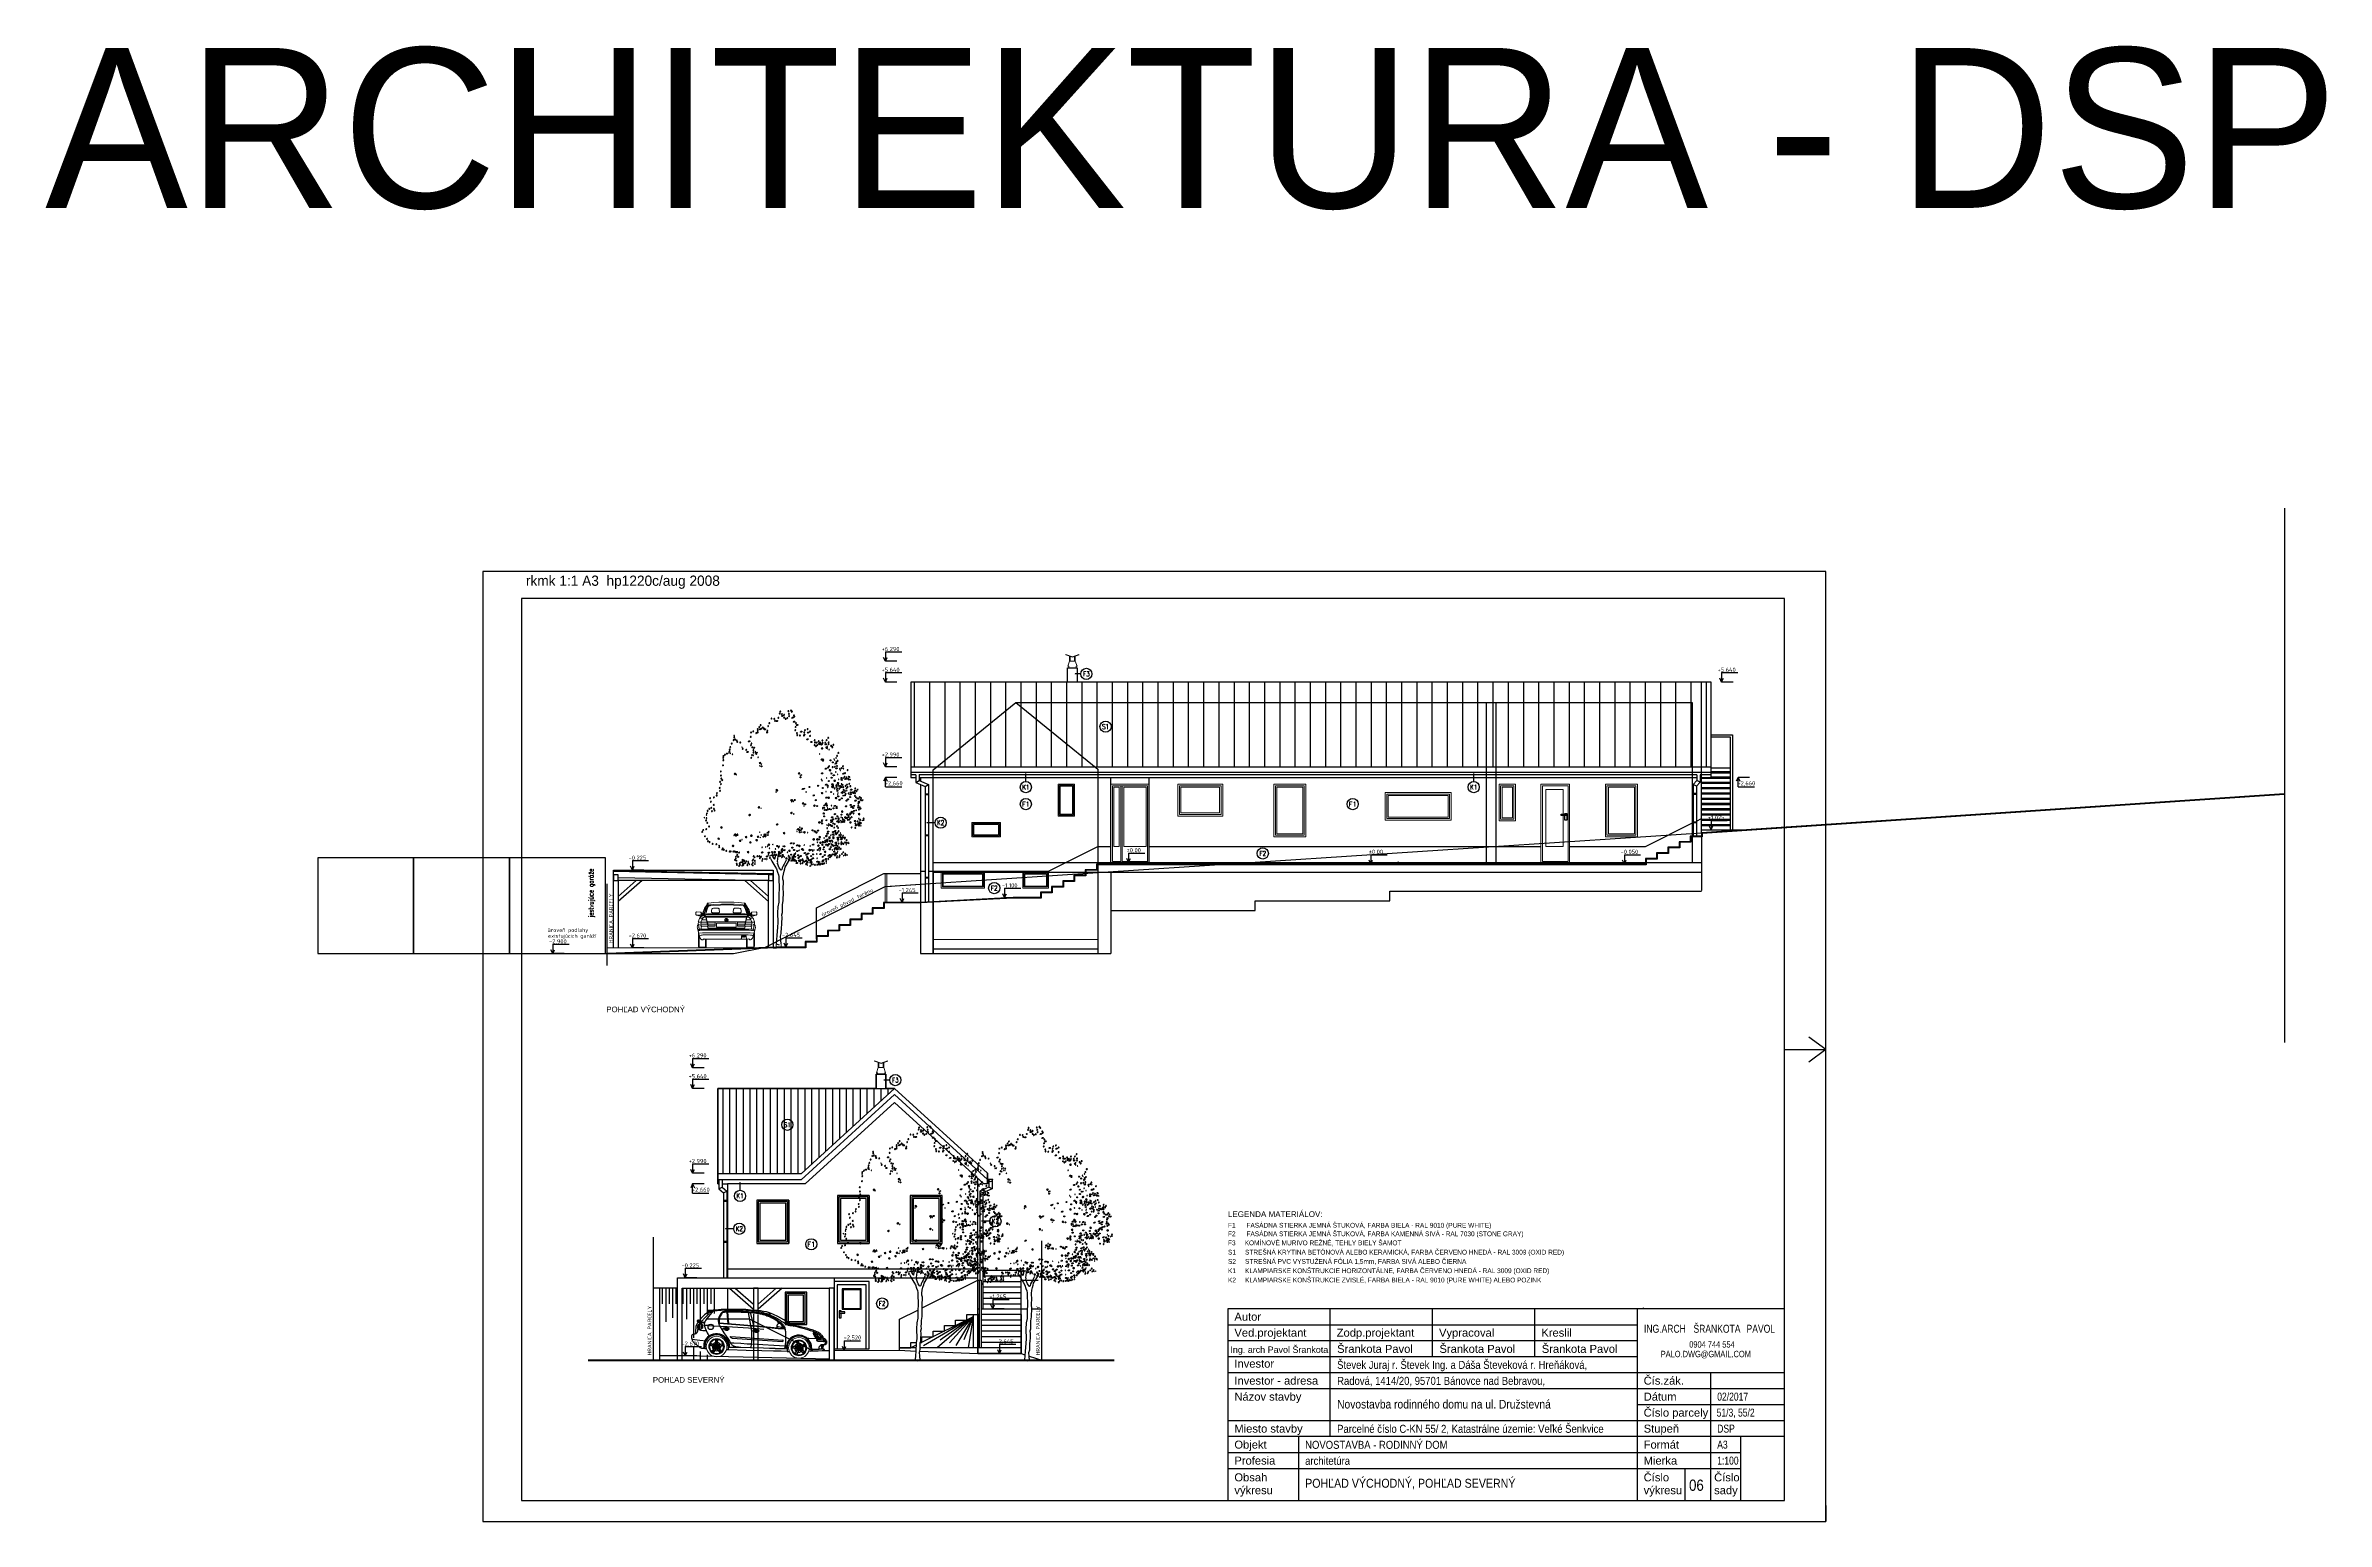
# Model space of a CAD drawing. Header units: millimetres. Extents: x 462666 to 1244237, y 2328025 to 3795663.
# Drawn here: x 1049149 to 1120480, y 2906320 to 2952462 of the extents above; entities that cross this region are included whole.
import ezdxf
from ezdxf.enums import TextEntityAlignment as Align
from ezdxf.lldxf.tags import DXFTag

# ---------------------------------------------------------------- set-up
doc = ezdxf.new("R2010")
doc.units = ezdxf.units.MM
for name, color, linetype in [('arbre', 250, 'Continuous'), ('DIM_100', 64, 'Continuous'), ('KOTY', 96, 'Continuous'), ('MUR-POH', 64, 'Continuous'), ('MUR_POH', 64, 'Continuous'), ('MUR_REZ', 3, 'Continuous'), ('PLE_REZ', 200, 'Continuous'), ('PLO_LIN', 6, 'Continuous'), ('POP', 7, 'Continuous'), ('RAM_100', 160, 'Continuous'), ('ROZPISKA100', 7, 'Continuous'), ('TXT_50', 50, 'Continuous'), ('TXT_50_MIESTN', 7, 'Continuous'), ('ZAK_DIM', 7, 'Continuous')]:
    doc.layers.add(name, color=color, linetype=linetype)
for name, color, linetype, lineweight in [('P', 250, 'Continuous', 100), ('Srafy', 8, 'Continuous', 5), ('zariadenie_INTERIER_hr_0_15', 8, 'Continuous', 15)]:
    doc.layers.add(name, color=color, linetype=linetype, lineweight=lineweight)
doc.styles.add('ARIAL', font='arial.ttf', dxfattribs={"height": 250})
doc.styles.add('ISOCP.SHX', font='ISOCP.shx', dxfattribs={"height": 150})
doc.styles.add('ROMANS', font='arial.ttf', dxfattribs={"width": 0.85})
doc.styles.add('SIMPLEX', font='SIMPLEX.SHX', dxfattribs={"width": 0.7})
doc.styles.add('SIMPLEX.SHX', font='SIMPLEX.SHX', dxfattribs={"width": 0.7})
tags = doc.linetypes.add('DASHED', pattern=[0.75, 0.5, -0.25]).pattern_tags.tags
tags[6:7] = [DXFTag(74, 4), DXFTag(75, 0), DXFTag(340, '0'), DXFTag(46, 1.0), DXFTag(50, 0.0), DXFTag(44, 0.0), DXFTag(45, 0.0)]
tags[4:5] = [DXFTag(74, 4), DXFTag(75, 0), DXFTag(340, '0'), DXFTag(46, 1.0), DXFTag(50, 0.0), DXFTag(44, 0.0), DXFTag(45, 0.0)]

# ---------------------------------------------------------------- blocks, each defined once
blk = doc.blocks.new('BMW_záď', base_point=(48927, 8343))
at = {"color": 0, "linetype": 'ByBlock', "lineweight": -2}
for p, q in [((47400, 9397), (47365, 9310)), ((47385, 9301), (47456, 9332)), ((47452, 9353), (47392, 9328)), ((47741, 9421), (47738, 9392)), ((47762, 9392), (47762, 9421)), ((47889, 9421), (47887, 9391)), ((47907, 9391), (47906, 9420)), ((48419, 9391), (48421, 9420)), ((48437, 9421), (48440, 9391)), ((48564, 9392), (48565, 9421)), ((48585, 9421), (48588, 9392)), ((48941, 9301), (48871, 9332)), ((48874, 9353), (48934, 9328)), ((48926, 9397), (48961, 9310)), ((47308, 8732), (47308, 8368)), ((47555, 9061), (47371, 9061)), ((47380, 9127), (47545, 9127)), ((47513, 8362), (47514, 8591)), ((47688, 8592), (47550, 8593)), ((47808, 9065), (47586, 9063)), ((48110, 9194), (48215, 9194)), ((48117, 9196), (48117, 9210)), ((48123, 9219), (48123, 9197)), ((48129, 9225), (48129, 9196)), ((48137, 9196), (48137, 9231)), ((48144, 9234), (48144, 9196)), ((48151, 9196), (48151, 9237)), ((48159, 9239), (48159, 9196)), ((48164, 9151), (48164, 9241)), ((48169, 9190), (48169, 9153)), ((48176, 9155), (48176, 9190)), ((48182, 9191), (48182, 9159)), ((48188, 9161), (48188, 9191)), ((48195, 9190), (48195, 9166)), ((48201, 9171), (48201, 9190)), ((48208, 9190), (48207, 9179)), ((48740, 9063), (48518, 9065)), ((48772, 9061), (48955, 9061)), ((48946, 9127), (48781, 9127)), ((48813, 8591), (48813, 8362)), ((49018, 8368), (49018, 8732))]:
    blk.add_line(p, q, dxfattribs=at)
at = {"color": 0, "linetype": 'ByBlock', "lineweight": -2, "flags": 128}
for points in [[(47377, 9300), (47226, 9350), (47218, 9354), (47215, 9358), (47212, 9363), (47211, 9369), (47213, 9428), (47214, 9435), (47217, 9441), (47221, 9445), (47226, 9446), (47232, 9446), (47351, 9444), (47359, 9444), (47365, 9442), (47369, 9440), (47372, 9437), (47398, 9403), (47401, 9400), (47405, 9398), (47413, 9397)], [(47246, 9347), (47354, 9347), (47360, 9347), (47365, 9349), (47368, 9351), (47370, 9356), (47370, 9362), (47372, 9432)], [(47576, 9643), (47586, 9663), (47592, 9682), (47596, 9698), (47599, 9715), (47600, 9733), (47566, 9712), (47571, 9701), (47571, 9698), (47571, 9696), (47570, 9694), (47567, 9690), (47549, 9667), (47523, 9625), (47482, 9556), (47454, 9498), (47436, 9455), (47409, 9386), (47390, 9333), (47380, 9309), (47377, 9300), (47375, 9297), (47372, 9294), (47360, 9283), (47353, 9277), (47337, 9258), (47326, 9245), (47318, 9232), (47312, 9219), (47301, 9193), (47292, 9167), (47286, 9145), (47284, 9138), (47287, 9136), (47282, 9074), (47281, 9062), (47281, 9055), (47282, 9049), (47281, 9046), (47272, 9033), (47265, 9021), (47260, 9006), (47257, 8993), (47255, 8974), (47256, 8952), (47259, 8933), (47283, 8834), (47299, 8783), (47338, 8651), (47345, 8632), (47354, 8615), (47364, 8601), (47382, 8586), (47403, 8578), (47420, 8578), (47434, 8580), (47443, 8585), (47453, 8594), (47460, 8603), (47518, 8599), (47524, 8600), (47528, 8602), (47532, 8606), (47534, 8614), (47542, 8682), (47548, 8693), (47555, 8701), (47563, 8706), (47575, 8710), (47599, 8711), (47652, 8711), (47669, 8708), (47677, 8704), (47683, 8698), (47687, 8691), (47690, 8677), (47692, 8613), (47695, 8607), (47699, 8600), (47707, 8595), (47721, 8592), (47746, 8591), (48796, 8592), (48834, 8595), (48859, 8597), (48870, 8601), (48876, 8595), (48888, 8586), (48900, 8580), (48917, 8577), (48931, 8578), (48944, 8583), (48961, 8598), (48977, 8625), (49001, 8693), (49037, 8813), (49056, 8884), (49069, 8942), (49071, 8977), (49069, 8999), (49064, 9018), (49058, 9032), (49048, 9045), (49044, 9049), (49044, 9053), (49046, 9060), (49045, 9070), (49039, 9137), (49043, 9138), (49037, 9163), (49027, 9193), (49013, 9224), (49000, 9246), (48983, 9268), (48969, 9283), (48955, 9295), (48952, 9299), (48947, 9310), (48912, 9402), (48870, 9500), (48831, 9583), (48818, 9604), (48788, 9651), (48768, 9681), (48754, 9697), (48760, 9712), (48728, 9733), (48727, 9719), (48731, 9697), (48736, 9675), (48741, 9661), (48752, 9639)], [(47521, 9303), (47512, 9303), (47501, 9302), (47490, 9300), (47478, 9297), (47455, 9288), (47438, 9278), (47424, 9267), (47415, 9254), (47411, 9247), (47394, 9249), (47363, 9254), (47353, 9258), (47350, 9265), (47349, 9272)], [(47592, 8911), (47577, 8999), (47398, 8999), (47385, 9000), (47375, 9002), (47368, 9007), (47365, 9013), (47363, 9029), (47363, 9061), (47370, 9119), (47381, 9161), (47395, 9201), (47415, 9235), (47429, 9253), (47441, 9264), (47461, 9276), (47481, 9282), (47506, 9286), (47524, 9286)], [(47409, 9314), (47416, 9343), (47425, 9378), (47451, 9450), (47490, 9536), (47523, 9601), (47561, 9671)], [(47574, 9695), (47575, 9690), (47576, 9683), (47576, 9676), (47574, 9667), (47570, 9652), (47556, 9625), (47535, 9581), (47513, 9530), (47487, 9460), (47465, 9404), (47461, 9386), (47457, 9368), (47457, 9355), (47460, 9337), (47466, 9325), (47478, 9310), (47488, 9300)], [(47528, 9303), (47639, 9304), (48174, 9307), (48658, 9304), (48795, 9302), (48818, 9316), (48837, 9334), (48844, 9344), (48846, 9352), (48847, 9360), (48843, 9379), (48832, 9414), (48761, 9590), (48742, 9630), (48732, 9645), (48724, 9653), (48711, 9661), (48690, 9666), (48650, 9671), (48574, 9675), (48316, 9688), (48164, 9691), (48038, 9690), (47904, 9688), (47706, 9676), (47638, 9667), (47618, 9662), (47607, 9657), (47601, 9652), (47592, 9642), (47584, 9625), (47523, 9481), (47493, 9401), (47487, 9382), (47484, 9364), (47483, 9355), (47484, 9345), (47489, 9335), (47500, 9325), (47513, 9315), (47528, 9303)], [(47604, 9613), (47566, 9521), (47523, 9399), (47510, 9357), (47558, 9352), (47654, 9352), (47790, 9354), (48038, 9357), (48343, 9356), (48526, 9355), (48661, 9353), (48774, 9353), (48806, 9354), (48813, 9354), (48816, 9356), (48816, 9358), (48798, 9420), (48770, 9499), (48738, 9583), (48717, 9626), (48712, 9632), (48706, 9637), (48696, 9640), (48668, 9643), (48346, 9661), (48204, 9665), (48098, 9665), (47935, 9660), (47742, 9650), (47640, 9642), (47628, 9639), (47620, 9636), (47614, 9631), (47609, 9625), (47604, 9613)], [(48814, 9357), (48805, 9363), (48792, 9372), (48774, 9380), (48755, 9387), (48734, 9391), (48702, 9392), (47632, 9392), (47595, 9391), (47572, 9388), (47552, 9382), (47536, 9375), (47526, 9368), (47514, 9358)], [(47524, 9286), (47542, 9202), (47582, 9010), (47808, 9010)], [(48793, 9286), (48761, 9136), (47568, 9135), (47533, 9286), (47665, 9288), (48661, 9288), (48793, 9286)], [(48725, 9718), (48558, 9737), (48402, 9748), (48197, 9755), (48038, 9755), (47928, 9752), (47787, 9744), (47686, 9733), (47604, 9720)], [(47745, 9423), (47725, 9424), (47715, 9426), (47707, 9431), (47703, 9439), (47701, 9450), (47703, 9468), (47712, 9540), (47715, 9546), (47719, 9551), (47727, 9555), (47739, 9558), (47758, 9560), (47904, 9560), (47918, 9558), (47927, 9554), (47934, 9546), (47936, 9534), (47947, 9436), (47945, 9430), (47939, 9427), (47928, 9424), (47745, 9423)], [(48582, 9423), (48601, 9424), (48611, 9426), (48619, 9431), (48623, 9439), (48625, 9450), (48623, 9468), (48615, 9540), (48612, 9546), (48607, 9551), (48599, 9555), (48587, 9558), (48569, 9560), (48422, 9560), (48408, 9558), (48399, 9554), (48393, 9546), (48391, 9534), (48379, 9436), (48381, 9430), (48387, 9427), (48398, 9424), (48582, 9423)], [(48519, 9010), (48744, 9010), (48785, 9202), (48806, 9303), (48815, 9303), (48826, 9302), (48836, 9300), (48848, 9297), (48872, 9288), (48888, 9278), (48902, 9267), (48912, 9254), (48916, 9247), (48933, 9249), (48963, 9254), (48974, 9258), (48977, 9265), (48977, 9272)], [(48802, 9286), (48821, 9286), (48846, 9282), (48866, 9276), (48885, 9264), (48897, 9253), (48912, 9235), (48932, 9201), (48946, 9161), (48956, 9119), (48963, 9061), (48964, 9029), (48961, 9013), (48958, 9007), (48952, 9002), (48942, 9000), (48929, 8999), (48749, 8999), (48734, 8911)], [(48753, 9695), (48751, 9690), (48751, 9683), (48751, 9676), (48752, 9667), (48757, 9652), (48770, 9625), (48791, 9581), (48814, 9530), (48840, 9460), (48862, 9404), (48866, 9386), (48869, 9368), (48870, 9355), (48867, 9337), (48860, 9325), (48848, 9310), (48839, 9300)], [(48917, 9314), (48911, 9343), (48901, 9378), (48875, 9450), (48837, 9536), (48803, 9601), (48765, 9671)], [(48951, 9301), (49102, 9351), (49110, 9355), (49113, 9359), (49116, 9363), (49117, 9370), (49115, 9429), (49114, 9436), (49111, 9441), (49107, 9445), (49102, 9447), (49096, 9447), (48977, 9445), (48969, 9444), (48963, 9443), (48959, 9441), (48956, 9438), (48930, 9403), (48927, 9401), (48923, 9399), (48915, 9397)], [(48955, 9432), (48956, 9362), (48957, 9356), (48959, 9351), (48962, 9349), (48966, 9347), (48972, 9347), (49080, 9347)], [(49045, 8859), (49039, 8875), (49031, 8885), (49019, 8894), (49002, 8901), (48989, 8904), (48974, 8907), (48956, 8907), (48916, 8906), (48814, 8904), (47528, 8904), (47426, 8905), (47377, 8907), (47346, 8904), (47323, 8897), (47305, 8887), (47291, 8873), (47282, 8858)], [(47283, 9051), (47288, 9056), (47292, 9059), (47298, 9062), (47302, 9063), (47305, 9061), (47307, 9059), (47308, 9054), (47309, 9046), (47307, 9024), (47304, 8986), (47304, 8965), (47306, 8950), (47309, 8935), (47321, 8898)], [(47288, 9122), (47296, 9124), (47313, 9126), (47333, 9127), (47367, 9128)], [(47288, 8855), (47305, 8861), (47341, 8868), (47375, 8871), (47463, 8872), (48919, 8873), (48969, 8872), (48991, 8869), (49012, 8866), (49024, 8862), (49039, 8856), (49046, 8851)], [(47535, 8587), (47535, 8385), (47534, 8371), (47530, 8358), (47522, 8349), (47516, 8346), (47503, 8343), (47400, 8343), (47370, 8343), (47346, 8344), (47324, 8346), (47311, 8350), (47300, 8358), (47293, 8366), (47290, 8376), (47288, 8385), (47288, 8807)], [(47371, 9130), (47325, 9131), (47301, 9132), (47289, 9134)], [(47310, 8788), (47416, 8795), (48911, 8794), (49018, 8784)], [(49001, 8701), (48983, 8708), (48955, 8718), (48922, 8723), (48894, 8726), (48806, 8726), (47486, 8726), (47410, 8725), (47383, 8723), (47357, 8718), (47340, 8712), (47325, 8701)], [(47367, 9015), (47374, 9010), (47382, 9008), (47395, 9007), (47563, 9007)], [(47383, 8909), (47379, 8938), (47379, 8957), (47382, 8983), (47386, 8998)], [(47525, 9200), (47469, 9201), (47442, 9200), (47423, 9199), (47399, 9194)], [(47588, 8698), (47579, 8697), (47572, 8693), (47567, 8688), (47565, 8681), (47566, 8674), (47570, 8667), (47576, 8663), (47584, 8661), (47593, 8662), (47600, 8665), (47605, 8671), (47607, 8678), (47606, 8685), (47602, 8691), (47596, 8696), (47588, 8698)], [(47809, 9123), (47569, 9124), (47595, 9010)], [(47584, 8963), (47586, 8957), (47590, 8950), (47596, 8944), (47603, 8941), (47611, 8940), (47620, 8940), (47632, 8939), (48685, 8939), (48704, 8940), (48719, 8941), (48726, 8943), (48731, 8946), (48735, 8949), (48739, 8953), (48742, 8961)], [(47586, 9000), (47810, 9001), (47810, 9128)], [(47646, 8698), (47638, 8697), (47631, 8693), (47626, 8688), (47623, 8681), (47624, 8674), (47628, 8667), (47635, 8663), (47643, 8661), (47651, 8662), (47659, 8665), (47664, 8671), (47666, 8678), (47665, 8685), (47661, 8691), (47654, 8696), (47646, 8698)], [(47852, 8973), (48472, 8973), (48472, 9097), (47852, 9097), (47852, 8973)], [(48170, 9151), (48179, 9153), (48187, 9156), (48195, 9160), (48201, 9166), (48207, 9172), (48211, 9179), (48214, 9186), (48215, 9194), (48214, 9202), (48212, 9210), (48209, 9217), (48204, 9224), (48197, 9229), (48190, 9234), (48182, 9238), (48173, 9240), (48164, 9241), (48155, 9240), (48146, 9239), (48138, 9236), (48130, 9231), (48123, 9226), (48118, 9219), (48114, 9212), (48111, 9205), (48110, 9197), (48111, 9189), (48113, 9182), (48116, 9174), (48121, 9168), (48128, 9162), (48135, 9157), (48143, 9154), (48152, 9151), (48161, 9151), (48170, 9151)], [(48740, 9000), (48517, 9001), (48517, 9128)], [(48517, 9123), (48757, 9124), (48731, 9010)], [(48763, 9007), (48931, 9007), (48944, 9008), (48953, 9010), (48960, 9015)], [(49038, 8807), (49039, 8385), (49037, 8376), (49033, 8366), (49027, 8358), (49015, 8350), (49002, 8346), (48981, 8344), (48957, 8343), (48927, 8343), (48823, 8343), (48811, 8346), (48805, 8349), (48796, 8358), (48792, 8371), (48791, 8385), (48791, 8587)], [(48927, 9194), (48903, 9199), (48885, 9200), (48858, 9201), (48801, 9200)], [(48940, 8998), (48944, 8983), (48948, 8957), (48947, 8938), (48944, 8909)], [(48956, 9130), (49002, 9131), (49025, 9132), (49037, 9134)], [(49038, 9122), (49030, 9124), (49014, 9126), (48993, 9127), (48960, 9128)], [(49005, 8898), (49018, 8935), (49021, 8950), (49022, 8965), (49022, 8986), (49019, 9024), (49018, 9046), (49018, 9054), (49020, 9059), (49021, 9061), (49025, 9063), (49029, 9062), (49034, 9059), (49038, 9056), (49043, 9051)]]:
    blk.add_lwpolyline(points, dxfattribs=at)
blk = doc.blocks.new('Z_RAM_A_3_hp 1220')
at = {"layer": 'POP', "linetype": 'Continuous'}
blk.add_lwpolyline([(-288.5, -408), (-6.5, -408), (-6.5, -13), (-288.5, -13)], close=True, dxfattribs=at)
at = {"layer": 'RAM_100', "linetype": 'Continuous'}
for p, q in [((-147.5, 0), (-151.4, -5.38)), ((-147.5, -13), (-147.5, 0)), ((-147.5, 0), (-143.6, -5.38))]:
    blk.add_line(p, q, dxfattribs=at)
for points in [[(-297, -420), (0, -420), (0, 0), (-297, 0)], [(-288.5, -13), (-288.5, -408), (-6.5, -408), (-6.5, -13)]]:
    blk.add_lwpolyline(points, close=True, dxfattribs=at)
blk.add_text('rkmk 1:1 A3  hp1220c/aug 2008', height=3.2, rotation=90, dxfattribs=at).set_placement((-292.52, -406.58))
blk = doc.blocks.new('wheel2')
at = {"color": 252}
for p, q in [((-118, 7), (-223, 41)), ((-207, 45), (-115, 15)), ((-100, 64), (-204, 98)), ((-194, 85), (-102, 55)), ((-30, 115), (-30, 225)), ((-21, 211), (-21, 115)), ((21, 211), (21, 115)), ((30, 115), (30, 225)), ((100, 64), (204, 98)), ((194, 85), (102, 55)), ((207, 45), (115, 15)), ((118, 7), (223, 41)), ((-92, -75), (-157, -164)), ((-141, -158), (-84, -80)), ((-43, -110), (-108, -200)), ((-107, -183), (-50, -105)), ((43, -110), (108, -200)), ((107, -183), (50, -105)), ((141, -158), (84, -80)), ((92, -75), (156, -164))]:
    blk.add_line(p, q, dxfattribs=at)
at = {"color": 252, "lineweight": 0}
for p, q in [((-12, -13), (-25, 10)), ((-16, 22), (-4, 0)), ((-4, 0), (-12, -13)), ((-11, 25), (0, 7)), ((11, 25), (0, 7)), ((16, 22), (4, 0)), ((12, -13), (25, 10)), ((13, -23), (27, 0)), ((-13, -23), (-27, 0)), ((0, -7), (-11, -25)), ((0, -7), (11, -25)), ((4, 0), (12, -13))]:
    blk.add_line(p, q, dxfattribs=at)
for radius in [333, 253, 247, 30.3]:
    blk.add_circle((0, 0), radius, dxfattribs=at)
at = {"color": 252}
for centre, radius in [((-58, 18), 9.91), ((0, 0), 42.5), ((0, 61), 9.91), ((58, 19), 9.91), ((-36, -50), 9.91), ((37, -50), 9.91)]:
    blk.add_circle(centre, radius, dxfattribs=at)
for centre, radius, start, end in [((0, 0), 229, 161.99854, 197.99836), ((-212, 31), 15, 72, 171.69644), ((0, 0), 229, 125.99836, 161.99817), ((-189, 99), 15, 152.30027, 251.99671), ((0, 0), 140, 174.45672, 221.53999), ((0, 0), 229, 89.99854, 125.99836), ((0, 0), 140, 102.45672, 149.53999), ((-135, -44), 53, 17.99836, 72), ((-135, -44), 62.2, 17.99836, 72), ((-83, 115), 62.2, 251.99671, 305.99836), ((-83, 115), 53, 251.99671, 305.99836), ((-58, 18), 19.8, 72.78265, 252.09409), ((-45, 61), 25, 252.78265, 0.09409), ((-83, 115), 53, 305.99836, 0), ((-83, 115), 62.2, 305.99836, 0), ((-36, 211), 15, 0, 99.69644), ((0, 61), 19.8, 0.78265, 180.09409), ((0, 0), 229, 53.99836, 89.99817), ((44, 62), 25, 180.78265, 288.09409), ((36, 211), 15, 80.30027, 179.99671), ((83, 115), 62.2, 179.99671, 233.99836), ((0, 0), 140, 30.45672, 77.53999), ((83, 115), 53, 179.99671, 233.99836), ((83, 115), 62.2, 233.99836, 288), ((73, -23), 25, 108.78265, 216.09409), ((83, 115), 53, 233.99836, 288), ((58, 19), 19.8, 288.78265, 108.09409), ((135, -44), 62.2, 107.99671, 161.99836), ((135, -44), 53, 107.99671, 161.99836), ((0, 0), 140, 318.45672, 5.53999), ((0, 0), 229, 17.99854, 53.99836), ((189, 99), 15, 288, 27.69644), ((212, 31), 15, 8.30027, 107.99671), ((0, 0), 229, 341.99836, 17.99817), ((0, 0), 229, 197.99836, 233.99817), ((-153, -149), 15, 224.30027, 323.99671), ((0, 0), 229, 233.99854, 269.99836), ((-95, -192), 15, 144, 243.69644), ((-135, -44), 53, 323.99671, 17.99836), ((-135, -44), 62.2, 323.99671, 17.99836), ((-72, -24), 25, 324.78265, 72.09409), ((0, 0), 140, 246.45672, 293.53999), ((-36, -50), 19.8, 144.78265, 324.09409), ((0, -142), 62.2, 89.99836, 144), ((0, -142), 53, 89.99836, 144), ((1, -76), 25, 36.78265, 144.09409), ((0, -142), 62.2, 35.99671, 89.99836), ((0, -142), 53, 35.99671, 89.99836), ((0, 0), 229, 269.99836, 305.99817), ((37, -50), 19.8, 216.78265, 36.09409), ((135, -44), 62.2, 161.99836, 216), ((135, -44), 53, 161.99836, 216), ((95, -192), 15, 296.30027, 35.99671), ((0, 0), 229, 305.99854, 341.99836), ((153, -149), 15, 216, 315.69644)]:
    blk.add_arc(centre, radius, start, end, dxfattribs=at)
at = {"color": 252, "lineweight": 0}
for start, end in [(127.18076, 158.02647), (67.18076, 112.81924), (21.97353, 52.81924), (180, 240), (247.18076, 292.81924), (300, 0)]:
    blk.add_arc((0, 0), 27, start, end, dxfattribs=at)
blk = doc.blocks.new('wheel3')
at = {"color": 252}
for p, q in [((-118, 7), (-223, 41)), ((-207, 45), (-115, 15)), ((-100, 64), (-204, 98)), ((-194, 85), (-102, 55)), ((-30, 115), (-30, 225)), ((-21, 211), (-21, 115)), ((21, 211), (21, 115)), ((30, 115), (30, 225)), ((100, 64), (204, 98)), ((194, 85), (102, 55)), ((207, 45), (115, 15)), ((118, 7), (223, 41)), ((-92, -75), (-157, -164)), ((-141, -158), (-84, -80)), ((-43, -110), (-108, -200)), ((-107, -183), (-50, -105)), ((43, -110), (108, -200)), ((107, -183), (50, -105)), ((141, -158), (84, -80)), ((92, -75), (156, -164))]:
    blk.add_line(p, q, dxfattribs=at)
at = {"color": 252, "lineweight": 0}
for p, q in [((-12, -13), (-25, 10)), ((-16, 22), (-4, 0)), ((-11, 25), (0, 7)), ((11, 25), (0, 7)), ((16, 22), (4, 0)), ((12, -13), (25, 10)), ((13, -23), (27, 0)), ((-13, -23), (-27, 0)), ((-4, 0), (-12, -13)), ((0, -7), (-11, -25)), ((0, -7), (11, -25)), ((4, 0), (12, -13))]:
    blk.add_line(p, q, dxfattribs=at)
for radius in [332, 253, 247, 30.3]:
    blk.add_circle((0, 0), radius, dxfattribs=at)
at = {"color": 252}
for centre, radius in [((-58, 18), 9.91), ((0, 0), 42.5), ((0, 61), 9.91), ((58, 19), 9.91), ((-36, -50), 9.91), ((37, -50), 9.91)]:
    blk.add_circle(centre, radius, dxfattribs=at)
for centre, radius, start, end in [((0, 0), 229, 161.99854, 197.99836), ((-212, 31), 15, 72, 171.69644), ((0, 0), 229, 125.99836, 161.99817), ((-189, 99), 15, 152.30027, 251.99671), ((0, 0), 229, 89.99854, 125.99836), ((0, 0), 134, 175.08843, 198.00952), ((-135, -44), 53, 17.99836, 72), ((0, 0), 134, 125.98719, 148.90828), ((-135, -44), 62.2, 17.99836, 72), ((-83, 115), 62.2, 251.99671, 305.99836), ((-83, 115), 53, 251.99671, 305.99836), ((0, 0), 134, 103.08843, 126.00952), ((-58, 18), 19.8, 72.78265, 252.09409), ((-45, 61), 25, 252.78265, 0.09409), ((-83, 115), 53, 305.99836, 360), ((-83, 115), 62.2, 305.99836, 360), ((-36, 211), 15, 0, 99.69644), ((0, 61), 19.8, 0.78265, 180.09409), ((0, 0), 229, 53.99836, 89.99817), ((44, 62), 25, 180.78265, 288.09409), ((36, 211), 15, 80.30027, 179.99671), ((83, 115), 62.2, 179.99671, 233.99836), ((0, 0), 134, 53.98719, 76.90828), ((83, 115), 53, 179.99671, 233.99836), ((83, 115), 62.2, 233.99836, 288), ((73, -23), 25, 108.78265, 216.09409), ((83, 115), 53, 233.99836, 288), ((58, 19), 19.8, 288.78265, 108.09409), ((135, -44), 62.2, 107.99671, 161.99836), ((0, 0), 134, 31.08843, 54.00952), ((135, -44), 53, 107.99671, 161.99836), ((0, 0), 134, 341.98719, 4.90828), ((0, 0), 229, 17.99854, 53.99836), ((189, 99), 15, 288, 27.69644), ((212, 31), 15, 8.30027, 107.99671), ((0, 0), 229, 341.99836, 17.99817), ((0, 0), 229, 197.99836, 233.99817), ((-153, -149), 15, 224.30027, 323.99671), ((0, 0), 229, 233.99854, 269.99836), ((0, 0), 134, 197.98719, 220.90828), ((-95, -192), 15, 144, 243.69644), ((-135, -44), 53, 323.99671, 17.99836), ((-135, -44), 62.2, 323.99671, 17.99836), ((-72, -24), 25, 324.78265, 72.09409), ((-36, -50), 19.8, 144.78265, 324.09409), ((0, 0), 134, 247.08843, 270.00952), ((0, -142), 62.2, 89.99836, 144), ((0, -142), 53, 89.99836, 144), ((1, -76), 25, 36.78265, 144.09409), ((0, -142), 62.2, 35.99671, 89.99836), ((0, -142), 53, 35.99671, 89.99836), ((0, 0), 134, 269.98719, 292.90828), ((0, 0), 229, 269.99836, 305.99817), ((37, -50), 19.8, 216.78265, 36.09409), ((135, -44), 62.2, 161.99836, 216), ((135, -44), 53, 161.99836, 216), ((0, 0), 134, 319.08843, 342.00952), ((95, -192), 15, 296.30027, 35.99671), ((0, 0), 229, 305.99854, 341.99836), ((153, -149), 15, 216, 315.69644)]:
    blk.add_arc(centre, radius, start, end, dxfattribs=at)
at = {"color": 252, "lineweight": 0}
for start, end in [(127.18076, 158.02647), (67.18076, 112.81924), (21.97353, 52.81924), (180, 240), (247.18076, 292.81924), (300, 0)]:
    blk.add_arc((0, 0), 27, start, end, dxfattribs=at)
blk = doc.blocks.new('VW Golf 5 s')
at = {"color": 252}
for p, q in [((-254, 973), (-134, 970)), ((204, 875), (367, 869)), ((205, 906), (368, 900)), ((228, 905), (227, 874)), ((278, 838), (317, 837)), ((282, 938), (320, 936)), ((1139, 825), (1302, 819)), ((1140, 857), (1303, 850)), ((1163, 856), (1162, 824)), ((1213, 788), (1251, 787)), ((1216, 888), (1255, 887)), ((3018, 790), (3049, 789)), ((3084, 758), (3126, 757)), ((2139, 373), (1091, 411)), ((2127, 293), (2127, 287)), ((2945, 322), (2946, 285)), ((2973, 325), (2974, 287)), ((3272, 432), (3278, 290)), ((3339, 404), (3273, 404)), ((3335, 382), (3274, 382)), ((3327, 356), (3275, 356)), ((3317, 326), (3276, 326))]:
    blk.add_line(p, q, dxfattribs=at)
for points in [[(2387, 1004), (2303, 1065), (2086, 1190), (1903, 1288), (1761, 1353), (1685, 1383), (1608, 1411), (1538, 1430), (1454, 1444), (1357, 1458), (1275, 1466), (1166, 1473), (1043, 1480), (894, 1491), (758, 1495), (535, 1494), (297, 1488), (126, 1478), (-56, 1464), (-124, 1453), (-304, 1444), (-308, 1437), (-306, 1426), (-286, 1422), (-138, 1425), (-180, 1374), (-221, 1318), (-267, 1260), (-312, 1201), (-336, 1167), (-358, 1132), (-369, 1112), (-387, 1083), (-393, 1056), (-397, 1028), (-397, 999), (-397, 976), (-393, 953), (-367, 891), (-334, 818), (-297, 743), (-268, 694), (-225, 626)], [(-138, 1425), (-133, 1431), (-128, 1439), (-126, 1447), (-124, 1453)], [(1566, 1368), (1516, 1380), (1466, 1394), (1428, 1405), (1381, 1416), (1325, 1427), (1265, 1439), (1209, 1446), (1150, 1453), (1077, 1459), (981, 1463), (901, 1467), (716, 1468), (471, 1469), (368, 1468), (242, 1460), (123, 1454), (0, 1442), (-111, 1433), (-133, 1431)], [(976, 1426), (915, 1426), (812, 1427), (753, 1427), (675, 1427), (592, 1427), (505, 1427), (422, 1427), (323, 1424), (298, 1422), (233, 1417), (182, 1409), (160, 1400), (144, 1391), (133, 1376), (118, 1355), (95, 1313), (77, 1280), (57, 1231), (47, 1201), (40, 1169), (39, 1149), (39, 1121), (43, 1091), (48, 1073), (53, 1060)], [(-314, 249), (-368, 249), (-408, 251), (-457, 258), (-503, 272), (-515, 276), (-526, 277), (-535, 292), (-549, 309), (-582, 333), (-649, 377), (-693, 417), (-734, 460), (-760, 497), (-773, 538), (-780, 573), (-781, 622), (-776, 656), (-774, 668), (-768, 679), (-755, 687), (-736, 696), (-699, 707), (-680, 712), (-673, 714), (-659, 718), (-646, 724), (-632, 735), (-620, 750), (-605, 774), (-599, 797), (-596, 823), (-593, 845), (-589, 867), (-581, 903), (-575, 927), (-568, 963), (-561, 996), (-555, 1023), (-539, 1040)], [(-602, 1072), (-623, 1037), (-641, 993), (-655, 935), (-663, 884), (-668, 824), (-669, 764), (-670, 723), (-673, 714)], [(-564, 1122), (-580, 1137), (-588, 1142), (-597, 1141), (-605, 1137), (-612, 1128), (-618, 1117), (-617, 1107), (-605, 1093), (-593, 1084)], [(-605, 1137), (-599, 1123), (-592, 1113), (-583, 1108), (-578, 1104)], [(-393, 1056), (-449, 1054), (-522, 1047), (-548, 1037), (-580, 1006), (-597, 975), (-603, 942), (-603, 907), (-594, 873), (-565, 844), (-511, 827), (-435, 822), (-334, 818)], [(-280, 1403), (-295, 1386), (-337, 1358), (-358, 1340), (-394, 1308), (-430, 1272), (-475, 1225), (-509, 1189), (-541, 1151), (-564, 1122), (-589, 1091), (-602, 1072), (-554, 1080), (-494, 1081), (-416, 1082), (-387, 1083)], [(-556, 1019), (-537, 1025), (-509, 1024), (-487, 1020), (-462, 1002), (-448, 978), (-447, 950), (-449, 919), (-455, 894), (-470, 875), (-490, 858), (-514, 850), (-532, 847), (-562, 849), (-574, 853)], [(-572, 1111), (-515, 1111), (-499, 1112), (-482, 1116), (-468, 1122), (-456, 1130), (-445, 1139), (-433, 1149), (-419, 1168), (-393, 1200), (-356, 1241), (-313, 1291), (-284, 1321), (-263, 1341), (-253, 1354), (-251, 1363), (-251, 1369), (-254, 1375), (-264, 1379), (-286, 1379), (-310, 1377)], [(-509, 1024), (-537, 994), (-554, 955), (-556, 915), (-551, 884), (-533, 860), (-523, 849)], [(-484, 959), (-494, 958), (-504, 952), (-504, 925), (-502, 908), (-495, 902), (-485, 900)], [(-469, 1007), (-483, 968), (-487, 931), (-484, 886), (-480, 867)], [(-283, 973), (-396, 973)], [(-180, 1374), (-208, 1388), (-236, 1400), (-280, 1403), (-286, 1422)], [(-106, 969), (319, 952), (993, 918), (1468, 888)], [(50, 1068), (75, 1067), (961, 1005), (1060, 1000), (1146, 996), (1889, 932), (1913, 923), (1946, 920), (1998, 921), (2017, 923), (2067, 922), (2078, 940), (2085, 960), (2081, 982)], [(689, 316), (644, 317), (603, 320), (573, 326), (536, 338), (519, 346), (502, 361), (486, 376), (468, 395), (443, 436), (416, 483), (395, 516), (353, 580), (305, 650), (231, 755), (162, 859), (109, 945), (83, 992), (66, 1028), (58, 1046), (53, 1060)], [(2132, 895), (2105, 895), (1920, 908), (1148, 974), (1060, 981), (963, 987), (83, 1045), (58, 1046)], [(976, 1402), (915, 1402), (812, 1403), (753, 1403), (675, 1403), (592, 1403), (505, 1403), (423, 1403), (324, 1400), (300, 1398), (235, 1393), (188, 1386), (171, 1379), (161, 1373), (152, 1362), (139, 1342), (116, 1301), (99, 1270), (80, 1223), (70, 1194), (64, 1166), (63, 1148), (63, 1123), (67, 1096), (71, 1080), (75, 1067)], [(300, 1398), (337, 1049)], [(323, 1400), (360, 1047)], [(1083, 310), (1091, 414), (1097, 495), (1099, 533), (1100, 568), (1100, 620), (1099, 680), (1095, 747), (1090, 808), (1083, 869), (1077, 913), (1065, 981), (1060, 1000), (976, 1402), (971, 1426)], [(976, 1426), (1037, 1425)], [(976, 1402), (1037, 1401), (1146, 996)], [(1037, 1425), (1099, 1424), (1167, 1421), (1232, 1414), (1304, 1404), (1348, 1395), (1398, 1385), (1440, 1374), (1471, 1366), (1501, 1359), (1535, 1346), (1566, 1335), (1611, 1316), (1666, 1295), (1701, 1279), (1728, 1267), (1761, 1251), (1789, 1235), (1828, 1213), (1858, 1196), (1889, 1177), (1917, 1158)], [(1037, 1401), (1099, 1400), (1165, 1397), (1229, 1390), (1300, 1380), (1344, 1371), (1392, 1362), (1434, 1351), (1465, 1343), (1494, 1336), (1527, 1323), (1558, 1312), (1602, 1294), (1656, 1273), (1691, 1257), (1717, 1245), (1750, 1229), (1777, 1214), (1817, 1192), (1846, 1176), (1876, 1157), (1904, 1138)], [(1037, 1401), (1099, 1400), (1165, 1397), (1229, 1390), (1300, 1380), (1344, 1371), (1392, 1362), (1434, 1351), (1465, 1343), (1494, 1336), (1527, 1323), (1558, 1312), (1602, 1294), (1656, 1273), (1691, 1257), (1717, 1245), (1750, 1229), (1777, 1214), (1817, 1192), (1846, 1176), (1876, 1157), (1904, 1138)], [(2387, 1004), (2359, 1004), (2326, 1007), (2294, 1010), (2266, 1013), (2242, 1019), (2213, 1025), (2196, 1032), (2179, 1041), (2139, 1067), (2095, 1093), (2061, 1116), (2020, 1142), (1980, 1166), (1926, 1197), (1893, 1216), (1854, 1239), (1776, 1277), (1703, 1312), (1656, 1333), (1617, 1347), (1566, 1368), (1607, 1374), (1646, 1378), (1678, 1385)], [(2081, 982), (2062, 981), (2047, 985), (2040, 992), (2033, 1002), (2021, 1023), (2006, 1040), (1993, 1052), (1984, 1062), (1965, 1069), (1960, 1071), (1920, 1070), (1911, 1065), (1900, 1055), (1892, 1042), (1886, 1033), (1882, 1017), (1878, 1008), (1876, 982), (1876, 953), (1876, 940), (1880, 936), (1886, 933), (1889, 932)], [(1876, 982), (1914, 978), (2008, 963), (2024, 958), (2070, 958)], [(1920, 1070), (1904, 1138), (1937, 1117), (1973, 1091), (1995, 1075), (2022, 1055), (2048, 1030), (2063, 1014), (2077, 991), (2081, 982)], [(1917, 1158), (1967, 1124), (2008, 1094), (2032, 1073), (2060, 1048), (2077, 1028), (2092, 1008), (2099, 996), (2113, 967), (2120, 946), (2126, 924), (2132, 895), (2139, 854), (2144, 822), (2148, 790), (2152, 756), (2153, 704), (2152, 665), (2152, 592), (2151, 536), (2149, 480), (2147, 441), (2139, 373), (2127, 293)], [(1998, 921), (2010, 929), (2020, 941), (2024, 952), (2024, 958)], [(2067, 922), (2103, 918)], [(2081, 982), (2095, 956), (2102, 928), (2105, 908), (2105, 895)], [(2387, 1004), (2400, 1002)], [(3270, 644), (3294, 644), (3299, 645), (3305, 646), (3321, 650), (3326, 651), (3330, 652), (3329, 661), (3327, 668), (3324, 676), (3313, 693), (3302, 707), (3292, 719), (3279, 733), (3267, 744), (3248, 762), (3231, 776), (3211, 788), (3189, 802), (3154, 820), (3121, 836), (3083, 852), (3055, 863), (3015, 877), (2977, 890), (2932, 903), (2893, 913), (2840, 927), (2800, 938), (2747, 949), (2653, 970), (2569, 987), (2492, 1000), (2440, 1004), (2387, 1004)], [(3270, 644), (3258, 659), (3245, 682), (3233, 701), (3219, 722), (3210, 734), (3183, 756), (3143, 779), (3104, 799), (3046, 823), (3011, 838), (2967, 851), (2927, 864), (2844, 888), (2766, 908), (2689, 926), (2607, 947), (2538, 964), (2456, 987), (2417, 999), (2400, 1002)], [(3210, 734), (3278, 734)], [(-773, 538), (-692, 529), (-525, 513), (-333, 498)], [(-370, 501), (-385, 466), (-395, 428), (-401, 397), (-402, 329), (-404, 251)], [(-333, 498), (-346, 464), (-358, 417), (-364, 385), (-365, 313), (-365, 249)], [(309, 230), (372, 231)], [(2204, 205), (2020, 205), (1778, 207), (1420, 212), (930, 217), (372, 223), (371, 311)], [(371, 311), (623, 311), (1056, 304), (1469, 300), (1830, 293), (2204, 286), (2204, 205), (2274, 206)], [(479, 593), (464, 595), (457, 597), (449, 602), (437, 614), (429, 625), (426, 633), (425, 640), (426, 643), (427, 645), (431, 646), (442, 647), (2063, 558)], [(1091, 411), (953, 416), (753, 426), (537, 434), (443, 436)], [(479, 593), (2061, 517)], [(689, 316), (762, 315), (1056, 311), (1469, 306), (1830, 299), (2127, 293)], [(2177, 350), (2176, 327), (2175, 286)], [(2205, 346), (2204, 326), (2204, 292)], [(2204, 292), (2204, 211), (2204, 205)], [(2822, 597), (2835, 608), (2847, 618), (2864, 625), (2884, 629), (3105, 619), (3258, 619), (3265, 620), (3268, 624), (3270, 632), (3270, 644)], [(3365, 291), (3351, 267), (3304, 244), (3175, 231), (3041, 224), (2944, 218), (2880, 218)], [(2946, 285), (2980, 288), (3208, 290)], [(2946, 285), (2946, 218)], [(3081, 657), (3107, 657), (3121, 657), (3177, 658), (3248, 659), (3258, 659)], [(3423, 568), (3353, 569), (3354, 556), (3354, 544), (3353, 533), (3352, 529), (3348, 526), (3335, 526), (3166, 526), (3161, 529), (3154, 535), (3143, 551), (3136, 566), (3131, 578), (3131, 582), (3133, 585), (3138, 587), (3155, 587), (3333, 588), (3338, 587), (3344, 585), (3349, 579), (3352, 574), (3353, 569)], [(3353, 569), (3345, 569), (3338, 569), (3318, 569), (3134, 570)], [(3365, 291), (3208, 290), (3205, 311), (3206, 336), (3211, 365), (3223, 388), (3239, 406), (3261, 427), (3277, 434), (3338, 439), (3382, 441), (3402, 443), (3422, 448)], [(3244, 683), (3319, 684)], [(3384, 610), (3344, 611), (3330, 617), (3319, 628), (3312, 635), (3305, 646)], [(3338, 439), (3339, 404), (3335, 382), (3326, 352), (3317, 326), (3317, 291)], [(3422, 448), (3427, 474), (3426, 558), (3421, 579), (3405, 597), (3374, 616), (3355, 627), (3340, 640), (3330, 652)], [(3422, 448), (3405, 445), (3402, 445), (3399, 447), (3398, 449), (3398, 456), (3400, 525), (3403, 562), (3404, 566), (3406, 568), (3410, 569)], [(3426, 558), (3430, 558), (3431, 476), (3427, 476)]]:
    blk.add_lwpolyline(points, dxfattribs=at)
blk.add_lwpolyline([(3079, 809, 0.00436), (3063, 809, 0.006365), (3053, 809, 0.001388), (3036, 808, 0.005877), (3032, 808, 0.065259), (3026, 807, 0.071208), (3021, 804, 0.084759), (3018, 802, 0.070185), (3016, 798, 0.055739), (3014, 792, 0.057311), (3014, 786, 0.023951), (3016, 778, 0.047792), (3017, 774, 0.003387), (3020, 767, 0.005367), (3021, 763, 0.000529), (3026, 753, -0.000375), (3032, 740, -0.003127), (3040, 721, 0.004798), (3045, 709, 0.031507), (3050, 701, 0.014142), (3062, 683, 0.002089), (3071, 670, 0.006021), (3074, 666, 0.001382), (3081, 657, 0.00205), (3085, 652, 0.002362), (3086, 651, 0.00012), (3097, 636, 0.007569), (3102, 630, 0.004052), (3111, 619)], format="xyb", dxfattribs=at)
blk.add_circle((-194, 934), 85, dxfattribs=at)
for centre, radius, start, end in [((-6, 311), 411, 0, 152.48519), ((205, 891), 15.8, 87.83499, 267.83499), ((368, 884), 15.8, 267.83499, 87.83499), ((1139, 841), 15.8, 87.83499, 267.83499), ((1303, 835), 15.8, 267.83499, 87.83499), ((2575, 321), 398, 0.52203, 175.86945), ((-6, 311), 377, 0, 150.23199), ((2062, 538), 20.5, 267.25317, 86.88119), ((2575, 321), 370, 0.16161, 176.20976)]:
    blk.add_arc(centre, radius, start, end, dxfattribs=at)
for centre, start_param, end_param in [((280, 888), 5.039678, 6.283185), ((280, 888), 3.141593, 4.395436), ((318, 886), 6.283185, 7.526692), ((318, 886), 8.170934, 9.424778), ((1215, 838), 5.039678, 6.283185), ((1215, 838), 3.141593, 4.395436), ((1253, 837), 6.283185, 7.526692), ((1253, 837), 8.170934, 9.424778)]:
    blk.add_ellipse(centre, major_axis=(-1.9, -49.9), ratio=0.945958, start_param=start_param, end_param=end_param, dxfattribs=at)
for centre, major_axis, ratio in [((3080, 725), (-32.6, 64.2), 0.194652), ((3152, 709), (-27.3, 47.3), 0.214904)]:
    blk.add_ellipse(centre, major_axis=major_axis, ratio=ratio, dxfattribs=at)
at = {"color": 252, "xscale": 0.9690000000000506, "yscale": 0.9690000000000506, "zscale": 0.9690000000000506}
blk.add_blockref('wheel3', (0, 322), dxfattribs=at)
at = {"color": 252, "xscale": 0.9690000000000657, "yscale": 0.9690000000000657, "zscale": 0.9690000000000657, "rotation": 12.00000000000195}
blk.add_blockref('wheel2', (2575, 321), dxfattribs=at)
blk = doc.blocks.new('arbre3')
at = {"layer": 'arbre', "color": 252}
for points in [[(255.55, 38.5), (255.59, 38.48), (255.63, 38.51), (255.65, 38.55), (255.63, 38.58), (255.59, 38.58), (255.56, 38.56), (255.54, 38.54), (255.54, 38.52)], [(255.88, 38.48), (255.92, 38.47), (255.96, 38.5), (255.98, 38.53), (255.96, 38.56), (255.92, 38.56), (255.89, 38.55), (255.87, 38.52), (255.86, 38.5)], [(255.97, 38.25), (256.01, 38.23), (256.05, 38.26), (256.07, 38.29), (256.05, 38.32), (256.01, 38.32), (255.98, 38.31), (255.96, 38.29), (255.95, 38.27)], [(256.16, 38.25), (256.23, 38.3), (256.29, 38.31), (256.31, 38.28), (256.35, 38.26), (256.29, 38.24), (256.28, 38.2), (256.25, 38.18), (256.21, 38.21), (256.16, 38.19), (256.13, 38.22)], [(256.37, 38.61), (256.41, 38.59), (256.45, 38.62), (256.47, 38.65), (256.45, 38.68), (256.41, 38.69), (256.38, 38.67), (256.36, 38.65), (256.35, 38.63)], [(256.53, 39.1), (256.57, 39.08), (256.61, 39.11), (256.64, 39.15), (256.61, 39.17), (256.57, 39.18), (256.54, 39.16), (256.52, 39.14), (256.52, 39.12)], [(256.59, 39.33), (256.63, 39.32), (256.67, 39.35), (256.69, 39.38), (256.67, 39.41), (256.63, 39.41), (256.6, 39.4), (256.57, 39.37), (256.57, 39.35)], [(256.81, 38.88), (256.88, 38.93), (256.94, 38.93), (256.96, 38.9), (257, 38.88), (256.94, 38.86), (256.93, 38.82), (256.9, 38.81), (256.86, 38.83), (256.81, 38.81), (256.78, 38.84)], [(256.8, 39.04), (256.84, 39.03), (256.88, 39.06), (256.91, 39.09), (256.88, 39.12), (256.85, 39.12), (256.82, 39.11), (256.79, 39.08), (256.79, 39.06)], [(257.06, 38.97), (257.1, 38.96), (257.14, 38.98), (257.16, 39.02), (257.14, 39.05), (257.1, 39.05), (257.07, 39.03), (257.05, 39.01), (257.04, 38.99)], [(257.06, 38.63), (257.1, 38.61), (257.14, 38.64), (257.16, 38.67), (257.14, 38.7), (257.1, 38.7), (257.07, 38.69), (257.05, 38.67), (257.04, 38.64)], [(257.22, 38.48), (257.26, 38.46), (257.3, 38.49), (257.33, 38.53), (257.3, 38.56), (257.26, 38.56), (257.23, 38.54), (257.21, 38.52), (257.21, 38.5)], [(257.44, 38.57), (257.48, 38.56), (257.52, 38.58), (257.54, 38.62), (257.52, 38.65), (257.48, 38.65), (257.45, 38.63), (257.43, 38.61), (257.43, 38.59)], [(257.57, 39.39), (257.61, 39.37), (257.65, 39.4), (257.67, 39.44), (257.65, 39.46), (257.61, 39.47), (257.58, 39.45), (257.56, 39.43), (257.55, 39.41)], [(257.62, 39.08), (257.66, 39.06), (257.7, 39.09), (257.73, 39.13), (257.7, 39.16), (257.66, 39.16), (257.63, 39.14), (257.61, 39.12), (257.61, 39.1)], [(257.66, 38.81), (257.7, 38.79), (257.74, 38.82), (257.76, 38.85), (257.74, 38.88), (257.7, 38.89), (257.67, 38.87), (257.65, 38.85), (257.64, 38.83)], [(257.88, 39.46), (257.92, 39.45), (257.96, 39.47), (257.98, 39.51), (257.96, 39.54), (257.92, 39.54), (257.89, 39.52), (257.86, 39.5), (257.86, 39.48)], [(257.98, 39.33), (258.03, 39.32), (258.07, 39.35), (258.09, 39.38), (258.07, 39.41), (258.03, 39.41), (258, 39.4), (257.97, 39.37), (257.97, 39.35)], [(258.04, 38.65), (258.1, 38.7), (258.16, 38.71), (258.19, 38.68), (258.22, 38.66), (258.17, 38.64), (258.15, 38.6), (258.12, 38.58), (258.09, 38.61), (258.03, 38.59), (258, 38.62)], [(258.24, 38.18), (258.3, 38.23), (258.36, 38.23), (258.39, 38.2), (258.42, 38.18), (258.37, 38.16), (258.35, 38.12), (258.32, 38.11), (258.29, 38.13), (258.23, 38.11), (258.2, 38.14)], [(258.22, 38.9), (258.26, 38.88), (258.3, 38.91), (258.33, 38.95), (258.3, 38.97), (258.26, 38.98), (258.23, 38.96), (258.21, 38.94), (258.21, 38.92)], [(258.29, 38.75), (258.34, 38.74), (258.37, 38.77), (258.4, 38.8), (258.37, 38.83), (258.34, 38.83), (258.31, 38.82), (258.28, 38.79), (258.28, 38.77)], [(250.79, 35.52), (250.83, 35.51), (250.87, 35.53), (250.89, 35.57), (250.87, 35.6), (250.83, 35.6), (250.8, 35.58), (250.78, 35.56), (250.77, 35.54)], [(251.01, 35.94), (251.05, 35.92), (251.09, 35.95), (251.11, 35.99), (251.09, 36.01), (251.05, 36.02), (251.02, 36), (250.99, 35.98), (250.99, 35.96)], [(251.08, 36.45), (251.12, 36.43), (251.16, 36.46), (251.18, 36.5), (251.16, 36.52), (251.12, 36.53), (251.09, 36.51), (251.07, 36.49), (251.07, 36.47)], [(251.1, 36.25), (251.14, 36.23), (251.18, 36.26), (251.2, 36.3), (251.18, 36.32), (251.14, 36.33), (251.11, 36.31), (251.09, 36.29), (251.08, 36.27)], [(251.19, 36.01), (251.23, 36), (251.27, 36.02), (251.29, 36.06), (251.27, 36.09), (251.23, 36.09), (251.2, 36.07), (251.18, 36.05), (251.17, 36.03)], [(251.39, 35.9), (251.43, 35.89), (251.47, 35.92), (251.49, 35.95), (251.47, 35.98), (251.43, 35.98), (251.4, 35.97), (251.38, 35.94), (251.37, 35.92)], [(251.44, 35.72), (251.48, 35.71), (251.52, 35.73), (251.55, 35.77), (251.52, 35.8), (251.49, 35.8), (251.45, 35.78), (251.43, 35.76), (251.43, 35.74)], [(251.81, 35.65), (251.85, 35.63), (251.89, 35.66), (251.91, 35.7), (251.89, 35.72), (251.85, 35.73), (251.82, 35.71), (251.79, 35.69), (251.79, 35.67)], [(252.84, 35.83), (252.9, 35.88), (252.96, 35.88), (252.99, 35.85), (253.02, 35.83), (252.97, 35.82), (252.95, 35.77), (252.92, 35.76), (252.89, 35.78), (252.84, 35.77), (252.8, 35.79)], [(253.06, 36.32), (253.1, 36.3), (253.14, 36.33), (253.16, 36.37), (253.14, 36.4), (253.1, 36.4), (253.07, 36.38), (253.05, 36.36), (253.05, 36.34)], [(253.1, 36.85), (253.14, 36.83), (253.18, 36.86), (253.2, 36.89), (253.18, 36.92), (253.14, 36.93), (253.11, 36.91), (253.08, 36.89), (253.08, 36.87)], [(253.15, 35.54), (253.19, 35.52), (253.23, 35.55), (253.25, 35.59), (253.23, 35.61), (253.19, 35.62), (253.16, 35.6), (253.14, 35.58), (253.14, 35.56)], [(253.37, 36.97), (253.41, 36.96), (253.45, 36.99), (253.47, 37.02), (253.45, 37.05), (253.41, 37.05), (253.38, 37.04), (253.36, 37.02), (253.36, 36.99)], [(253.71, 36.77), (253.75, 36.76), (253.79, 36.79), (253.82, 36.82), (253.79, 36.85), (253.76, 36.85), (253.73, 36.84), (253.7, 36.82), (253.7, 36.79)], [(253.9, 37.25), (253.94, 37.23), (253.98, 37.26), (254, 37.29), (253.98, 37.32), (253.94, 37.32), (253.91, 37.31), (253.88, 37.29), (253.88, 37.27)], [(253.9, 37.05), (253.94, 37.03), (253.98, 37.06), (254, 37.09), (253.98, 37.12), (253.94, 37.12), (253.91, 37.11), (253.88, 37.09), (253.88, 37.07)], [(253.9, 36.85), (253.94, 36.83), (253.98, 36.86), (254, 36.89), (253.98, 36.92), (253.94, 36.93), (253.91, 36.91), (253.88, 36.89), (253.88, 36.87)], [(254.08, 37.48), (254.12, 37.47), (254.16, 37.5), (254.18, 37.53), (254.16, 37.56), (254.12, 37.56), (254.09, 37.55), (254.07, 37.52), (254.06, 37.5)], [(254.16, 37.28), (254.23, 37.33), (254.29, 37.33), (254.31, 37.3), (254.35, 37.28), (254.29, 37.27), (254.28, 37.22), (254.25, 37.21), (254.21, 37.23), (254.16, 37.22), (254.13, 37.24)], [(254.24, 37.72), (254.28, 37.7), (254.32, 37.73), (254.35, 37.77), (254.32, 37.8), (254.28, 37.8), (254.25, 37.78), (254.23, 37.76), (254.23, 37.74)], [(254.29, 37.33), (254.35, 37.38), (254.41, 37.38), (254.44, 37.35), (254.47, 37.33), (254.42, 37.32), (254.4, 37.27), (254.37, 37.26), (254.34, 37.28), (254.29, 37.27), (254.25, 37.29)], [(254.5, 37.43), (254.54, 37.41), (254.58, 37.44), (254.6, 37.48), (254.58, 37.5), (254.54, 37.51), (254.51, 37.49), (254.48, 37.47), (254.48, 37.45)], [(254.64, 37.3), (254.68, 37.29), (254.72, 37.31), (254.74, 37.35), (254.72, 37.38), (254.68, 37.38), (254.65, 37.36), (254.63, 37.34), (254.63, 37.32)], [(254.74, 37.25), (254.8, 37.31), (254.86, 37.31), (254.89, 37.28), (254.92, 37.26), (254.87, 37.24), (254.85, 37.2), (254.82, 37.18), (254.79, 37.21), (254.74, 37.19), (254.7, 37.22)], [(255.02, 36.81), (255.02, 36.87), (255.01, 36.92), (255.06, 36.94), (255.11, 36.9), (255.11, 36.86), (255.08, 36.82)], [(255.06, 37.05), (255.1, 37.03), (255.14, 37.06), (255.16, 37.09), (255.14, 37.12), (255.1, 37.12), (255.07, 37.11), (255.05, 37.09), (255.05, 37.07)], [(255.15, 37.61), (255.19, 37.59), (255.23, 37.62), (255.25, 37.66), (255.23, 37.69), (255.19, 37.69), (255.16, 37.67), (255.14, 37.65), (255.14, 37.63)], [(255.29, 37.97), (255.34, 37.96), (255.38, 37.99), (255.4, 38.02), (255.38, 38.05), (255.34, 38.05), (255.31, 38.04), (255.28, 38.01), (255.28, 37.99)], [(258.4, 37.12), (258.44, 37.1), (258.48, 37.13), (258.51, 37.17), (258.48, 37.19), (258.45, 37.2), (258.42, 37.18), (258.39, 37.16), (258.39, 37.14)], [(258.44, 37.5), (258.48, 37.48), (258.52, 37.51), (258.54, 37.55), (258.52, 37.57), (258.48, 37.58), (258.45, 37.56), (258.43, 37.54), (258.43, 37.52)], [(258.48, 37.95), (258.52, 37.94), (258.56, 37.97), (258.58, 38), (258.56, 38.03), (258.52, 38.03), (258.49, 38.02), (258.46, 37.99), (258.46, 37.97)], [(258.59, 37.78), (258.65, 37.83), (258.71, 37.83), (258.74, 37.8), (258.77, 37.78), (258.72, 37.76), (258.7, 37.72), (258.67, 37.71), (258.64, 37.73), (258.58, 37.71), (258.55, 37.74)], [(258.58, 36.75), (258.63, 36.74), (258.66, 36.77), (258.69, 36.8), (258.66, 36.83), (258.63, 36.83), (258.6, 36.82), (258.57, 36.8), (258.57, 36.77)], [(258.62, 36.52), (258.66, 36.5), (258.7, 36.53), (258.73, 36.57), (258.7, 36.59), (258.66, 36.6), (258.63, 36.58), (258.61, 36.56), (258.61, 36.54)], [(258.95, 36.48), (258.99, 36.47), (259.03, 36.49), (259.05, 36.53), (259.03, 36.56), (258.99, 36.56), (258.96, 36.54), (258.94, 36.52), (258.93, 36.5)], [(259.09, 36.98), (259.15, 37.03), (259.21, 37.03), (259.24, 37), (259.27, 36.98), (259.22, 36.97), (259.2, 36.92), (259.17, 36.91), (259.14, 36.93), (259.08, 36.92), (259.05, 36.94)], [(259.42, 36.46), (259.46, 36.45), (259.5, 36.48), (259.52, 36.51), (259.5, 36.54), (259.46, 36.54), (259.43, 36.53), (259.41, 36.5), (259.41, 36.48)], [(259.46, 36.84), (259.5, 36.83), (259.54, 36.86), (259.56, 36.89), (259.54, 36.92), (259.5, 36.92), (259.47, 36.91), (259.45, 36.89), (259.44, 36.86)], [(259.5, 36.56), (259.5, 36.61), (259.49, 36.67), (259.53, 36.68), (259.59, 36.65), (259.58, 36.6), (259.55, 36.56)], [(259.55, 37.12), (259.59, 37.1), (259.63, 37.13), (259.65, 37.17), (259.63, 37.19), (259.59, 37.2), (259.56, 37.18), (259.54, 37.16), (259.53, 37.14)], [(259.81, 36.08), (259.88, 36.13), (259.94, 36.13), (259.96, 36.1), (260, 36.08), (259.94, 36.07), (259.93, 36.02), (259.9, 36.01), (259.86, 36.03), (259.81, 36.02), (259.78, 36.04)], [(259.86, 37.24), (259.9, 37.23), (259.94, 37.26), (259.96, 37.29), (259.94, 37.32), (259.9, 37.32), (259.87, 37.31), (259.85, 37.29), (259.84, 37.26)], [(259.89, 36.88), (259.95, 36.93), (260.01, 36.93), (260.04, 36.9), (260.07, 36.88), (260.02, 36.87), (260, 36.82), (259.97, 36.81), (259.94, 36.83), (259.88, 36.82), (259.85, 36.84)], [(260.17, 36.97), (260.21, 36.96), (260.25, 36.98), (260.27, 37.02), (260.25, 37.05), (260.21, 37.05), (260.18, 37.03), (260.15, 37.01), (260.15, 36.99)], [(260.17, 36.43), (260.21, 36.41), (260.25, 36.44), (260.27, 36.47), (260.25, 36.5), (260.21, 36.51), (260.18, 36.49), (260.15, 36.47), (260.15, 36.45)], [(260.29, 35.75), (260.35, 35.81), (260.41, 35.81), (260.44, 35.78), (260.47, 35.76), (260.42, 35.74), (260.4, 35.7), (260.37, 35.68), (260.34, 35.71), (260.28, 35.69), (260.25, 35.72)], [(260.71, 35.92), (260.75, 35.9), (260.79, 35.93), (260.82, 35.97), (260.79, 35.99), (260.75, 36), (260.72, 35.98), (260.7, 35.96), (260.7, 35.94)], [(260.75, 35.66), (260.79, 35.65), (260.83, 35.68), (260.85, 35.71), (260.83, 35.74), (260.79, 35.74), (260.76, 35.73), (260.74, 35.71), (260.73, 35.68)], [(260.89, 35.68), (260.95, 35.73), (261.01, 35.73), (261.04, 35.7), (261.07, 35.68), (261.02, 35.67), (261, 35.62), (260.97, 35.61), (260.94, 35.63), (260.88, 35.62), (260.85, 35.64)], [(261.19, 35.79), (261.23, 35.78), (261.27, 35.81), (261.3, 35.84), (261.27, 35.87), (261.23, 35.87), (261.2, 35.86), (261.18, 35.83), (261.18, 35.81)], [(261.27, 35.47), (261.32, 35.45), (261.37, 35.48), (261.4, 35.5), (261.4, 35.53), (261.37, 35.56), (261.31, 35.58), (261.22, 35.55), (261.2, 35.51)], [(261.28, 35.59), (261.32, 35.58), (261.36, 35.61), (261.39, 35.64), (261.36, 35.67), (261.33, 35.67), (261.3, 35.66), (261.27, 35.63), (261.27, 35.61)], [(261.41, 35.61), (261.45, 35.6), (261.49, 35.62), (261.51, 35.66), (261.49, 35.69), (261.45, 35.69), (261.42, 35.67), (261.4, 35.65), (261.4, 35.63)], [(261.49, 35.45), (261.55, 35.51), (261.61, 35.51), (261.64, 35.48), (261.67, 35.46), (261.62, 35.44), (261.6, 35.4), (261.57, 35.38), (261.54, 35.41), (261.48, 35.39), (261.45, 35.42)], [(261.65, 35.9), (261.69, 35.89), (261.73, 35.91), (261.75, 35.95), (261.73, 35.98), (261.69, 35.98), (261.66, 35.96), (261.63, 35.94), (261.63, 35.92)], [(261.66, 35.59), (261.71, 35.58), (261.74, 35.61), (261.77, 35.64), (261.74, 35.67), (261.71, 35.67), (261.68, 35.66), (261.65, 35.63), (261.65, 35.61)], [(261.99, 35.63), (262.03, 35.61), (262.07, 35.64), (262.1, 35.68), (262.07, 35.7), (262.03, 35.71), (262, 35.69), (261.98, 35.67), (261.98, 35.65)], [(262.01, 35.48), (262.08, 35.53), (262.14, 35.53), (262.16, 35.51), (262.2, 35.48), (262.14, 35.47), (262.13, 35.42), (262.1, 35.41), (262.06, 35.43), (262.01, 35.42), (261.98, 35.44)], [(262.14, 35.92), (262.18, 35.9), (262.22, 35.93), (262.24, 35.97), (262.22, 36), (262.18, 36), (262.15, 35.98), (262.13, 35.96), (262.12, 35.94)], [(262.34, 36.19), (262.38, 36.18), (262.42, 36.21), (262.44, 36.24), (262.42, 36.27), (262.38, 36.27), (262.35, 36.26), (262.33, 36.23), (262.32, 36.21)], [(262.37, 35.43), (262.41, 35.41), (262.45, 35.44), (262.48, 35.48), (262.45, 35.51), (262.42, 35.51), (262.39, 35.49), (262.36, 35.47), (262.36, 35.45)], [(262.39, 35.67), (262.43, 35.65), (262.47, 35.68), (262.5, 35.71), (262.47, 35.74), (262.43, 35.74), (262.4, 35.73), (262.38, 35.71), (262.38, 35.68)], [(249.75, 32.92), (249.79, 32.9), (249.83, 32.93), (249.86, 32.97), (249.83, 32.99), (249.79, 33), (249.76, 32.98), (249.74, 32.96), (249.74, 32.94)], [(249.77, 33.81), (249.81, 33.8), (249.85, 33.83), (249.87, 33.86), (249.85, 33.89), (249.81, 33.89), (249.78, 33.88), (249.76, 33.85), (249.76, 33.83)], [(249.79, 34.01), (249.83, 34), (249.87, 34.03), (249.89, 34.06), (249.87, 34.09), (249.83, 34.09), (249.8, 34.08), (249.78, 34.05), (249.77, 34.03)], [(249.79, 33.52), (249.83, 33.51), (249.87, 33.54), (249.89, 33.57), (249.87, 33.6), (249.83, 33.6), (249.8, 33.59), (249.78, 33.56), (249.77, 33.54)], [(249.97, 34.18), (250.01, 34.16), (250.05, 34.19), (250.07, 34.22), (250.05, 34.25), (250.01, 34.25), (249.98, 34.24), (249.96, 34.22), (249.96, 34.2)], [(250.19, 34.35), (250.25, 34.41), (250.31, 34.41), (250.34, 34.38), (250.37, 34.36), (250.32, 34.34), (250.3, 34.3), (250.27, 34.28), (250.24, 34.31), (250.19, 34.29), (250.15, 34.32)], [(250.48, 34.46), (250.52, 34.46), (250.54, 34.5), (250.52, 34.51), (250.48, 34.5)], [(250.51, 34.56), (250.56, 34.54), (250.6, 34.57), (250.62, 34.61), (250.6, 34.63), (250.56, 34.64), (250.53, 34.62), (250.5, 34.6), (250.5, 34.58)], [(250.55, 34.79), (250.59, 34.78), (250.63, 34.81), (250.66, 34.84), (250.63, 34.87), (250.59, 34.87), (250.56, 34.86), (250.54, 34.84), (250.54, 34.81)], [(250.62, 35.1), (250.67, 35.09), (250.7, 35.12), (250.73, 35.15), (250.7, 35.18), (250.67, 35.18), (250.64, 35.17), (250.61, 35.14), (250.61, 35.12)], [(250.63, 34.34), (250.67, 34.35), (250.69, 34.39), (250.67, 34.4), (250.63, 34.39)], [(250.89, 34.23), (250.93, 34.24), (250.95, 34.28), (250.93, 34.29), (250.89, 34.27)], [(252.03, 35.1), (252.07, 35.11), (252.09, 35.15), (252.07, 35.15), (252.03, 35.14)], [(252.11, 34.9), (252.16, 34.89), (252.19, 34.92), (252.22, 34.95), (252.19, 34.98), (252.16, 34.98), (252.13, 34.97), (252.1, 34.94), (252.1, 34.92)], [(252.51, 34.76), (252.56, 34.74), (252.59, 34.77), (252.62, 34.81), (252.59, 34.83), (252.56, 34.84), (252.53, 34.82), (252.5, 34.8), (252.5, 34.78)], [(252.64, 34.55), (252.7, 34.61), (252.76, 34.61), (252.79, 34.58), (252.82, 34.56), (252.77, 34.54), (252.75, 34.5), (252.72, 34.48), (252.69, 34.51), (252.64, 34.49), (252.6, 34.52)], [(253.08, 35.32), (253.12, 35.31), (253.16, 35.33), (253.18, 35.37), (253.16, 35.4), (253.12, 35.4), (253.09, 35.38), (253.07, 35.36), (253.06, 35.34)], [(253.13, 33.81), (253.17, 33.8), (253.21, 33.83), (253.24, 33.86), (253.21, 33.89), (253.18, 33.89), (253.15, 33.88), (253.12, 33.85), (253.12, 33.83)], [(253.22, 34.14), (253.26, 34.12), (253.3, 34.15), (253.33, 34.19), (253.3, 34.22), (253.27, 34.22), (253.24, 34.2), (253.21, 34.18), (253.21, 34.16)], [(253.24, 35.07), (253.28, 35.05), (253.32, 35.08), (253.35, 35.11), (253.32, 35.14), (253.28, 35.14), (253.25, 35.13), (253.23, 35.11), (253.23, 35.09)], [(253.39, 35.05), (253.45, 35.11), (253.51, 35.11), (253.54, 35.08), (253.57, 35.06), (253.52, 35.04), (253.5, 35), (253.47, 34.98), (253.44, 35.01), (253.39, 34.99), (253.35, 35.02)], [(253.39, 34.74), (253.43, 34.72), (253.47, 34.75), (253.49, 34.79), (253.47, 34.82), (253.43, 34.82), (253.4, 34.8), (253.38, 34.78), (253.37, 34.76)], [(253.39, 34.45), (253.43, 34.43), (253.47, 34.46), (253.49, 34.5), (253.47, 34.52), (253.43, 34.53), (253.4, 34.51), (253.38, 34.49), (253.37, 34.47)], [(253.39, 34.12), (253.43, 34.12), (253.45, 34.16), (253.43, 34.17), (253.39, 34.16)], [(253.62, 34.57), (253.65, 34.58), (253.68, 34.62), (253.65, 34.63), (253.62, 34.61)], [(253.62, 34.27), (253.65, 34.28), (253.68, 34.31), (253.65, 34.32), (253.62, 34.31)], [(253.65, 34.46), (253.69, 34.46), (253.71, 34.5), (253.69, 34.51), (253.66, 34.5)], [(253.77, 34.27), (253.81, 34.28), (253.83, 34.31), (253.81, 34.32), (253.77, 34.31)], [(253.84, 34.46), (253.88, 34.46), (253.9, 34.5), (253.88, 34.51), (253.84, 34.5)], [(253.96, 33.89), (253.99, 33.9), (254.02, 33.94), (253.99, 33.94), (253.96, 33.93)], [(254.18, 33.16), (254.23, 33.14), (254.28, 33.17), (254.31, 33.2), (254.31, 33.23), (254.28, 33.25), (254.23, 33.27), (254.14, 33.25), (254.11, 33.21)], [(254.14, 32.87), (254.18, 32.88), (254.21, 32.92), (254.18, 32.92), (254.15, 32.91)], [(254.37, 32.77), (254.37, 32.83), (254.36, 32.88), (254.4, 32.89), (254.46, 32.86), (254.45, 32.81), (254.42, 32.77)], [(254.37, 33.06), (254.41, 33.07), (254.43, 33.1), (254.41, 33.11), (254.37, 33.1)], [(260.69, 35.34), (260.73, 35.32), (260.77, 35.35), (260.8, 35.38), (260.77, 35.41), (260.74, 35.42), (260.71, 35.4), (260.68, 35.38), (260.68, 35.36)], [(260.87, 35.21), (260.92, 35.19), (260.95, 35.22), (260.98, 35.26), (260.95, 35.29), (260.92, 35.29), (260.89, 35.27), (260.86, 35.25), (260.86, 35.23)], [(261.02, 35.32), (261.06, 35.3), (261.1, 35.33), (261.12, 35.37), (261.1, 35.39), (261.06, 35.4), (261.03, 35.38), (261.01, 35.36), (261.01, 35.34)], [(261.33, 34.27), (261.37, 34.28), (261.39, 34.31), (261.37, 34.32), (261.33, 34.31)], [(261.54, 33.65), (261.6, 33.71), (261.66, 33.71), (261.69, 33.68), (261.72, 33.66), (261.67, 33.64), (261.65, 33.6), (261.62, 33.58), (261.59, 33.61), (261.53, 33.59), (261.5, 33.62)], [(261.61, 34.92), (261.66, 34.91), (261.71, 34.93), (261.74, 34.96), (261.74, 34.99), (261.71, 35.02), (261.65, 35.04), (261.56, 35.01), (261.54, 34.97)], [(261.67, 33.47), (261.71, 33.48), (261.73, 33.52), (261.71, 33.53), (261.67, 33.52)], [(261.78, 33.59), (261.82, 33.59), (261.84, 33.63), (261.82, 33.64), (261.78, 33.63)], [(261.78, 33.47), (261.82, 33.48), (261.84, 33.52), (261.82, 33.53), (261.78, 33.52)], [(262.15, 35.02), (262.2, 35.01), (262.25, 35.04), (262.28, 35.06), (262.28, 35.09), (262.25, 35.12), (262.19, 35.14), (262.11, 35.11), (262.08, 35.07)], [(262.24, 35.21), (262.28, 35.22), (262.3, 35.26), (262.28, 35.27), (262.24, 35.25)], [(262.24, 34.91), (262.28, 34.92), (262.3, 34.96), (262.28, 34.97), (262.24, 34.95)], [(262.44, 32.81), (262.48, 32.8), (262.52, 32.82), (262.54, 32.86), (262.52, 32.89), (262.48, 32.89), (262.45, 32.87), (262.43, 32.85), (262.42, 32.83)], [(262.46, 34.8), (262.5, 34.8), (262.52, 34.84), (262.5, 34.85), (262.47, 34.84)], [(262.63, 33.48), (262.63, 33.54), (262.62, 33.59), (262.67, 33.6), (262.72, 33.57), (262.71, 33.53), (262.69, 33.49)], [(262.68, 35.25), (262.72, 35.23), (262.76, 35.26), (262.79, 35.3), (262.76, 35.32), (262.72, 35.33), (262.69, 35.31), (262.67, 35.29), (262.67, 35.27)], [(262.83, 35.08), (262.87, 35.07), (262.91, 35.1), (262.93, 35.13), (262.91, 35.16), (262.87, 35.16), (262.84, 35.15), (262.82, 35.13), (262.81, 35.1)], [(262.87, 32.71), (262.91, 32.7), (262.95, 32.73), (262.98, 32.76), (262.95, 32.79), (262.92, 32.79), (262.89, 32.78), (262.86, 32.76), (262.86, 32.73)], [(262.89, 33.25), (262.89, 33.31), (262.88, 33.36), (262.93, 33.38), (262.98, 33.34), (262.97, 33.3), (262.95, 33.26)], [(262.95, 35.37), (263, 35.36), (263.03, 35.39), (263.06, 35.42), (263.03, 35.45), (263, 35.45), (262.97, 35.44), (262.94, 35.42), (262.94, 35.39)], [(263.03, 33.66), (263.07, 33.67), (263.09, 33.71), (263.07, 33.72), (263.03, 33.71)], [(263.11, 33.51), (263.14, 33.52), (263.17, 33.56), (263.14, 33.57), (263.11, 33.55)], [(263.14, 32.75), (263.18, 32.74), (263.22, 32.77), (263.24, 32.8), (263.22, 32.83), (263.18, 32.83), (263.15, 32.82), (263.13, 32.79), (263.13, 32.77)], [(263.2, 33.16), (263.26, 33.22), (263.32, 33.22), (263.35, 33.19), (263.38, 33.17), (263.33, 33.15), (263.31, 33.11), (263.28, 33.09), (263.25, 33.12), (263.2, 33.1), (263.16, 33.13)], [(263.29, 33.82), (263.33, 33.82), (263.36, 33.86), (263.33, 33.87), (263.3, 33.86)], [(263.31, 33.32), (263.35, 33.3), (263.39, 33.33), (263.41, 33.37), (263.39, 33.4), (263.35, 33.4), (263.32, 33.38), (263.3, 33.36), (263.3, 33.34)], [(263.39, 34.05), (263.43, 34.03), (263.47, 34.06), (263.49, 34.1), (263.47, 34.12), (263.43, 34.13), (263.4, 34.11), (263.38, 34.09), (263.38, 34.07)], [(263.39, 32.84), (263.44, 32.82), (263.48, 32.85), (263.5, 32.89), (263.48, 32.91), (263.44, 32.92), (263.41, 32.9), (263.38, 32.88), (263.38, 32.86)], [(263.45, 33.45), (263.49, 33.43), (263.53, 33.46), (263.55, 33.5), (263.53, 33.53), (263.49, 33.53), (263.46, 33.51), (263.44, 33.49), (263.43, 33.47)], [(263.55, 34.39), (263.6, 34.38), (263.63, 34.41), (263.66, 34.44), (263.63, 34.47), (263.6, 34.47), (263.57, 34.46), (263.54, 34.43), (263.54, 34.41)], [(264.1, 32.81), (264.14, 32.79), (264.18, 32.82), (264.2, 32.85), (264.18, 32.88), (264.14, 32.88), (264.11, 32.87), (264.09, 32.85), (264.09, 32.82)], [(249.35, 30.21), (249.39, 30.2), (249.43, 30.22), (249.46, 30.26), (249.43, 30.29), (249.4, 30.29), (249.36, 30.27), (249.34, 30.25), (249.34, 30.23)], [(249.39, 30.94), (249.43, 30.92), (249.47, 30.95), (249.49, 30.99), (249.47, 31.01), (249.43, 31.02), (249.4, 31), (249.38, 30.98), (249.37, 30.96)], [(249.48, 32.19), (249.52, 32.18), (249.56, 32.2), (249.58, 32.24), (249.56, 32.27), (249.52, 32.27), (249.49, 32.25), (249.47, 32.23), (249.47, 32.21)], [(249.5, 31.7), (249.54, 31.69), (249.58, 31.71), (249.6, 31.75), (249.58, 31.78), (249.54, 31.78), (249.51, 31.76), (249.49, 31.74), (249.48, 31.72)], [(249.5, 30.67), (249.54, 30.65), (249.58, 30.68), (249.6, 30.71), (249.58, 30.74), (249.54, 30.74), (249.51, 30.73), (249.49, 30.71), (249.48, 30.68)], [(249.53, 31.34), (249.57, 31.32), (249.61, 31.35), (249.64, 31.39), (249.61, 31.41), (249.58, 31.42), (249.55, 31.4), (249.52, 31.38), (249.52, 31.36)], [(249.64, 31.12), (249.68, 31.1), (249.72, 31.13), (249.75, 31.17), (249.72, 31.2), (249.69, 31.2), (249.66, 31.18), (249.63, 31.16), (249.63, 31.14)], [(251.2, 31.87), (251.25, 31.85), (251.3, 31.88), (251.33, 31.91), (251.33, 31.94), (251.3, 31.97), (251.24, 31.99), (251.15, 31.96), (251.13, 31.92)], [(251.35, 31.81), (251.39, 31.82), (251.41, 31.86), (251.39, 31.87), (251.35, 31.85)], [(256.18, 29.94), (256.23, 29.92), (256.28, 29.95), (256.31, 29.97), (256.31, 30.01), (256.28, 30.03), (256.23, 30.05), (256.14, 30.02), (256.12, 29.99)], [(258.86, 31.94), (258.91, 31.92), (258.96, 31.95), (258.99, 31.97), (258.99, 32.01), (258.96, 32.03), (258.91, 32.05), (258.82, 32.02), (258.79, 31.99)], [(259.02, 31.74), (259.06, 31.74), (259.08, 31.78), (259.06, 31.79), (259.02, 31.78)], [(259.04, 31.46), (259.04, 31.52), (259.03, 31.57), (259.08, 31.58), (259.13, 31.55), (259.12, 31.5), (259.1, 31.46)], [(259.17, 31.77), (259.21, 31.78), (259.23, 31.82), (259.21, 31.83), (259.18, 31.82)], [(259.29, 30.13), (259.35, 30.18), (259.41, 30.19), (259.44, 30.16), (259.47, 30.14), (259.42, 30.12), (259.4, 30.08), (259.37, 30.06), (259.34, 30.09), (259.28, 30.07), (259.25, 30.09)], [(259.51, 30.15), (259.55, 30.16), (259.57, 30.19), (259.55, 30.2), (259.52, 30.19)], [(260.09, 30.29), (260.09, 30.35), (260.09, 30.4), (260.13, 30.41), (260.18, 30.38), (260.18, 30.33), (260.15, 30.3)], [(261.12, 30.43), (261.12, 30.49), (261.11, 30.54), (261.16, 30.56), (261.21, 30.52), (261.2, 30.48), (261.18, 30.44)], [(261.52, 31.24), (261.56, 31.25), (261.58, 31.29), (261.56, 31.3), (261.52, 31.29)], [(261.59, 32.01), (261.65, 32.06), (261.71, 32.06), (261.74, 32.03), (261.77, 32.01), (261.72, 31.99), (261.7, 31.95), (261.67, 31.93), (261.64, 31.96), (261.58, 31.94), (261.55, 31.97)], [(261.63, 31.09), (261.67, 31.1), (261.69, 31.14), (261.67, 31.15), (261.63, 31.14)], [(261.69, 30.18), (261.69, 30.23), (261.68, 30.29), (261.73, 30.3), (261.78, 30.27), (261.77, 30.22), (261.75, 30.18)], [(262.02, 32.55), (262.08, 32.6), (262.14, 32.6), (262.17, 32.57), (262.2, 32.55), (262.15, 32.54), (262.13, 32.49), (262.1, 32.48), (262.07, 32.5), (262.01, 32.49), (261.98, 32.51)], [(262.06, 30.66), (262.12, 30.71), (262.18, 30.71), (262.21, 30.68), (262.24, 30.66), (262.19, 30.64), (262.17, 30.6), (262.14, 30.58), (262.11, 30.61), (262.05, 30.59), (262.02, 30.62)], [(262.16, 31.4), (262.2, 31.4), (262.22, 31.44), (262.2, 31.45), (262.16, 31.44)], [(262.28, 30.45), (262.34, 30.43), (262.39, 30.46), (262.41, 30.48), (262.41, 30.51), (262.39, 30.54), (262.33, 30.56), (262.24, 30.53), (262.22, 30.49)], [(262.33, 32.64), (262.37, 32.63), (262.41, 32.66), (262.43, 32.69), (262.41, 32.72), (262.37, 32.72), (262.34, 32.71), (262.31, 32.68), (262.31, 32.66)], [(262.31, 30.3), (262.35, 30.31), (262.37, 30.35), (262.35, 30.35), (262.31, 30.34)], [(262.4, 31), (262.4, 31.06), (262.4, 31.11), (262.44, 31.13), (262.49, 31.09), (262.49, 31.05), (262.46, 31.01)], [(262.56, 32.31), (262.61, 32.3), (262.66, 32.32), (262.69, 32.35), (262.69, 32.38), (262.66, 32.41), (262.6, 32.43), (262.51, 32.4), (262.49, 32.36)], [(262.72, 31.91), (262.72, 31.97), (262.71, 32.02), (262.75, 32.04), (262.81, 32), (262.8, 31.96), (262.77, 31.92)], [(262.74, 31.4), (262.74, 31.46), (262.74, 31.51), (262.78, 31.52), (262.84, 31.49), (262.83, 31.45), (262.8, 31.41)], [(262.83, 30.62), (262.88, 30.6), (262.93, 30.63), (262.96, 30.65), (262.96, 30.68), (262.93, 30.71), (262.87, 30.73), (262.78, 30.7), (262.76, 30.66)], [(262.83, 30.31), (262.88, 30.3), (262.93, 30.32), (262.96, 30.35), (262.96, 30.38), (262.93, 30.41), (262.87, 30.43), (262.78, 30.4), (262.76, 30.36)], [(262.92, 30.49), (262.96, 30.47), (263, 30.5), (263.02, 30.54), (263, 30.56), (262.96, 30.57), (262.93, 30.55), (262.91, 30.53), (262.9, 30.51)], [(262.94, 30.32), (262.98, 30.31), (263.02, 30.34), (263.04, 30.37), (263.02, 30.4), (262.98, 30.4), (262.95, 30.39), (262.93, 30.37), (262.92, 30.34)], [(262.95, 30.6), (262.99, 30.61), (263.02, 30.65), (262.99, 30.66), (262.96, 30.64)], [(262.97, 31.68), (262.97, 31.74), (262.97, 31.8), (263.01, 31.81), (263.06, 31.78), (263.06, 31.73), (263.03, 31.69)], [(263.1, 31.06), (263.15, 31.04), (263.2, 31.07), (263.23, 31.09), (263.23, 31.12), (263.2, 31.15), (263.14, 31.17), (263.05, 31.14), (263.03, 31.1)], [(263.1, 30.14), (263.14, 30.13), (263.18, 30.16), (263.2, 30.19), (263.18, 30.22), (263.14, 30.22), (263.11, 30.21), (263.09, 30.18), (263.09, 30.16)], [(263.11, 31.74), (263.14, 31.74), (263.17, 31.78), (263.14, 31.79), (263.11, 31.78)], [(263.29, 32.61), (263.35, 32.66), (263.41, 32.66), (263.44, 32.63), (263.47, 32.61), (263.42, 32.59), (263.4, 32.55), (263.37, 32.53), (263.34, 32.56), (263.28, 32.54), (263.25, 32.57)], [(263.26, 32.11), (263.3, 32.12), (263.32, 32.16), (263.3, 32.17), (263.26, 32.16)], [(263.3, 30.52), (263.34, 30.51), (263.38, 30.54), (263.4, 30.57), (263.38, 30.6), (263.34, 30.6), (263.31, 30.59), (263.29, 30.57), (263.29, 30.54)], [(263.29, 30.34), (263.33, 30.34), (263.36, 30.38), (263.33, 30.39), (263.3, 30.38)], [(263.33, 30.34), (263.37, 30.34), (263.39, 30.38), (263.37, 30.39), (263.33, 30.38)], [(263.37, 30.07), (263.41, 30.05), (263.45, 30.08), (263.48, 30.12), (263.45, 30.15), (263.42, 30.15), (263.39, 30.13), (263.36, 30.11), (263.36, 30.09)], [(263.51, 30.75), (263.56, 30.74), (263.61, 30.76), (263.64, 30.79), (263.64, 30.82), (263.61, 30.85), (263.55, 30.87), (263.46, 30.84), (263.44, 30.8)], [(263.45, 30.15), (263.49, 30.16), (263.51, 30.19), (263.49, 30.2), (263.45, 30.19)], [(263.48, 31.85), (263.52, 31.86), (263.54, 31.9), (263.52, 31.9), (263.49, 31.89)], [(263.52, 30.58), (263.56, 30.56), (263.6, 30.59), (263.62, 30.63), (263.6, 30.65), (263.56, 30.66), (263.53, 30.64), (263.51, 30.62), (263.5, 30.6)], [(263.52, 30.41), (263.56, 30.42), (263.58, 30.46), (263.56, 30.47), (263.52, 30.45)], [(263.6, 31.24), (263.64, 31.25), (263.66, 31.29), (263.64, 31.3), (263.6, 31.29)], [(263.64, 30.11), (263.69, 30.09), (263.73, 30.12), (263.75, 30.15), (263.73, 30.18), (263.69, 30.18), (263.66, 30.17), (263.63, 30.15), (263.63, 30.13)], [(263.71, 30.48), (263.78, 30.53), (263.84, 30.54), (263.86, 30.51), (263.9, 30.49), (263.84, 30.47), (263.83, 30.42), (263.8, 30.41), (263.76, 30.44), (263.71, 30.42), (263.68, 30.44)], [(263.74, 32.51), (263.78, 32.49), (263.82, 32.52), (263.84, 32.55), (263.82, 32.58), (263.78, 32.58), (263.75, 32.57), (263.73, 32.55), (263.73, 32.53)], [(263.77, 30.25), (263.81, 30.24), (263.85, 30.26), (263.88, 30.3), (263.85, 30.33), (263.82, 30.33), (263.79, 30.31), (263.76, 30.29), (263.76, 30.27)], [(263.79, 32.34), (263.83, 32.35), (263.85, 32.39), (263.83, 32.4), (263.79, 32.38)], [(263.95, 31.16), (264, 31.14), (264.05, 31.17), (264.08, 31.2), (264.08, 31.23), (264.05, 31.25), (263.99, 31.27), (263.9, 31.25), (263.88, 31.21)], [(263.96, 32.59), (264, 32.57), (264.04, 32.6), (264.06, 32.64), (264.04, 32.67), (264, 32.67), (263.97, 32.65), (263.94, 32.63), (263.94, 32.61)], [(263.94, 31.38), (263.94, 31.44), (263.94, 31.49), (263.98, 31.5), (264.03, 31.47), (264.03, 31.42), (264, 31.38)], [(263.94, 30.68), (263.98, 30.68), (264, 30.72), (263.98, 30.73), (263.94, 30.72)], [(263.95, 30.34), (264, 30.33), (264.03, 30.36), (264.06, 30.39), (264.03, 30.42), (264, 30.42), (263.97, 30.41), (263.94, 30.38), (263.94, 30.36)], [(264.04, 30.56), (264.09, 30.55), (264.13, 30.57), (264.15, 30.61), (264.13, 30.64), (264.09, 30.64), (264.06, 30.62), (264.03, 30.6), (264.03, 30.58)], [(264.13, 31.97), (264.2, 32.03), (264.26, 32.03), (264.28, 32), (264.32, 31.98), (264.26, 31.96), (264.25, 31.92), (264.22, 31.9), (264.18, 31.93), (264.13, 31.91), (264.1, 31.94)], [(264.14, 30.29), (264.18, 30.27), (264.22, 30.3), (264.24, 30.34), (264.22, 30.36), (264.18, 30.37), (264.15, 30.35), (264.12, 30.33), (264.12, 30.31)], [(264.15, 31.41), (264.16, 31.46), (264.19, 31.46), (264.2, 31.43), (264.2, 31.4), (264.18, 31.38), (264.15, 31.39)], [(264.16, 32.53), (264.2, 32.54), (264.23, 32.58), (264.2, 32.58), (264.17, 32.57)], [(264.17, 29.96), (264.21, 29.95), (264.25, 29.97), (264.28, 30.01), (264.25, 30.04), (264.22, 30.04), (264.18, 30.02), (264.16, 30), (264.16, 29.98)], [(264.29, 31.53), (264.33, 31.51), (264.37, 31.54), (264.39, 31.58), (264.37, 31.6), (264.33, 31.61), (264.3, 31.59), (264.28, 31.57), (264.27, 31.55)], [(264.35, 31.99), (264.39, 31.98), (264.43, 32), (264.46, 32.04), (264.43, 32.07), (264.4, 32.07), (264.37, 32.05), (264.34, 32.03), (264.34, 32.01)], [(264.38, 31.32), (264.45, 31.37), (264.51, 31.38), (264.53, 31.35), (264.57, 31.33), (264.51, 31.31), (264.5, 31.27), (264.47, 31.25), (264.43, 31.28), (264.38, 31.26), (264.35, 31.28)], [(264.41, 30.45), (264.45, 30.44), (264.49, 30.46), (264.51, 30.5), (264.49, 30.53), (264.45, 30.53), (264.42, 30.51), (264.4, 30.49), (264.4, 30.47)], [(264.52, 30.16), (264.56, 30.15), (264.6, 30.17), (264.62, 30.21), (264.6, 30.24), (264.56, 30.24), (264.53, 30.22), (264.51, 30.2), (264.5, 30.18)], [(264.53, 31.5), (264.58, 31.48), (264.63, 31.51), (264.62, 31.53), (264.58, 31.55), (264.54, 31.53), (264.51, 31.53), (264.52, 31.51)], [(264.53, 31.38), (264.57, 31.36), (264.6, 31.36), (264.62, 31.38), (264.6, 31.41), (264.57, 31.42), (264.53, 31.42), (264.51, 31.41)], [(264.59, 30.6), (264.63, 30.58), (264.67, 30.61), (264.69, 30.64), (264.67, 30.67), (264.63, 30.67), (264.6, 30.66), (264.58, 30.64), (264.58, 30.62)], [(264.65, 32.35), (264.69, 32.33), (264.73, 32.36), (264.75, 32.4), (264.73, 32.43), (264.69, 32.43), (264.66, 32.41), (264.63, 32.39), (264.63, 32.37)], [(264.64, 30.31), (264.69, 30.29), (264.72, 30.32), (264.75, 30.35), (264.72, 30.38), (264.69, 30.38), (264.66, 30.37), (264.63, 30.35), (264.63, 30.33)], [(264.76, 31.25), (264.82, 31.23), (264.87, 31.26), (264.89, 31.28), (264.89, 31.31), (264.86, 31.34), (264.81, 31.36), (264.72, 31.33), (264.7, 31.29)], [(264.78, 31.57), (264.82, 31.57), (264.84, 31.61), (264.82, 31.62), (264.79, 31.61)], [(264.86, 30.71), (264.9, 30.69), (264.94, 30.72), (264.97, 30.75), (264.94, 30.78), (264.91, 30.78), (264.88, 30.77), (264.85, 30.75), (264.85, 30.73)], [(264.88, 31.55), (264.92, 31.51), (264.98, 31.52), (264.97, 31.57), (264.93, 31.59), (264.88, 31.59)], [(264.94, 31.25), (264.96, 31.29), (265, 31.27), (265.02, 31.22), (264.98, 31.19), (264.95, 31.22)], [(264.99, 30.41), (265.03, 30.4), (265.07, 30.43), (265.09, 30.46), (265.07, 30.49), (265.03, 30.49), (265, 30.48), (264.98, 30.46), (264.98, 30.43)], [(265.06, 30.03), (265.13, 30.08), (265.19, 30.09), (265.21, 30.06), (265.25, 30.04), (265.19, 30.02), (265.18, 29.98), (265.15, 29.96), (265.11, 29.99), (265.06, 29.97), (265.03, 29.99)], [(265.57, 30.14), (265.61, 30.13), (265.65, 30.16), (265.68, 30.19), (265.65, 30.22), (265.61, 30.22), (265.58, 30.21), (265.56, 30.18), (265.56, 30.16)], [(265.84, 30), (265.89, 29.98), (265.92, 30.01), (265.95, 30.04), (265.92, 30.07), (265.89, 30.08), (265.86, 30.06), (265.83, 30.04), (265.83, 30.02)], [(247.9, 27.47), (247.94, 27.45), (247.98, 27.48), (248, 27.52), (247.98, 27.54), (247.94, 27.55), (247.91, 27.53), (247.89, 27.51), (247.88, 27.49)], [(248.1, 27.7), (248.14, 27.69), (248.18, 27.72), (248.2, 27.75), (248.18, 27.78), (248.14, 27.78), (248.11, 27.77), (248.09, 27.75), (248.08, 27.72)], [(248.21, 28.99), (248.25, 28.98), (248.29, 29.01), (248.31, 29.04), (248.29, 29.07), (248.25, 29.07), (248.22, 29.06), (248.2, 29.03), (248.19, 29.01)], [(248.3, 28.56), (248.34, 28.54), (248.38, 28.57), (248.4, 28.61), (248.38, 28.63), (248.34, 28.64), (248.31, 28.62), (248.29, 28.6), (248.28, 28.58)], [(248.33, 27.81), (248.38, 27.8), (248.41, 27.83), (248.44, 27.86), (248.41, 27.89), (248.38, 27.89), (248.35, 27.88), (248.32, 27.85), (248.32, 27.83)], [(248.42, 27.43), (248.47, 27.42), (248.51, 27.44), (248.53, 27.48), (248.51, 27.51), (248.47, 27.51), (248.44, 27.49), (248.41, 27.47), (248.41, 27.45)], [(248.64, 28.18), (248.68, 28.16), (248.72, 28.19), (248.75, 28.22), (248.72, 28.25), (248.69, 28.25), (248.66, 28.24), (248.63, 28.22), (248.63, 28.2)], [(248.66, 29.08), (248.7, 29.07), (248.74, 29.1), (248.77, 29.13), (248.74, 29.16), (248.7, 29.16), (248.67, 29.15), (248.65, 29.13), (248.65, 29.1)], [(248.66, 27.7), (248.7, 27.69), (248.74, 27.72), (248.77, 27.75), (248.74, 27.78), (248.7, 27.78), (248.67, 27.77), (248.65, 27.75), (248.65, 27.72)], [(248.75, 27.49), (248.79, 27.47), (248.83, 27.5), (248.86, 27.53), (248.83, 27.56), (248.8, 27.56), (248.76, 27.55), (248.74, 27.53), (248.74, 27.51)], [(248.99, 29.3), (249.03, 29.29), (249.07, 29.32), (249.09, 29.35), (249.07, 29.38), (249.03, 29.38), (249, 29.37), (248.98, 29.34), (248.98, 29.32)], [(249.02, 29.59), (249.07, 29.58), (249.1, 29.61), (249.13, 29.64), (249.1, 29.67), (249.07, 29.67), (249.04, 29.66), (249.01, 29.63), (249.01, 29.61)], [(249.39, 29.87), (249.43, 29.85), (249.47, 29.88), (249.49, 29.91), (249.47, 29.94), (249.43, 29.94), (249.4, 29.93), (249.38, 29.91), (249.37, 29.89)], [(254.04, 27.87), (254.1, 27.85), (254.15, 27.88), (254.17, 27.91), (254.17, 27.94), (254.15, 27.97), (254.09, 27.99), (254, 27.96), (253.98, 27.92)], [(254.3, 27.77), (254.33, 27.77), (254.36, 27.81), (254.33, 27.82), (254.3, 27.81)], [(256.11, 29.73), (256.15, 29.74), (256.17, 29.78), (256.15, 29.79), (256.11, 29.77)], [(256.3, 29.88), (256.34, 29.89), (256.36, 29.93), (256.34, 29.94), (256.3, 29.93)], [(257.94, 28.72), (258, 28.7), (258.05, 28.73), (258.07, 28.75), (258.07, 28.79), (258.05, 28.81), (257.99, 28.83), (257.9, 28.8), (257.88, 28.77)], [(257.94, 27.19), (258, 27.18), (258.05, 27.21), (258.07, 27.23), (258.07, 27.26), (258.05, 27.29), (257.99, 27.31), (257.9, 27.28), (257.88, 27.24)], [(258, 28.56), (258.04, 28.57), (258.06, 28.61), (258.04, 28.62), (258, 28.6)], [(258.08, 28.75), (258.12, 28.76), (258.14, 28.8), (258.12, 28.8), (258.08, 28.79)], [(258.19, 28.64), (258.23, 28.64), (258.25, 28.68), (258.23, 28.69), (258.19, 28.68)], [(258.33, 28.75), (258.33, 28.81), (258.32, 28.86), (258.37, 28.87), (258.42, 28.84), (258.41, 28.8), (258.39, 28.76)], [(259.33, 28.35), (259.39, 28.33), (259.44, 28.36), (259.46, 28.38), (259.46, 28.41), (259.44, 28.44), (259.38, 28.46), (259.29, 28.43), (259.27, 28.39)], [(259.44, 28.07), (259.48, 28.08), (259.5, 28.12), (259.48, 28.12), (259.44, 28.11)], [(259.58, 28.24), (259.58, 28.3), (259.57, 28.35), (259.62, 28.36), (259.67, 28.33), (259.67, 28.28), (259.64, 28.24)], [(259.7, 29.73), (259.74, 29.74), (259.76, 29.78), (259.74, 29.79), (259.7, 29.77)], [(260.56, 29.36), (260.63, 29.41), (260.69, 29.41), (260.71, 29.38), (260.75, 29.36), (260.69, 29.34), (260.68, 29.3), (260.65, 29.29), (260.61, 29.31), (260.56, 29.29), (260.53, 29.32)], [(260.69, 28.08), (260.75, 28.06), (260.8, 28.09), (260.82, 28.11), (260.82, 28.14), (260.79, 28.17), (260.74, 28.19), (260.65, 28.16), (260.63, 28.12)], [(260.86, 28.72), (260.86, 28.78), (260.86, 28.83), (260.9, 28.85), (260.95, 28.81), (260.95, 28.77), (260.92, 28.73)], [(261.01, 28.01), (261.01, 28.07), (261, 28.12), (261.04, 28.13), (261.1, 28.1), (261.09, 28.06), (261.06, 28.02)], [(261.61, 29.57), (261.66, 29.55), (261.71, 29.58), (261.74, 29.6), (261.74, 29.63), (261.71, 29.66), (261.65, 29.68), (261.56, 29.65), (261.54, 29.61)], [(261.71, 27.73), (261.75, 27.74), (261.77, 27.78), (261.75, 27.78), (261.71, 27.77)], [(261.75, 27.81), (261.75, 27.87), (261.74, 27.92), (261.79, 27.93), (261.84, 27.9), (261.83, 27.86), (261.81, 27.82)], [(261.84, 28.16), (261.9, 28.21), (261.96, 28.21), (261.99, 28.18), (262.02, 28.16), (261.97, 28.14), (261.95, 28.1), (261.92, 28.09), (261.89, 28.11), (261.83, 28.09), (261.8, 28.12)], [(261.93, 27.81), (261.97, 27.81), (261.99, 27.85), (261.97, 27.86), (261.94, 27.85)], [(261.95, 27.55), (261.95, 27.61), (261.94, 27.67), (261.99, 27.68), (262.04, 27.65), (262.03, 27.6), (262, 27.56)], [(262.08, 28.31), (262.14, 28.3), (262.19, 28.32), (262.21, 28.35), (262.21, 28.38), (262.18, 28.41), (262.13, 28.43), (262.04, 28.4), (262.02, 28.36)], [(262.09, 29.11), (262.15, 29.16), (262.21, 29.16), (262.24, 29.13), (262.27, 29.11), (262.22, 29.09), (262.2, 29.05), (262.17, 29.04), (262.14, 29.06), (262.08, 29.04), (262.05, 29.07)], [(262.08, 29.77), (262.12, 29.78), (262.15, 29.82), (262.12, 29.83), (262.09, 29.81)], [(262.18, 28.11), (262.24, 28.09), (262.29, 28.12), (262.31, 28.14), (262.31, 28.17), (262.28, 28.2), (262.23, 28.22), (262.14, 28.19), (262.12, 28.16)], [(262.15, 27.55), (262.15, 27.61), (262.14, 27.67), (262.18, 27.68), (262.24, 27.65), (262.23, 27.6), (262.2, 27.56)], [(262.2, 28.07), (262.24, 28.08), (262.26, 28.12), (262.24, 28.12), (262.2, 28.11)], [(262.27, 27.81), (262.31, 27.81), (262.33, 27.85), (262.31, 27.86), (262.28, 27.85)], [(262.32, 27.61), (262.32, 27.67), (262.31, 27.72), (262.36, 27.74), (262.41, 27.7), (262.4, 27.66), (262.38, 27.62)], [(262.39, 29.02), (262.44, 29.01), (262.49, 29.04), (262.52, 29.06), (262.52, 29.09), (262.49, 29.12), (262.43, 29.14), (262.34, 29.11), (262.32, 29.07)], [(262.5, 27.69), (262.54, 27.7), (262.56, 27.74), (262.54, 27.75), (262.5, 27.73)], [(262.66, 27.61), (262.66, 27.67), (262.65, 27.72), (262.7, 27.74), (262.75, 27.7), (262.74, 27.66), (262.72, 27.62)], [(262.69, 29.69), (262.69, 29.75), (262.68, 29.8), (262.73, 29.81), (262.78, 29.78), (262.77, 29.74), (262.75, 29.7)], [(262.73, 28.11), (262.77, 28.11), (262.79, 28.15), (262.77, 28.16), (262.73, 28.15)], [(262.97, 27.75), (262.97, 27.81), (262.97, 27.86), (263.01, 27.88), (263.06, 27.85), (263.06, 27.8), (263.03, 27.76)], [(262.99, 29.51), (263.03, 29.51), (263.05, 29.55), (263.03, 29.56), (262.99, 29.55)], [(263.09, 28.11), (263.15, 28.16), (263.21, 28.16), (263.24, 28.13), (263.27, 28.11), (263.22, 28.09), (263.2, 28.05), (263.17, 28.04), (263.14, 28.06), (263.08, 28.04), (263.05, 28.07)], [(263.27, 28.99), (263.32, 28.97), (263.37, 29), (263.4, 29.03), (263.4, 29.06), (263.37, 29.08), (263.31, 29.1), (263.22, 29.08), (263.2, 29.04)], [(263.34, 27.78), (263.34, 27.84), (263.34, 27.89), (263.38, 27.91), (263.43, 27.87), (263.43, 27.83), (263.4, 27.79)], [(263.37, 27.99), (263.41, 28), (263.43, 28.04), (263.41, 28.05), (263.37, 28.04)], [(263.43, 29.83), (263.43, 29.89), (263.42, 29.94), (263.47, 29.96), (263.52, 29.92), (263.51, 29.88), (263.49, 29.84)], [(263.48, 29.47), (263.52, 29.48), (263.54, 29.51), (263.52, 29.52), (263.49, 29.51)], [(263.52, 29.62), (263.56, 29.63), (263.58, 29.67), (263.56, 29.67), (263.52, 29.66)], [(263.54, 29.18), (263.54, 29.24), (263.54, 29.29), (263.58, 29.3), (263.63, 29.27), (263.63, 29.22), (263.6, 29.18)], [(263.64, 28.83), (263.7, 28.88), (263.76, 28.89), (263.79, 28.86), (263.82, 28.84), (263.77, 28.82), (263.75, 28.78), (263.72, 28.76), (263.69, 28.79), (263.63, 28.77), (263.6, 28.8)], [(264.01, 27.36), (264.07, 27.35), (264.12, 27.37), (264.14, 27.4), (264.14, 27.43), (264.12, 27.46), (264.06, 27.48), (263.97, 27.45), (263.95, 27.41)], [(263.97, 29.63), (263.97, 29.69), (263.96, 29.74), (264.01, 29.76), (264.06, 29.73), (264.05, 29.68), (264.03, 29.64)], [(263.97, 28.95), (263.97, 29.01), (263.96, 29.06), (264.01, 29.07), (264.06, 29.04), (264.05, 29), (264.03, 28.96)], [(264.01, 29.76), (264.08, 29.81), (264.14, 29.81), (264.16, 29.78), (264.2, 29.76), (264.14, 29.74), (264.13, 29.7), (264.1, 29.69), (264.06, 29.71), (264.01, 29.69), (263.98, 29.72)], [(264.05, 29.62), (264.09, 29.63), (264.11, 29.67), (264.09, 29.67), (264.05, 29.66)], [(264.13, 29.32), (264.17, 29.32), (264.19, 29.36), (264.17, 29.37), (264.13, 29.36)], [(264.26, 29.69), (264.3, 29.67), (264.34, 29.7), (264.37, 29.74), (264.34, 29.76), (264.31, 29.77), (264.28, 29.75), (264.25, 29.73), (264.25, 29.71)], [(264.34, 29.29), (264.34, 29.35), (264.33, 29.4), (264.38, 29.42), (264.43, 29.38), (264.42, 29.34), (264.4, 29.3)], [(264.35, 29.88), (264.39, 29.89), (264.41, 29.93), (264.39, 29.94), (264.36, 29.93)], [(264.39, 29.85), (264.43, 29.85), (264.45, 29.89), (264.43, 29.9), (264.39, 29.89)], [(264.41, 29.51), (264.45, 29.49), (264.49, 29.52), (264.51, 29.55), (264.49, 29.58), (264.45, 29.58), (264.42, 29.57), (264.4, 29.55), (264.4, 29.53)], [(264.44, 28.06), (264.5, 28.11), (264.56, 28.11), (264.59, 28.08), (264.62, 28.06), (264.57, 28.04), (264.55, 28), (264.52, 27.99), (264.49, 28.01), (264.43, 27.99), (264.4, 28.02)], [(264.54, 28.67), (264.54, 28.72), (264.53, 28.78), (264.58, 28.79), (264.63, 28.76), (264.62, 28.71), (264.6, 28.67)], [(264.58, 29.88), (264.62, 29.89), (264.64, 29.93), (264.62, 29.94), (264.58, 29.93)], [(264.66, 28.88), (264.73, 28.93), (264.79, 28.94), (264.81, 28.91), (264.85, 28.89), (264.79, 28.87), (264.78, 28.83), (264.75, 28.81), (264.71, 28.84), (264.66, 28.82), (264.63, 28.85)], [(264.77, 29.56), (264.81, 29.55), (264.85, 29.57), (264.88, 29.61), (264.85, 29.64), (264.82, 29.64), (264.78, 29.62), (264.76, 29.6), (264.76, 29.58)], [(264.96, 29.48), (265.03, 29.53), (265.09, 29.54), (265.11, 29.51), (265.15, 29.49), (265.09, 29.47), (265.08, 29.43), (265.05, 29.41), (265.01, 29.44), (264.96, 29.42), (264.93, 29.44)], [(264.97, 29.09), (264.97, 29.15), (264.96, 29.2), (265.01, 29.22), (265.06, 29.18), (265.05, 29.14), (265.03, 29.1)], [(264.99, 28.21), (265.06, 28.26), (265.12, 28.27), (265.15, 28.24), (265.18, 28.22), (265.13, 28.2), (265.11, 28.16), (265.08, 28.14), (265.04, 28.17), (264.99, 28.15), (264.96, 28.18)], [(265.01, 29.69), (265.05, 29.67), (265.09, 29.7), (265.11, 29.74), (265.09, 29.76), (265.05, 29.77), (265.02, 29.75), (265, 29.73), (264.99, 29.71)], [(265.09, 27.98), (265.15, 28.03), (265.21, 28.04), (265.24, 28.01), (265.27, 27.99), (265.22, 27.97), (265.2, 27.93), (265.17, 27.91), (265.14, 27.94), (265.08, 27.92), (265.05, 27.95)], [(265.17, 27.3), (265.22, 27.28), (265.27, 27.31), (265.3, 27.33), (265.3, 27.36), (265.27, 27.39), (265.21, 27.41), (265.12, 27.38), (265.1, 27.34)], [(265.21, 29.65), (265.25, 29.64), (265.29, 29.66), (265.31, 29.7), (265.29, 29.73), (265.25, 29.73), (265.22, 29.71), (265.2, 29.69), (265.19, 29.67)], [(265.36, 28.11), (265.43, 28.16), (265.49, 28.16), (265.51, 28.13), (265.55, 28.11), (265.49, 28.09), (265.48, 28.05), (265.45, 28.04), (265.41, 28.06), (265.36, 28.04), (265.33, 28.07)], [(265.34, 27.78), (265.34, 27.84), (265.33, 27.89), (265.38, 27.91), (265.43, 27.87), (265.42, 27.83), (265.4, 27.79)], [(265.39, 27.5), (265.45, 27.55), (265.51, 27.56), (265.54, 27.53), (265.57, 27.51), (265.52, 27.49), (265.5, 27.45), (265.47, 27.43), (265.44, 27.46), (265.38, 27.44), (265.35, 27.46)], [(265.37, 29.58), (265.37, 29.64), (265.36, 29.69), (265.4, 29.7), (265.46, 29.67), (265.45, 29.62), (265.42, 29.58)], [(265.44, 29.78), (265.49, 29.76), (265.52, 29.79), (265.55, 29.83), (265.52, 29.86), (265.49, 29.86), (265.46, 29.84), (265.43, 29.82), (265.43, 29.8)], [(265.53, 29.27), (265.58, 29.26), (265.62, 29.28), (265.64, 29.32), (265.62, 29.35), (265.58, 29.35), (265.55, 29.33), (265.52, 29.31), (265.52, 29.29)], [(265.55, 28.74), (265.62, 28.79), (265.68, 28.79), (265.71, 28.77), (265.74, 28.74), (265.68, 28.73), (265.67, 28.68), (265.64, 28.67), (265.6, 28.69), (265.55, 28.68), (265.52, 28.7)], [(265.55, 29.6), (265.59, 29.58), (265.63, 29.61), (265.66, 29.65), (265.63, 29.67), (265.6, 29.68), (265.57, 29.66), (265.54, 29.64), (265.54, 29.62)], [(265.57, 29.83), (265.57, 29.89), (265.56, 29.94), (265.6, 29.96), (265.66, 29.92), (265.65, 29.88), (265.62, 29.84)], [(265.64, 29.09), (265.69, 29.07), (265.72, 29.1), (265.75, 29.14), (265.72, 29.16), (265.69, 29.17), (265.66, 29.15), (265.63, 29.13), (265.63, 29.11)], [(265.68, 27.53), (265.72, 27.51), (265.76, 27.54), (265.78, 27.57), (265.76, 27.6), (265.72, 27.6), (265.69, 27.59), (265.67, 27.57), (265.67, 27.55)], [(265.73, 29.83), (265.78, 29.82), (265.82, 29.85), (265.84, 29.88), (265.82, 29.91), (265.78, 29.91), (265.75, 29.9), (265.72, 29.87), (265.72, 29.85)], [(265.85, 28.92), (265.85, 28.98), (265.84, 29.03), (265.89, 29.05), (265.94, 29.01), (265.93, 28.97), (265.91, 28.93)], [(265.91, 27.84), (265.91, 27.9), (265.9, 27.95), (265.95, 27.96), (266, 27.93), (265.99, 27.88), (265.97, 27.85)], [(265.93, 28.09), (265.98, 28.07), (266.02, 28.1), (266.04, 28.14), (266.02, 28.17), (265.98, 28.17), (265.95, 28.15), (265.92, 28.13), (265.92, 28.11)], [(265.95, 28.38), (265.99, 28.36), (266.03, 28.39), (266.06, 28.43), (266.03, 28.46), (266, 28.46), (265.97, 28.44), (265.94, 28.42), (265.94, 28.4)], [(265.99, 28.96), (266.03, 28.95), (266.07, 28.97), (266.09, 29.01), (266.07, 29.04), (266.03, 29.04), (266, 29.02), (265.98, 29), (265.98, 28.98)], [(266.01, 27.62), (266.05, 27.6), (266.09, 27.63), (266.11, 27.66), (266.09, 27.69), (266.05, 27.7), (266.02, 27.68), (266, 27.66), (265.99, 27.64)], [(266.03, 27.93), (266.1, 27.99), (266.16, 27.99), (266.19, 27.96), (266.22, 27.94), (266.16, 27.92), (266.15, 27.88), (266.12, 27.86), (266.08, 27.89), (266.03, 27.87), (266, 27.9)], [(266.02, 28.52), (266.02, 28.58), (266.01, 28.63), (266.06, 28.65), (266.11, 28.61), (266.11, 28.57), (266.08, 28.53)], [(266.06, 28.51), (266.1, 28.49), (266.14, 28.52), (266.17, 28.56), (266.14, 28.58), (266.11, 28.59), (266.08, 28.57), (266.05, 28.55), (266.05, 28.53)], [(266.12, 29.13), (266.16, 29.11), (266.2, 29.14), (266.22, 29.17), (266.2, 29.2), (266.16, 29.2), (266.13, 29.19), (266.11, 29.17), (266.1, 29.14)], [(266.21, 28.78), (266.25, 28.76), (266.29, 28.79), (266.31, 28.83), (266.29, 28.86), (266.25, 28.86), (266.22, 28.84), (266.2, 28.82), (266.19, 28.8)], [(266.21, 27.74), (266.25, 27.73), (266.29, 27.76), (266.31, 27.79), (266.29, 27.82), (266.25, 27.82), (266.22, 27.81), (266.2, 27.79), (266.19, 27.76)], [(266.26, 29), (266.3, 28.98), (266.34, 29.01), (266.37, 29.05), (266.34, 29.07), (266.31, 29.08), (266.28, 29.06), (266.25, 29.04), (266.25, 29.02)], [(266.35, 28.78), (266.42, 28.83), (266.48, 28.83), (266.51, 28.81), (266.54, 28.78), (266.48, 28.77), (266.47, 28.72), (266.44, 28.71), (266.4, 28.73), (266.35, 28.72), (266.32, 28.74)], [(247.26, 24.94), (247.3, 24.93), (247.34, 24.96), (247.37, 24.99), (247.34, 25.02), (247.3, 25.02), (247.27, 25.01), (247.25, 24.98), (247.25, 24.96)], [(247.39, 25.18), (247.43, 25.16), (247.47, 25.19), (247.49, 25.23), (247.47, 25.25), (247.43, 25.26), (247.4, 25.24), (247.38, 25.22), (247.38, 25.2)], [(247.53, 26.67), (247.57, 26.68), (247.59, 26.72), (247.57, 26.73), (247.53, 26.71)], [(247.72, 26.32), (247.76, 26.31), (247.8, 26.34), (247.82, 26.37), (247.8, 26.4), (247.76, 26.4), (247.73, 26.39), (247.7, 26.36), (247.7, 26.34)], [(247.73, 25.27), (247.78, 25.25), (247.81, 25.28), (247.84, 25.32), (247.81, 25.35), (247.78, 25.35), (247.75, 25.33), (247.72, 25.31), (247.72, 25.29)], [(247.77, 26.6), (247.81, 26.58), (247.85, 26.61), (247.87, 26.64), (247.85, 26.67), (247.81, 26.67), (247.78, 26.66), (247.76, 26.64), (247.76, 26.62)], [(247.79, 26.97), (247.83, 26.98), (247.85, 27.02), (247.83, 27.03), (247.79, 27.02)], [(247.82, 27.16), (247.87, 27.14), (247.91, 27.17), (247.93, 27.21), (247.91, 27.23), (247.87, 27.24), (247.84, 27.22), (247.81, 27.2), (247.81, 27.18)], [(247.86, 26.03), (247.9, 26.02), (247.94, 26.05), (247.97, 26.08), (247.94, 26.11), (247.9, 26.11), (247.87, 26.1), (247.85, 26.07), (247.85, 26.05)], [(248.08, 25.6), (248.12, 25.58), (248.16, 25.61), (248.18, 25.64), (248.16, 25.67), (248.12, 25.67), (248.09, 25.66), (248.07, 25.64), (248.07, 25.62)], [(249.57, 25.47), (249.62, 25.45), (249.67, 25.48), (249.7, 25.5), (249.7, 25.53), (249.67, 25.56), (249.61, 25.58), (249.52, 25.55), (249.5, 25.51)], [(251.08, 24.56), (251.12, 24.56), (251.14, 24.6), (251.12, 24.61), (251.08, 24.6)], [(251.23, 24.62), (251.28, 24.6), (251.33, 24.63), (251.36, 24.65), (251.36, 24.68), (251.33, 24.71), (251.27, 24.73), (251.19, 24.7), (251.16, 24.66)], [(251.3, 24.52), (251.35, 24.5), (251.4, 24.53), (251.43, 24.55), (251.43, 24.58), (251.4, 24.61), (251.34, 24.63), (251.25, 24.6), (251.23, 24.56)], [(251.5, 24.67), (251.54, 24.68), (251.56, 24.71), (251.54, 24.72), (251.5, 24.71)], [(251.54, 24.59), (251.57, 24.6), (251.6, 24.64), (251.57, 24.65), (251.54, 24.63)], [(252.92, 26.96), (252.98, 26.94), (253.03, 26.97), (253.06, 26.99), (253.06, 27.02), (253.03, 27.05), (252.97, 27.07), (252.88, 27.04), (252.86, 27)], [(253.13, 24.48), (253.18, 24.47), (253.23, 24.49), (253.26, 24.52), (253.26, 24.55), (253.23, 24.58), (253.17, 24.6), (253.08, 24.57), (253.06, 24.53)], [(254.14, 24.93), (254.18, 24.94), (254.21, 24.98), (254.18, 24.99), (254.15, 24.97)], [(254.33, 24.59), (254.37, 24.6), (254.39, 24.64), (254.37, 24.65), (254.34, 24.63)], [(254.72, 24.58), (254.78, 24.57), (254.83, 24.6), (254.85, 24.62), (254.85, 24.65), (254.82, 24.68), (254.77, 24.7), (254.68, 24.67), (254.66, 24.63)], [(254.67, 24.63), (254.71, 24.64), (254.73, 24.68), (254.71, 24.69), (254.68, 24.67)], [(254.86, 24.63), (254.9, 24.64), (254.92, 24.68), (254.9, 24.69), (254.87, 24.67)], [(254.9, 24.67), (254.94, 24.68), (254.96, 24.71), (254.94, 24.72), (254.9, 24.71)], [(255.09, 24.88), (255.15, 24.94), (255.21, 24.94), (255.24, 24.91), (255.27, 24.89), (255.22, 24.87), (255.2, 24.83), (255.17, 24.81), (255.14, 24.84), (255.09, 24.82), (255.05, 24.85)], [(255.11, 24.54), (255.11, 24.59), (255.1, 24.65), (255.15, 24.66), (255.2, 24.63), (255.19, 24.58), (255.17, 24.54)], [(255.24, 25.01), (255.28, 25.02), (255.3, 25.05), (255.28, 25.06), (255.24, 25.05)], [(255.24, 24.93), (255.28, 24.94), (255.3, 24.98), (255.28, 24.99), (255.24, 24.97)], [(256.19, 25.88), (256.25, 25.94), (256.31, 25.94), (256.34, 25.91), (256.37, 25.89), (256.32, 25.87), (256.3, 25.83), (256.27, 25.81), (256.24, 25.84), (256.18, 25.82), (256.15, 25.85)], [(257.06, 24.79), (257.12, 24.77), (257.17, 24.8), (257.19, 24.82), (257.19, 24.85), (257.16, 24.88), (257.11, 24.9), (257.02, 24.87), (257, 24.83)], [(258.23, 27.09), (258.27, 27.09), (258.29, 27.13), (258.27, 27.14), (258.23, 27.13)], [(258.61, 25.05), (258.65, 25.05), (258.67, 25.09), (258.65, 25.1), (258.61, 25.09)], [(258.69, 25.33), (258.75, 25.39), (258.81, 25.39), (258.84, 25.36), (258.87, 25.34), (258.82, 25.32), (258.8, 25.28), (258.77, 25.26), (258.74, 25.29), (258.68, 25.27), (258.65, 25.3)], [(258.89, 25.13), (258.95, 25.11), (259, 25.14), (259.02, 25.16), (259.02, 25.19), (259, 25.22), (258.94, 25.24), (258.85, 25.21), (258.83, 25.17)], [(258.93, 24.88), (258.93, 24.94), (258.92, 24.99), (258.96, 25), (259.02, 24.97), (259.01, 24.92), (258.98, 24.88)], [(258.95, 25.5), (258.99, 25.51), (259.01, 25.55), (258.99, 25.55), (258.95, 25.54)], [(259.16, 25.33), (259.22, 25.31), (259.27, 25.34), (259.3, 25.36), (259.3, 25.4), (259.27, 25.42), (259.21, 25.44), (259.12, 25.41), (259.1, 25.38)], [(259.1, 25.12), (259.14, 25.13), (259.16, 25.17), (259.14, 25.18), (259.1, 25.16)], [(259.17, 24.93), (259.21, 24.94), (259.23, 24.98), (259.21, 24.99), (259.18, 24.97)], [(259.36, 24.93), (259.4, 24.94), (259.42, 24.98), (259.4, 24.99), (259.36, 24.97)], [(259.5, 24.89), (259.56, 24.87), (259.61, 24.9), (259.63, 24.92), (259.63, 24.95), (259.61, 24.98), (259.55, 25), (259.46, 24.97), (259.44, 24.93)], [(259.89, 24.86), (259.93, 24.86), (259.95, 24.9), (259.93, 24.91), (259.89, 24.9)], [(260.46, 25.1), (260.46, 25.16), (260.46, 25.22), (260.5, 25.23), (260.56, 25.2), (260.55, 25.15), (260.52, 25.11)], [(260.72, 24.99), (260.78, 24.97), (260.83, 25), (260.86, 25.03), (260.86, 25.06), (260.83, 25.08), (260.77, 25.1), (260.68, 25.08), (260.66, 25.04)], [(260.92, 24.85), (260.92, 24.91), (260.91, 24.96), (260.96, 24.97), (261.01, 24.94), (261, 24.89), (260.98, 24.85)], [(261.06, 25.13), (261.13, 25.19), (261.19, 25.19), (261.21, 25.16), (261.25, 25.14), (261.19, 25.12), (261.18, 25.08), (261.15, 25.06), (261.11, 25.09), (261.06, 25.07), (261.03, 25.1)], [(261.27, 26.08), (261.32, 26.06), (261.37, 26.09), (261.4, 26.11), (261.4, 26.14), (261.37, 26.17), (261.31, 26.19), (261.22, 26.16), (261.2, 26.12)], [(261.58, 26.13), (261.58, 26.19), (261.57, 26.24), (261.61, 26.25), (261.67, 26.22), (261.66, 26.18), (261.63, 26.14)], [(261.6, 26.33), (261.6, 26.39), (261.6, 26.44), (261.64, 26.45), (261.7, 26.42), (261.69, 26.38), (261.66, 26.34)], [(261.6, 25.93), (261.6, 25.99), (261.6, 26.04), (261.64, 26.05), (261.7, 26.02), (261.69, 25.98), (261.66, 25.94)], [(261.81, 27.13), (261.86, 27.11), (261.91, 27.14), (261.94, 27.16), (261.94, 27.19), (261.91, 27.22), (261.86, 27.24), (261.77, 27.21), (261.74, 27.17)], [(261.86, 26.79), (261.86, 26.84), (261.85, 26.9), (261.9, 26.91), (261.95, 26.88), (261.95, 26.83), (261.92, 26.79)], [(262.11, 24.45), (262.17, 24.43), (262.22, 24.46), (262.25, 24.48), (262.25, 24.51), (262.22, 24.54), (262.16, 24.56), (262.07, 24.53), (262.05, 24.49)], [(262.12, 26.33), (262.12, 26.39), (262.11, 26.44), (262.16, 26.45), (262.21, 26.42), (262.2, 26.38), (262.18, 26.34)], [(262.21, 24.78), (262.28, 24.83), (262.34, 24.84), (262.37, 24.81), (262.4, 24.79), (262.35, 24.77), (262.33, 24.73), (262.3, 24.71), (262.26, 24.74), (262.21, 24.72), (262.18, 24.74)], [(262.2, 25.8), (262.24, 25.81), (262.26, 25.85), (262.24, 25.86), (262.2, 25.84)], [(262.21, 25.4), (262.25, 25.39), (262.29, 25.41), (262.31, 25.45), (262.29, 25.48), (262.25, 25.48), (262.22, 25.46), (262.2, 25.44), (262.2, 25.42)], [(262.29, 25.03), (262.35, 25.09), (262.41, 25.09), (262.44, 25.06), (262.47, 25.04), (262.42, 25.02), (262.4, 24.98), (262.37, 24.96), (262.34, 24.99), (262.28, 24.97), (262.25, 25)], [(262.39, 25.73), (262.43, 25.71), (262.47, 25.74), (262.5, 25.78), (262.47, 25.8), (262.43, 25.81), (262.4, 25.79), (262.38, 25.77), (262.38, 25.75)], [(262.43, 25.92), (262.46, 25.92), (262.49, 25.96), (262.46, 25.97), (262.43, 25.96)], [(262.6, 25.76), (262.6, 25.82), (262.59, 25.87), (262.64, 25.88), (262.69, 25.85), (262.69, 25.81), (262.66, 25.77)], [(262.65, 24.56), (262.69, 24.56), (262.71, 24.6), (262.69, 24.61), (262.65, 24.6)], [(262.69, 26.33), (262.69, 26.39), (262.68, 26.44), (262.73, 26.45), (262.78, 26.42), (262.77, 26.38), (262.75, 26.34)], [(262.69, 26.1), (262.69, 26.16), (262.68, 26.21), (262.73, 26.23), (262.78, 26.19), (262.77, 26.15), (262.75, 26.11)], [(262.74, 25.68), (262.8, 25.74), (262.86, 25.74), (262.89, 25.71), (262.92, 25.69), (262.87, 25.67), (262.85, 25.63), (262.82, 25.61), (262.79, 25.64), (262.73, 25.62), (262.7, 25.65)], [(262.76, 26.74), (262.82, 26.8), (262.88, 26.8), (262.91, 26.77), (262.94, 26.75), (262.89, 26.73), (262.87, 26.69), (262.84, 26.67), (262.81, 26.7), (262.76, 26.68), (262.73, 26.71)], [(262.81, 26.24), (262.85, 26.22), (262.89, 26.25), (262.91, 26.28), (262.89, 26.31), (262.85, 26.31), (262.82, 26.3), (262.8, 26.28), (262.8, 26.26)], [(262.8, 24.63), (262.84, 24.64), (262.86, 24.68), (262.84, 24.69), (262.81, 24.67)], [(262.89, 26.51), (262.95, 26.56), (263.01, 26.56), (263.04, 26.53), (263.07, 26.51), (263.02, 26.5), (263, 26.45), (262.97, 26.44), (262.94, 26.46), (262.88, 26.45), (262.85, 26.47)], [(262.89, 24.98), (262.95, 25.04), (263.01, 25.04), (263.04, 25.01), (263.07, 24.99), (263.02, 24.97), (263, 24.93), (262.97, 24.91), (262.94, 24.94), (262.88, 24.92), (262.85, 24.95)], [(262.89, 24.69), (262.96, 24.75), (263.02, 24.75), (263.05, 24.72), (263.08, 24.7), (263.02, 24.68), (263.01, 24.64), (262.98, 24.62), (262.94, 24.65), (262.89, 24.63), (262.86, 24.66)], [(262.92, 25.96), (262.96, 25.95), (263, 25.98), (263.02, 26.01), (263, 26.04), (262.96, 26.04), (262.93, 26.03), (262.91, 26.01), (262.9, 25.98)], [(263.03, 24.52), (263.07, 24.52), (263.09, 24.56), (263.07, 24.57), (263.03, 24.56)], [(263.06, 25.46), (263.1, 25.44), (263.14, 25.47), (263.17, 25.5), (263.14, 25.53), (263.11, 25.53), (263.08, 25.52), (263.05, 25.5), (263.05, 25.47)], [(263.12, 25.89), (263.16, 25.88), (263.2, 25.9), (263.22, 25.94), (263.2, 25.97), (263.16, 25.97), (263.13, 25.95), (263.11, 25.93), (263.1, 25.91)], [(263.14, 25.08), (263.2, 25.14), (263.26, 25.14), (263.29, 25.11), (263.32, 25.09), (263.27, 25.07), (263.25, 25.03), (263.22, 25.01), (263.19, 25.04), (263.13, 25.02), (263.1, 25.05)], [(263.14, 27.04), (263.14, 27.1), (263.14, 27.15), (263.18, 27.17), (263.23, 27.13), (263.23, 27.09), (263.2, 27.05)], [(263.21, 24.8), (263.25, 24.78), (263.29, 24.81), (263.31, 24.84), (263.29, 24.87), (263.25, 24.88), (263.22, 24.86), (263.2, 24.84), (263.2, 24.82)], [(263.24, 26.55), (263.29, 26.53), (263.33, 26.56), (263.35, 26.59), (263.33, 26.62), (263.29, 26.62), (263.26, 26.61), (263.23, 26.59), (263.23, 26.56)], [(263.28, 24.67), (263.32, 24.65), (263.36, 24.68), (263.39, 24.72), (263.36, 24.75), (263.32, 24.75), (263.29, 24.73), (263.27, 24.71), (263.27, 24.69)], [(263.37, 25.64), (263.41, 25.62), (263.45, 25.65), (263.48, 25.68), (263.45, 25.71), (263.42, 25.72), (263.39, 25.7), (263.36, 25.68), (263.36, 25.66)], [(263.41, 26.26), (263.48, 26.31), (263.54, 26.31), (263.56, 26.28), (263.6, 26.26), (263.54, 26.25), (263.53, 26.2), (263.5, 26.19), (263.46, 26.21), (263.41, 26.2), (263.38, 26.22)], [(263.43, 24.85), (263.47, 24.84), (263.51, 24.86), (263.53, 24.9), (263.51, 24.93), (263.47, 24.93), (263.44, 24.91), (263.42, 24.89), (263.41, 24.87)], [(263.43, 26.79), (263.43, 26.84), (263.42, 26.9), (263.47, 26.91), (263.52, 26.88), (263.51, 26.83), (263.49, 26.79)], [(263.52, 25.44), (263.56, 25.42), (263.6, 25.45), (263.62, 25.48), (263.6, 25.51), (263.56, 25.52), (263.53, 25.5), (263.51, 25.48), (263.5, 25.46)], [(263.57, 26.55), (263.63, 26.53), (263.68, 26.56), (263.7, 26.59), (263.7, 26.62), (263.68, 26.64), (263.62, 26.66), (263.53, 26.64), (263.51, 26.6)], [(263.57, 26.42), (263.61, 26.4), (263.65, 26.43), (263.68, 26.47), (263.65, 26.49), (263.62, 26.5), (263.59, 26.48), (263.56, 26.46), (263.56, 26.44)], [(263.57, 26.11), (263.61, 26.09), (263.65, 26.12), (263.68, 26.16), (263.65, 26.19), (263.62, 26.19), (263.59, 26.17), (263.56, 26.15), (263.56, 26.13)], [(263.57, 25.03), (263.61, 25.02), (263.65, 25.05), (263.68, 25.08), (263.65, 25.11), (263.62, 25.11), (263.59, 25.1), (263.56, 25.07), (263.56, 25.05)], [(263.64, 24.56), (263.69, 24.55), (263.73, 24.57), (263.75, 24.61), (263.73, 24.64), (263.69, 24.64), (263.66, 24.62), (263.63, 24.6), (263.63, 24.58)], [(263.71, 26.18), (263.75, 26.19), (263.77, 26.23), (263.75, 26.23), (263.71, 26.22)], [(263.79, 26.33), (263.83, 26.34), (263.85, 26.38), (263.83, 26.39), (263.79, 26.37)], [(263.79, 24.82), (263.83, 24.83), (263.85, 24.87), (263.83, 24.87), (263.79, 24.86)], [(263.86, 24.6), (263.9, 24.58), (263.94, 24.61), (263.97, 24.64), (263.94, 24.67), (263.91, 24.68), (263.88, 24.66), (263.85, 24.64), (263.85, 24.62)], [(263.9, 26.71), (263.94, 26.72), (263.96, 26.76), (263.94, 26.76), (263.9, 26.75)], [(263.9, 26.1), (263.94, 26.11), (263.96, 26.15), (263.94, 26.16), (263.9, 26.15)], [(263.91, 26.98), (263.91, 27.04), (263.91, 27.1), (263.95, 27.11), (264, 27.08), (264, 27.03), (263.97, 26.99)], [(263.97, 26.2), (264.01, 26.18), (264.05, 26.21), (264.08, 26.25), (264.05, 26.28), (264.02, 26.28), (263.98, 26.26), (263.96, 26.24), (263.96, 26.22)], [(264.06, 26.18), (264.13, 26.24), (264.19, 26.24), (264.21, 26.21), (264.25, 26.19), (264.19, 26.17), (264.18, 26.13), (264.15, 26.11), (264.11, 26.14), (264.06, 26.12), (264.03, 26.15)], [(264.08, 26.47), (264.14, 26.52), (264.2, 26.53), (264.23, 26.5), (264.26, 26.48), (264.21, 26.46), (264.19, 26.42), (264.16, 26.4), (264.13, 26.43), (264.07, 26.41), (264.04, 26.43)], [(264.05, 26.63), (264.09, 26.64), (264.11, 26.68), (264.09, 26.69), (264.05, 26.68)], [(264.12, 24.49), (264.16, 24.47), (264.2, 24.5), (264.22, 24.54), (264.2, 24.56), (264.16, 24.57), (264.13, 24.55), (264.11, 24.53), (264.1, 24.51)], [(264.16, 26.37), (264.2, 26.38), (264.23, 26.41), (264.2, 26.42), (264.17, 26.41)], [(264.28, 26.29), (264.32, 26.28), (264.36, 26.3), (264.39, 26.34), (264.36, 26.37), (264.32, 26.37), (264.29, 26.35), (264.27, 26.33), (264.27, 26.31)], [(264.39, 26.65), (264.44, 26.63), (264.49, 26.66), (264.52, 26.69), (264.52, 26.72), (264.49, 26.75), (264.43, 26.77), (264.34, 26.74), (264.32, 26.7)], [(264.32, 26.14), (264.35, 26.15), (264.38, 26.19), (264.35, 26.2), (264.32, 26.18)], [(264.56, 26.58), (264.61, 26.57), (264.66, 26.6), (264.69, 26.62), (264.69, 26.65), (264.66, 26.68), (264.6, 26.7), (264.51, 26.67), (264.49, 26.63)], [(264.54, 26.6), (264.58, 26.6), (264.6, 26.64), (264.58, 26.65), (264.54, 26.64)], [(264.62, 27.02), (264.68, 27.01), (264.73, 27.04), (264.75, 27.06), (264.75, 27.09), (264.73, 27.12), (264.67, 27.14), (264.58, 27.11), (264.56, 27.07)], [(264.71, 26.76), (264.77, 26.81), (264.83, 26.81), (264.86, 26.79), (264.89, 26.76), (264.84, 26.75), (264.82, 26.7), (264.79, 26.69), (264.76, 26.71), (264.71, 26.7), (264.67, 26.72)], [(264.68, 26.38), (264.72, 26.37), (264.76, 26.39), (264.79, 26.43), (264.76, 26.46), (264.72, 26.46), (264.69, 26.44), (264.67, 26.42), (264.67, 26.4)], [(264.77, 26.9), (264.81, 26.91), (264.83, 26.94), (264.81, 26.95), (264.77, 26.94)], [(264.77, 26.86), (264.81, 26.87), (264.83, 26.91), (264.81, 26.92), (264.77, 26.9)], [(264.88, 26.45), (264.92, 26.44), (264.96, 26.47), (264.99, 26.5), (264.96, 26.53), (264.92, 26.53), (264.89, 26.52), (264.87, 26.5), (264.87, 26.47)], [(264.94, 27.02), (264.98, 27), (265.02, 27.03), (265.04, 27.07), (265.02, 27.09), (264.98, 27.1), (264.95, 27.08), (264.92, 27.06), (264.92, 27.04)], [(265, 27.13), (265.05, 27.11), (265.1, 27.14), (265.13, 27.16), (265.13, 27.19), (265.1, 27.22), (265.04, 27.24), (264.95, 27.21), (264.93, 27.17)], [(265, 26.08), (265.05, 26.06), (265.1, 26.09), (265.13, 26.11), (265.13, 26.14), (265.1, 26.17), (265.04, 26.19), (264.95, 26.16), (264.93, 26.12)], [(264.99, 26.62), (265.03, 26.6), (265.07, 26.63), (265.09, 26.67), (265.07, 26.69), (265.03, 26.7), (265, 26.68), (264.98, 26.66), (264.98, 26.64)], [(265.11, 26.75), (265.15, 26.75), (265.17, 26.79), (265.15, 26.8), (265.11, 26.79)], [(265.14, 25.49), (265.18, 25.47), (265.22, 25.5), (265.24, 25.54), (265.22, 25.56), (265.18, 25.57), (265.15, 25.55), (265.12, 25.53), (265.12, 25.51)], [(265.19, 26.71), (265.22, 26.72), (265.25, 26.76), (265.22, 26.76), (265.19, 26.75)], [(265.37, 27.16), (265.41, 27.15), (265.45, 27.18), (265.48, 27.21), (265.45, 27.24), (265.41, 27.24), (265.38, 27.23), (265.36, 27.2), (265.36, 27.18)], [(265.51, 26.3), (265.58, 26.35), (265.64, 26.35), (265.67, 26.32), (265.7, 26.3), (265.64, 26.28), (265.63, 26.24), (265.6, 26.22), (265.56, 26.25), (265.51, 26.23), (265.48, 26.26)], [(265.57, 25.43), (265.61, 25.42), (265.65, 25.45), (265.68, 25.48), (265.65, 25.51), (265.61, 25.51), (265.58, 25.5), (265.56, 25.47), (265.56, 25.45)], [(265.59, 25.96), (265.63, 25.94), (265.67, 25.97), (265.69, 26.01), (265.67, 26.04), (265.63, 26.04), (265.6, 26.02), (265.58, 26), (265.58, 25.98)], [(265.64, 25.78), (265.7, 25.84), (265.76, 25.84), (265.79, 25.81), (265.82, 25.79), (265.77, 25.77), (265.75, 25.73), (265.72, 25.71), (265.69, 25.74), (265.63, 25.72), (265.6, 25.75)], [(265.68, 25.88), (265.72, 25.88), (265.74, 25.92), (265.72, 25.93), (265.68, 25.92)], [(265.86, 26.21), (265.9, 26.2), (265.94, 26.23), (265.97, 26.26), (265.94, 26.29), (265.91, 26.29), (265.88, 26.28), (265.85, 26.26), (265.85, 26.23)], [(265.9, 25.92), (265.94, 25.92), (265.96, 25.96), (265.94, 25.97), (265.91, 25.96)], [(265.9, 25.84), (265.94, 25.85), (265.96, 25.89), (265.94, 25.89), (265.91, 25.88)], [(265.99, 25.9), (266.06, 25.95), (266.12, 25.95), (266.15, 25.92), (266.18, 25.9), (266.12, 25.88), (266.11, 25.84), (266.08, 25.83), (266.04, 25.85), (265.99, 25.83), (265.96, 25.86)], [(266.05, 27.06), (266.1, 27.04), (266.15, 27.07), (266.18, 27.09), (266.18, 27.12), (266.15, 27.15), (266.09, 27.17), (266.01, 27.14), (265.98, 27.1)], [(266.04, 26.13), (266.11, 26.18), (266.17, 26.18), (266.19, 26.15), (266.23, 26.13), (266.17, 26.12), (266.16, 26.07), (266.13, 26.06), (266.09, 26.08), (266.04, 26.07), (266.01, 26.09)], [(266.03, 25.71), (266.07, 25.69), (266.11, 25.72), (266.13, 25.75), (266.11, 25.78), (266.07, 25.78), (266.04, 25.77), (266.01, 25.75), (266.01, 25.72)], [(266.02, 26.56), (266.06, 26.56), (266.08, 26.6), (266.06, 26.61), (266.02, 26.6)], [(266.13, 25.92), (266.17, 25.92), (266.19, 25.96), (266.17, 25.97), (266.13, 25.96)], [(266.15, 26.4), (266.19, 26.38), (266.23, 26.41), (266.26, 26.44), (266.23, 26.47), (266.2, 26.47), (266.17, 26.46), (266.14, 26.44), (266.14, 26.42)], [(266.24, 26), (266.29, 25.98), (266.32, 26.01), (266.35, 26.04), (266.32, 26.07), (266.29, 26.07), (266.26, 26.06), (266.23, 26.04), (266.23, 26.02)], [(266.24, 25.69), (266.28, 25.7), (266.3, 25.73), (266.28, 25.74), (266.25, 25.73)], [(266.43, 26.33), (266.47, 26.34), (266.49, 26.38), (266.47, 26.39), (266.44, 26.37)], [(266.57, 26.56), (266.61, 26.54), (266.65, 26.57), (266.68, 26.61), (266.65, 26.64), (266.61, 26.64), (266.58, 26.62), (266.56, 26.6), (266.56, 26.58)], [(266.57, 26.4), (266.61, 26.38), (266.65, 26.41), (266.68, 26.44), (266.65, 26.47), (266.61, 26.47), (266.58, 26.46), (266.56, 26.44), (266.56, 26.42)], [(247.59, 24.42), (247.63, 24.4), (247.67, 24.43), (247.69, 24.46), (247.67, 24.49), (247.63, 24.49), (247.6, 24.48), (247.58, 24.46), (247.58, 24.43)], [(247.84, 24.11), (247.88, 24.09), (247.92, 24.12), (247.95, 24.15), (247.92, 24.18), (247.89, 24.18), (247.86, 24.17), (247.83, 24.15), (247.83, 24.13)], [(247.95, 23.83), (247.99, 23.82), (248.03, 23.85), (248.06, 23.88), (248.03, 23.91), (248, 23.91), (247.97, 23.9), (247.94, 23.88), (247.94, 23.85)], [(248.13, 23.73), (248.18, 23.71), (248.21, 23.74), (248.24, 23.77), (248.21, 23.8), (248.18, 23.8), (248.15, 23.79), (248.12, 23.77), (248.12, 23.74)], [(248.5, 23.51), (248.54, 23.49), (248.58, 23.52), (248.6, 23.55), (248.58, 23.58), (248.54, 23.59), (248.51, 23.57), (248.49, 23.55), (248.48, 23.53)], [(248.95, 23.47), (248.99, 23.46), (249.03, 23.48), (249.06, 23.52), (249.03, 23.55), (249, 23.55), (248.96, 23.53), (248.94, 23.51), (248.94, 23.49)], [(249.23, 24.11), (249.28, 24.09), (249.33, 24.12), (249.36, 24.14), (249.36, 24.17), (249.33, 24.2), (249.27, 24.22), (249.18, 24.19), (249.16, 24.16)], [(249.28, 23.31), (249.32, 23.29), (249.36, 23.32), (249.38, 23.36), (249.36, 23.38), (249.32, 23.39), (249.29, 23.37), (249.27, 23.35), (249.27, 23.33)], [(249.3, 23.11), (249.34, 23.09), (249.38, 23.12), (249.4, 23.16), (249.38, 23.18), (249.34, 23.19), (249.31, 23.17), (249.29, 23.15), (249.28, 23.13)], [(249.66, 22.85), (249.7, 22.84), (249.74, 22.87), (249.76, 22.9), (249.74, 22.93), (249.7, 22.93), (249.67, 22.92), (249.65, 22.89), (249.65, 22.87)], [(249.72, 22.98), (249.76, 22.96), (249.8, 22.99), (249.82, 23.03), (249.8, 23.06), (249.76, 23.06), (249.73, 23.04), (249.7, 23.02), (249.7, 23)], [(249.86, 22.82), (249.9, 22.8), (249.94, 22.83), (249.96, 22.86), (249.94, 22.89), (249.9, 22.89), (249.87, 22.88), (249.85, 22.86), (249.85, 22.84)], [(250.13, 22.69), (250.17, 22.67), (250.21, 22.7), (250.24, 22.74), (250.21, 22.77), (250.18, 22.77), (250.15, 22.75), (250.12, 22.73), (250.12, 22.71)], [(250.53, 22.6), (250.57, 22.58), (250.61, 22.61), (250.64, 22.65), (250.61, 22.67), (250.58, 22.68), (250.55, 22.66), (250.52, 22.64), (250.52, 22.62)], [(250.68, 22.62), (250.72, 22.6), (250.76, 22.63), (250.78, 22.66), (250.76, 22.69), (250.72, 22.7), (250.69, 22.68), (250.67, 22.66), (250.67, 22.64)], [(250.96, 23.26), (251.01, 23.24), (251.06, 23.27), (251.09, 23.3), (251.09, 23.33), (251.06, 23.36), (251, 23.38), (250.91, 23.35), (250.89, 23.31)], [(250.99, 22.6), (251.03, 22.58), (251.07, 22.61), (251.09, 22.65), (251.07, 22.67), (251.03, 22.68), (251, 22.66), (250.98, 22.64), (250.97, 22.62)], [(251.15, 22.62), (251.19, 22.6), (251.23, 22.63), (251.26, 22.66), (251.23, 22.69), (251.19, 22.7), (251.16, 22.68), (251.14, 22.66), (251.14, 22.64)], [(251.28, 21.78), (251.32, 21.77), (251.36, 21.79), (251.38, 21.83), (251.36, 21.86), (251.32, 21.86), (251.29, 21.84), (251.27, 21.82), (251.27, 21.8)], [(251.3, 21.98), (251.34, 21.97), (251.38, 21.99), (251.4, 22.03), (251.38, 22.06), (251.34, 22.06), (251.31, 22.04), (251.29, 22.02), (251.28, 22)], [(251.31, 22.53), (251.36, 22.51), (251.39, 22.54), (251.42, 22.57), (251.39, 22.6), (251.36, 22.6), (251.33, 22.59), (251.3, 22.57), (251.3, 22.55)], [(251.44, 22.54), (251.48, 22.53), (251.52, 22.56), (251.55, 22.59), (251.52, 22.62), (251.49, 22.62), (251.45, 22.61), (251.43, 22.59), (251.43, 22.56)], [(251.44, 22.2), (251.48, 22.18), (251.52, 22.21), (251.55, 22.25), (251.52, 22.28), (251.49, 22.28), (251.45, 22.26), (251.43, 22.24), (251.43, 22.22)], [(251.57, 21.94), (251.57, 22), (251.57, 22.05), (251.61, 22.07), (251.66, 22.03), (251.66, 21.99), (251.63, 21.95)], [(251.68, 22.47), (251.72, 22.46), (251.76, 22.48), (251.78, 22.52), (251.76, 22.55), (251.72, 22.55), (251.69, 22.53), (251.67, 22.51), (251.66, 22.49)], [(251.81, 23.87), (251.86, 23.86), (251.91, 23.88), (251.94, 23.91), (251.94, 23.94), (251.91, 23.97), (251.85, 23.99), (251.76, 23.96), (251.74, 23.92)], [(252.03, 24.03), (252.07, 24.03), (252.09, 24.07), (252.07, 24.08), (252.03, 24.07)], [(252.52, 24.31), (252.57, 24.3), (252.62, 24.32), (252.65, 24.35), (252.65, 24.38), (252.62, 24.41), (252.56, 24.43), (252.47, 24.4), (252.45, 24.36)], [(252.76, 22.52), (252.81, 22.5), (252.86, 22.53), (252.89, 22.55), (252.89, 22.58), (252.86, 22.61), (252.8, 22.63), (252.71, 22.6), (252.69, 22.56)], [(253.03, 23.67), (253.08, 23.65), (253.13, 23.68), (253.16, 23.7), (253.16, 23.73), (253.13, 23.76), (253.07, 23.78), (252.98, 23.75), (252.96, 23.71)], [(253.4, 22.04), (253.45, 22.02), (253.49, 22.05), (253.51, 22.08), (253.49, 22.11), (253.45, 22.11), (253.42, 22.1), (253.39, 22.08), (253.39, 22.06)], [(253.51, 21.91), (253.55, 21.89), (253.59, 21.92), (253.62, 21.96), (253.59, 21.98), (253.56, 21.99), (253.53, 21.97), (253.5, 21.95), (253.5, 21.93)], [(253.77, 23.94), (253.83, 23.92), (253.88, 23.95), (253.9, 23.97), (253.9, 24.01), (253.87, 24.03), (253.82, 24.05), (253.73, 24.02), (253.71, 23.99)], [(253.86, 22.04), (253.9, 22.02), (253.94, 22.05), (253.96, 22.08), (253.94, 22.11), (253.9, 22.11), (253.87, 22.1), (253.85, 22.08), (253.85, 22.06)], [(253.94, 24.35), (254, 24.33), (254.05, 24.36), (254.07, 24.38), (254.07, 24.41), (254.04, 24.44), (253.99, 24.46), (253.9, 24.43), (253.88, 24.39)], [(253.92, 24.37), (253.96, 24.37), (253.98, 24.41), (253.96, 24.42), (253.92, 24.41)], [(254.1, 22.04), (254.14, 22.02), (254.18, 22.05), (254.2, 22.08), (254.18, 22.11), (254.14, 22.11), (254.11, 22.1), (254.08, 22.08), (254.08, 22.06)], [(254.15, 21.8), (254.19, 21.78), (254.23, 21.81), (254.25, 21.85), (254.23, 21.88), (254.19, 21.88), (254.16, 21.86), (254.14, 21.84), (254.14, 21.82)], [(254.22, 24.29), (254.26, 24.3), (254.28, 24.34), (254.26, 24.34), (254.22, 24.33)], [(254.3, 21.98), (254.34, 21.97), (254.38, 21.99), (254.4, 22.03), (254.38, 22.06), (254.34, 22.06), (254.31, 22.04), (254.28, 22.02), (254.28, 22)], [(254.39, 22.54), (254.45, 22.59), (254.51, 22.59), (254.54, 22.56), (254.57, 22.54), (254.52, 22.52), (254.5, 22.48), (254.47, 22.46), (254.44, 22.49), (254.39, 22.47), (254.35, 22.5)], [(254.45, 23.12), (254.49, 23.13), (254.51, 23.16), (254.49, 23.17), (254.45, 23.16)], [(254.59, 24.36), (254.59, 24.42), (254.59, 24.47), (254.63, 24.49), (254.69, 24.46), (254.68, 24.41), (254.65, 24.37)], [(254.83, 24.4), (254.86, 24.41), (254.89, 24.45), (254.86, 24.46), (254.83, 24.45)], [(254.86, 23.16), (254.9, 23.16), (254.92, 23.2), (254.9, 23.21), (254.87, 23.2)], [(254.9, 24.48), (254.94, 24.49), (254.96, 24.53), (254.94, 24.53), (254.9, 24.52)], [(255.01, 22.09), (255.08, 22.14), (255.14, 22.14), (255.16, 22.11), (255.2, 22.09), (255.14, 22.07), (255.13, 22.03), (255.1, 22.01), (255.06, 22.04), (255.01, 22.02), (254.98, 22.05)], [(255.01, 21.8), (255.05, 21.8), (255.07, 21.84), (255.05, 21.85), (255.02, 21.84)], [(255.09, 23.23), (255.13, 23.24), (255.15, 23.28), (255.13, 23.29), (255.09, 23.27)], [(255.23, 23.4), (255.29, 23.38), (255.34, 23.41), (255.36, 23.43), (255.36, 23.46), (255.33, 23.49), (255.28, 23.51), (255.19, 23.48), (255.17, 23.44)], [(255.21, 22.51), (255.28, 22.56), (255.34, 22.56), (255.36, 22.54), (255.4, 22.51), (255.34, 22.5), (255.33, 22.45), (255.3, 22.44), (255.26, 22.46), (255.21, 22.45), (255.18, 22.47)], [(255.2, 22.25), (255.24, 22.26), (255.26, 22.3), (255.24, 22.3), (255.21, 22.29)], [(255.32, 23.42), (255.36, 23.43), (255.38, 23.47), (255.36, 23.48), (255.32, 23.46)], [(255.32, 23.01), (255.36, 23.01), (255.38, 23.05), (255.36, 23.06), (255.32, 23.05)], [(255.36, 21.85), (255.4, 21.84), (255.44, 21.87), (255.46, 21.9), (255.44, 21.93), (255.4, 21.93), (255.37, 21.92), (255.35, 21.9), (255.34, 21.87)], [(255.39, 22.1), (255.43, 22.1), (255.45, 22.14), (255.43, 22.15), (255.39, 22.14)], [(255.56, 22.21), (255.63, 22.26), (255.69, 22.26), (255.71, 22.24), (255.75, 22.21), (255.69, 22.2), (255.68, 22.15), (255.65, 22.14), (255.61, 22.16), (255.56, 22.15), (255.53, 22.17)], [(255.62, 22.51), (255.62, 22.57), (255.61, 22.62), (255.66, 22.64), (255.71, 22.6), (255.7, 22.56), (255.68, 22.52)], [(255.66, 22.36), (255.7, 22.37), (255.72, 22.41), (255.7, 22.42), (255.66, 22.4)], [(255.73, 23.46), (255.77, 23.47), (255.79, 23.5), (255.77, 23.51), (255.73, 23.5)], [(255.73, 22.44), (255.77, 22.45), (255.79, 22.48), (255.77, 22.49), (255.73, 22.48)], [(255.74, 22.11), (255.78, 22.09), (255.82, 22.12), (255.84, 22.16), (255.82, 22.18), (255.78, 22.19), (255.75, 22.17), (255.73, 22.15), (255.73, 22.13)], [(255.94, 22.52), (256, 22.5), (256.05, 22.53), (256.07, 22.55), (256.07, 22.58), (256.05, 22.61), (255.99, 22.63), (255.9, 22.6), (255.88, 22.56)], [(255.88, 22.25), (255.92, 22.26), (255.94, 22.3), (255.92, 22.3), (255.89, 22.29)], [(255.96, 22.22), (256, 22.2), (256.04, 22.23), (256.06, 22.26), (256.04, 22.29), (256, 22.3), (255.97, 22.28), (255.95, 22.26), (255.94, 22.24)], [(256.03, 22.93), (256.07, 22.94), (256.1, 22.98), (256.07, 22.98), (256.04, 22.97)], [(256.16, 22.22), (256.2, 22.2), (256.24, 22.23), (256.26, 22.26), (256.24, 22.29), (256.2, 22.3), (256.17, 22.28), (256.15, 22.26), (256.14, 22.24)], [(256.25, 23.23), (256.3, 23.21), (256.35, 23.24), (256.38, 23.26), (256.38, 23.29), (256.35, 23.32), (256.29, 23.34), (256.2, 23.31), (256.18, 23.27)], [(256.45, 22.52), (256.51, 22.5), (256.56, 22.53), (256.58, 22.55), (256.58, 22.58), (256.55, 22.61), (256.5, 22.63), (256.41, 22.6), (256.39, 22.56)], [(256.45, 22.31), (256.51, 22.3), (256.56, 22.32), (256.58, 22.35), (256.58, 22.38), (256.55, 22.41), (256.5, 22.43), (256.41, 22.4), (256.39, 22.36)], [(256.41, 23.08), (256.45, 23.09), (256.47, 23.13), (256.45, 23.14), (256.42, 23.12)], [(256.48, 22.07), (256.53, 22.06), (256.56, 22.08), (256.59, 22.12), (256.56, 22.15), (256.53, 22.15), (256.5, 22.13), (256.47, 22.11), (256.47, 22.09)], [(256.49, 23.23), (256.53, 23.24), (256.55, 23.28), (256.53, 23.29), (256.49, 23.27)], [(256.62, 22.37), (256.62, 22.43), (256.61, 22.48), (256.66, 22.49), (256.71, 22.46), (256.7, 22.42), (256.68, 22.38)], [(256.64, 22.1), (256.68, 22.1), (256.7, 22.14), (256.68, 22.15), (256.64, 22.14)], [(256.76, 22.61), (256.83, 22.66), (256.89, 22.66), (256.91, 22.64), (256.95, 22.61), (256.89, 22.6), (256.88, 22.55), (256.85, 22.54), (256.81, 22.56), (256.76, 22.55), (256.73, 22.57)], [(256.82, 22.86), (256.88, 22.84), (256.93, 22.87), (256.96, 22.89), (256.96, 22.92), (256.93, 22.95), (256.87, 22.97), (256.78, 22.94), (256.76, 22.9)], [(256.79, 22.74), (256.79, 22.8), (256.78, 22.85), (256.83, 22.86), (256.88, 22.83), (256.87, 22.79), (256.85, 22.75)], [(256.79, 21.91), (256.83, 21.92), (256.85, 21.96), (256.83, 21.96), (256.79, 21.95)], [(256.89, 22.14), (256.95, 22.13), (257, 22.15), (257.02, 22.18), (257.02, 22.21), (256.99, 22.24), (256.94, 22.26), (256.85, 22.23), (256.83, 22.19)], [(256.85, 22.07), (256.89, 22.06), (256.93, 22.08), (256.95, 22.12), (256.93, 22.15), (256.89, 22.15), (256.86, 22.13), (256.84, 22.11), (256.83, 22.09)], [(256.92, 22.02), (256.96, 22), (257, 22.03), (257.02, 22.07), (257, 22.09), (256.96, 22.1), (256.93, 22.08), (256.91, 22.06), (256.91, 22.04)], [(256.94, 23.23), (256.98, 23.24), (257, 23.28), (256.98, 23.29), (256.94, 23.27)], [(257.07, 22.74), (257.07, 22.8), (257.07, 22.85), (257.11, 22.86), (257.16, 22.83), (257.16, 22.79), (257.13, 22.75)], [(257.09, 21.95), (257.13, 21.95), (257.15, 21.99), (257.13, 22), (257.1, 21.99)], [(257.1, 23.2), (257.1, 23.25), (257.1, 23.31), (257.14, 23.32), (257.19, 23.29), (257.19, 23.24), (257.16, 23.2)], [(257.17, 22.82), (257.21, 22.82), (257.23, 22.86), (257.21, 22.87), (257.17, 22.86)], [(257.33, 21.77), (257.39, 21.75), (257.44, 21.78), (257.46, 21.81), (257.46, 21.84), (257.44, 21.86), (257.38, 21.88), (257.29, 21.86), (257.27, 21.82)], [(257.47, 22.51), (257.51, 22.52), (257.53, 22.56), (257.51, 22.57), (257.47, 22.56)], [(257.59, 22.07), (257.63, 22.06), (257.67, 22.08), (257.7, 22.12), (257.67, 22.15), (257.64, 22.15), (257.61, 22.13), (257.58, 22.11), (257.58, 22.09)], [(257.71, 22.69), (257.76, 22.67), (257.81, 22.7), (257.84, 22.72), (257.84, 22.75), (257.81, 22.78), (257.75, 22.8), (257.66, 22.77), (257.64, 22.73)], [(257.68, 21.91), (257.72, 21.89), (257.76, 21.92), (257.79, 21.96), (257.76, 21.98), (257.73, 21.99), (257.7, 21.97), (257.67, 21.95), (257.67, 21.93)], [(257.74, 21.87), (257.78, 21.86), (257.82, 21.89), (257.84, 21.92), (257.82, 21.95), (257.78, 21.95), (257.75, 21.93), (257.73, 21.91), (257.72, 21.89)], [(257.86, 23.63), (257.93, 23.69), (257.99, 23.69), (258.01, 23.66), (258.05, 23.64), (257.99, 23.62), (257.98, 23.58), (257.95, 23.56), (257.91, 23.59), (257.86, 23.57), (257.83, 23.6)], [(257.9, 22.2), (257.9, 22.26), (257.89, 22.31), (257.94, 22.32), (257.99, 22.29), (257.98, 22.24), (257.96, 22.21)], [(258.08, 21.74), (258.13, 21.72), (258.18, 21.75), (258.21, 21.77), (258.21, 21.8), (258.18, 21.83), (258.13, 21.85), (258.04, 21.82), (258.01, 21.78)], [(258.06, 21.99), (258.13, 22.04), (258.19, 22.04), (258.21, 22.01), (258.25, 21.99), (258.19, 21.97), (258.18, 21.93), (258.15, 21.91), (258.11, 21.94), (258.06, 21.92), (258.03, 21.95)], [(258.04, 23.05), (258.04, 23.11), (258.04, 23.16), (258.08, 23.18), (258.13, 23.15), (258.13, 23.1), (258.1, 23.06)], [(258.1, 21.8), (258.1, 21.86), (258.09, 21.91), (258.14, 21.92), (258.19, 21.89), (258.18, 21.85), (258.16, 21.81)], [(258.21, 22.84), (258.28, 22.89), (258.34, 22.89), (258.36, 22.86), (258.4, 22.84), (258.34, 22.82), (258.33, 22.78), (258.3, 22.76), (258.26, 22.79), (258.21, 22.77), (258.18, 22.8)], [(258.21, 23.54), (258.21, 23.6), (258.21, 23.65), (258.25, 23.66), (258.3, 23.63), (258.3, 23.58), (258.27, 23.54)], [(258.21, 22.11), (258.21, 22.17), (258.21, 22.22), (258.25, 22.24), (258.3, 22.21), (258.3, 22.16), (258.27, 22.12)], [(258.36, 22.28), (258.36, 22.34), (258.35, 22.4), (258.39, 22.41), (258.45, 22.38), (258.44, 22.33), (258.41, 22.29)], [(258.38, 21.94), (258.38, 22), (258.38, 22.05), (258.42, 22.07), (258.48, 22.03), (258.47, 21.99), (258.44, 21.95)], [(258.45, 22.44), (258.49, 22.45), (258.52, 22.48), (258.49, 22.49), (258.46, 22.48)], [(258.59, 23.38), (258.65, 23.44), (258.71, 23.44), (258.74, 23.41), (258.77, 23.39), (258.72, 23.37), (258.7, 23.33), (258.67, 23.31), (258.64, 23.34), (258.58, 23.32), (258.55, 23.35)], [(258.64, 22.63), (258.64, 22.69), (258.63, 22.74), (258.68, 22.75), (258.73, 22.72), (258.73, 22.67), (258.7, 22.63)], [(258.69, 22.21), (258.75, 22.26), (258.81, 22.26), (258.84, 22.24), (258.87, 22.21), (258.82, 22.2), (258.8, 22.15), (258.77, 22.14), (258.74, 22.16), (258.68, 22.15), (258.65, 22.17)], [(258.78, 21.8), (258.78, 21.86), (258.78, 21.91), (258.82, 21.92), (258.87, 21.89), (258.87, 21.85), (258.84, 21.81)], [(258.89, 23.26), (258.95, 23.24), (259, 23.27), (259.02, 23.3), (259.02, 23.33), (259, 23.36), (258.94, 23.38), (258.85, 23.35), (258.83, 23.31)], [(258.87, 22.74), (258.91, 22.75), (258.93, 22.79), (258.91, 22.8), (258.87, 22.78)], [(258.9, 21.97), (258.9, 22.03), (258.89, 22.08), (258.94, 22.1), (258.99, 22.06), (258.98, 22.02), (258.96, 21.98)], [(259.07, 22.06), (259.07, 22.12), (259.06, 22.17), (259.11, 22.18), (259.16, 22.15), (259.15, 22.1), (259.13, 22.06)], [(259.19, 22.94), (259.25, 22.99), (259.31, 22.99), (259.34, 22.96), (259.37, 22.94), (259.32, 22.92), (259.3, 22.88), (259.27, 22.86), (259.24, 22.89), (259.18, 22.87), (259.15, 22.9)], [(259.32, 22.77), (259.32, 22.83), (259.32, 22.88), (259.36, 22.89), (259.42, 22.86), (259.41, 22.81), (259.38, 22.78)], [(259.49, 22.46), (259.55, 22.51), (259.61, 22.51), (259.64, 22.49), (259.67, 22.46), (259.62, 22.45), (259.6, 22.4), (259.57, 22.39), (259.54, 22.41), (259.48, 22.4), (259.45, 22.42)], [(259.48, 23.38), (259.51, 23.39), (259.54, 23.43), (259.51, 23.44), (259.48, 23.42)], [(259.71, 22.26), (259.78, 22.31), (259.84, 22.31), (259.86, 22.29), (259.9, 22.26), (259.84, 22.25), (259.83, 22.2), (259.8, 22.19), (259.76, 22.21), (259.71, 22.2), (259.68, 22.22)], [(259.81, 21.91), (259.81, 21.97), (259.8, 22.03), (259.85, 22.04), (259.9, 22.01), (259.89, 21.96), (259.87, 21.92)], [(259.88, 21.77), (259.93, 21.75), (259.98, 21.78), (260.01, 21.81), (260.01, 21.84), (259.98, 21.86), (259.92, 21.88), (259.83, 21.86), (259.81, 21.82)], [(259.89, 22.41), (259.95, 22.46), (260.01, 22.46), (260.04, 22.44), (260.07, 22.41), (260.02, 22.4), (260, 22.35), (259.97, 22.34), (259.94, 22.36), (259.88, 22.35), (259.85, 22.37)], [(260.11, 22.75), (260.17, 22.74), (260.22, 22.76), (260.24, 22.79), (260.24, 22.82), (260.22, 22.85), (260.16, 22.87), (260.07, 22.84), (260.05, 22.8)], [(260.19, 23.27), (260.23, 23.28), (260.26, 23.32), (260.23, 23.32), (260.2, 23.31)], [(260.27, 22.82), (260.31, 22.82), (260.33, 22.86), (260.31, 22.87), (260.27, 22.86)], [(260.29, 22.03), (260.29, 22.09), (260.29, 22.14), (260.33, 22.15), (260.38, 22.12), (260.38, 22.07), (260.35, 22.03)], [(260.42, 22.82), (260.46, 22.82), (260.48, 22.86), (260.46, 22.87), (260.42, 22.86)], [(260.46, 21.84), (260.53, 21.89), (260.59, 21.89), (260.61, 21.86), (260.65, 21.84), (260.59, 21.82), (260.58, 21.78), (260.55, 21.76), (260.51, 21.79), (260.46, 21.77), (260.43, 21.8)], [(260.51, 23.48), (260.58, 23.54), (260.64, 23.54), (260.66, 23.51), (260.7, 23.49), (260.64, 23.47), (260.63, 23.43), (260.6, 23.41), (260.56, 23.44), (260.51, 23.42), (260.48, 23.45)], [(260.5, 22.67), (260.54, 22.67), (260.56, 22.71), (260.54, 22.72), (260.5, 22.71)], [(260.52, 22.23), (260.52, 22.29), (260.51, 22.34), (260.56, 22.35), (260.61, 22.32), (260.61, 22.27), (260.58, 22.23)], [(260.59, 24.04), (260.64, 24.02), (260.69, 24.05), (260.72, 24.08), (260.72, 24.11), (260.69, 24.14), (260.63, 24.15), (260.55, 24.13), (260.52, 24.09)], [(260.65, 22.82), (260.69, 22.82), (260.71, 22.86), (260.69, 22.87), (260.65, 22.86)], [(261.03, 24.04), (261.08, 24.02), (261.13, 24.05), (261.16, 24.08), (261.16, 24.11), (261.13, 24.14), (261.08, 24.15), (260.99, 24.13), (260.96, 24.09)], [(260.99, 22.33), (261.03, 22.33), (261.05, 22.37), (261.03, 22.38), (260.99, 22.37)], [(261.03, 21.8), (261.07, 21.8), (261.09, 21.84), (261.07, 21.85), (261.03, 21.84)], [(261.06, 23.72), (261.1, 23.73), (261.12, 23.77), (261.1, 23.78), (261.07, 23.76)], [(261.09, 22.77), (261.09, 22.83), (261.08, 22.88), (261.13, 22.89), (261.18, 22.86), (261.18, 22.81), (261.15, 22.78)], [(261.17, 23.3), (261.22, 23.28), (261.27, 23.31), (261.3, 23.33), (261.3, 23.36), (261.27, 23.39), (261.21, 23.41), (261.12, 23.38), (261.1, 23.34)], [(261.24, 23.01), (261.3, 23.06), (261.36, 23.06), (261.39, 23.04), (261.42, 23.01), (261.37, 23), (261.35, 22.95), (261.32, 22.94), (261.29, 22.96), (261.23, 22.95), (261.2, 22.97)], [(261.23, 24.02), (261.23, 24.08), (261.23, 24.13), (261.27, 24.15), (261.32, 24.11), (261.32, 24.07), (261.29, 24.03)], [(261.34, 24.31), (261.39, 24.3), (261.44, 24.32), (261.47, 24.35), (261.47, 24.38), (261.44, 24.41), (261.38, 24.43), (261.29, 24.4), (261.27, 24.36)], [(261.37, 22.99), (261.42, 22.97), (261.47, 23), (261.5, 23.03), (261.5, 23.06), (261.47, 23.08), (261.41, 23.1), (261.33, 23.08), (261.3, 23.04)], [(261.33, 22.7), (261.37, 22.71), (261.39, 22.75), (261.37, 22.76), (261.33, 22.74)], [(261.4, 23.64), (261.46, 23.62), (261.51, 23.65), (261.53, 23.67), (261.53, 23.7), (261.5, 23.73), (261.45, 23.75), (261.36, 23.72), (261.34, 23.68)], [(261.39, 22.34), (261.45, 22.39), (261.51, 22.39), (261.54, 22.36), (261.57, 22.34), (261.52, 22.32), (261.5, 22.28), (261.47, 22.26), (261.44, 22.29), (261.38, 22.27), (261.35, 22.3)], [(261.4, 22.85), (261.44, 22.86), (261.46, 22.9), (261.44, 22.91), (261.41, 22.9)], [(261.64, 23.4), (261.69, 23.38), (261.74, 23.41), (261.77, 23.43), (261.77, 23.46), (261.74, 23.49), (261.69, 23.51), (261.6, 23.48), (261.58, 23.44)], [(261.71, 23.7), (261.76, 23.69), (261.81, 23.71), (261.84, 23.74), (261.84, 23.77), (261.81, 23.8), (261.75, 23.82), (261.66, 23.79), (261.64, 23.75)], [(261.69, 21.94), (261.69, 22), (261.68, 22.05), (261.73, 22.07), (261.78, 22.03), (261.77, 21.99), (261.75, 21.95)], [(261.8, 23.17), (261.86, 23.22), (261.93, 23.22), (261.95, 23.2), (261.99, 23.18), (261.93, 23.16), (261.91, 23.11), (261.88, 23.1), (261.85, 23.13), (261.8, 23.11), (261.77, 23.13)], [(261.78, 22.83), (261.78, 22.88), (261.77, 22.94), (261.81, 22.95), (261.87, 22.92), (261.86, 22.87), (261.83, 22.83)], [(261.86, 24.22), (261.9, 24.22), (261.92, 24.26), (261.9, 24.27), (261.86, 24.26)], [(261.98, 22.55), (262.03, 22.53), (262.08, 22.56), (262.11, 22.59), (262.11, 22.62), (262.08, 22.64), (262.02, 22.66), (261.94, 22.64), (261.91, 22.6)], [(261.92, 22.14), (261.92, 22.2), (261.91, 22.25), (261.96, 22.27), (262.01, 22.23), (262, 22.19), (261.98, 22.15)], [(261.95, 23.68), (261.95, 23.74), (261.94, 23.79), (261.99, 23.8), (262.04, 23.77), (262.03, 23.73), (262, 23.69)], [(262.01, 23.87), (262.07, 23.86), (262.12, 23.88), (262.14, 23.91), (262.14, 23.94), (262.12, 23.97), (262.06, 23.99), (261.97, 23.96), (261.95, 23.92)], [(262.06, 23.46), (262.13, 23.51), (262.19, 23.51), (262.21, 23.49), (262.25, 23.46), (262.19, 23.45), (262.18, 23.4), (262.15, 23.39), (262.11, 23.41), (262.06, 23.4), (262.03, 23.42)], [(262.25, 23.97), (262.3, 23.96), (262.35, 23.98), (262.38, 24.01), (262.38, 24.04), (262.35, 24.07), (262.3, 24.09), (262.21, 24.06), (262.19, 24.02)], [(262.2, 23.77), (262.2, 23.82), (262.2, 23.88), (262.24, 23.89), (262.29, 23.86), (262.29, 23.81), (262.26, 23.77)], [(262.29, 23.28), (262.29, 23.34), (262.28, 23.39), (262.33, 23.41), (262.38, 23.37), (262.37, 23.33), (262.35, 23.29)], [(262.37, 23.54), (262.44, 23.59), (262.5, 23.59), (262.53, 23.56), (262.56, 23.54), (262.51, 23.52), (262.49, 23.48), (262.46, 23.46), (262.42, 23.49), (262.37, 23.47), (262.34, 23.5)], [(262.35, 22.06), (262.39, 22.07), (262.41, 22.11), (262.39, 22.11), (262.35, 22.1)], [(262.49, 24.28), (262.54, 24.26), (262.59, 24.29), (262.62, 24.31), (262.62, 24.34), (262.59, 24.37), (262.53, 24.39), (262.44, 24.36), (262.42, 24.32)], [(262.49, 22.94), (262.55, 22.99), (262.61, 22.99), (262.64, 22.96), (262.67, 22.94), (262.62, 22.92), (262.6, 22.88), (262.57, 22.86), (262.54, 22.89), (262.48, 22.87), (262.45, 22.9)], [(262.49, 22.23), (262.55, 22.28), (262.61, 22.28), (262.64, 22.25), (262.67, 22.23), (262.62, 22.22), (262.6, 22.17), (262.57, 22.16), (262.54, 22.18), (262.48, 22.17), (262.45, 22.19)], [(262.49, 21.96), (262.55, 22.02), (262.61, 22.02), (262.64, 21.99), (262.67, 21.97), (262.62, 21.95), (262.6, 21.91), (262.57, 21.89), (262.54, 21.92), (262.48, 21.9), (262.45, 21.93)], [(262.49, 24.16), (262.49, 24.22), (262.48, 24.28), (262.53, 24.29), (262.58, 24.26), (262.57, 24.21), (262.55, 24.17)], [(262.56, 23.84), (262.61, 23.82), (262.66, 23.85), (262.69, 23.87), (262.69, 23.9), (262.66, 23.93), (262.6, 23.95), (262.51, 23.92), (262.49, 23.88)], [(262.58, 22.89), (262.62, 22.9), (262.64, 22.94), (262.62, 22.95), (262.58, 22.93)], [(262.61, 22.06), (262.65, 22.07), (262.67, 22.11), (262.65, 22.11), (262.62, 22.1)], [(262.69, 23.93), (262.75, 23.99), (262.81, 23.99), (262.84, 23.96), (262.87, 23.94), (262.82, 23.92), (262.8, 23.88), (262.77, 23.86), (262.74, 23.89), (262.68, 23.87), (262.65, 23.9)], [(262.66, 23.11), (262.66, 23.17), (262.65, 23.22), (262.7, 23.23), (262.75, 23.2), (262.74, 23.16), (262.72, 23.12)], [(262.69, 23.61), (262.73, 23.62), (262.75, 23.66), (262.73, 23.66), (262.69, 23.65)], [(262.7, 22.07), (262.74, 22.06), (262.78, 22.08), (262.8, 22.12), (262.78, 22.15), (262.74, 22.15), (262.71, 22.13), (262.69, 22.11), (262.69, 22.09)], [(262.74, 23.46), (262.8, 23.51), (262.86, 23.51), (262.89, 23.49), (262.92, 23.46), (262.87, 23.45), (262.85, 23.4), (262.82, 23.39), (262.79, 23.41), (262.73, 23.4), (262.7, 23.42)], [(262.81, 22.24), (262.85, 22.22), (262.89, 22.25), (262.91, 22.28), (262.89, 22.31), (262.85, 22.31), (262.82, 22.3), (262.8, 22.28), (262.8, 22.25)], [(262.84, 22.82), (262.88, 22.82), (262.9, 22.86), (262.88, 22.87), (262.84, 22.86)], [(262.84, 22.29), (262.88, 22.29), (262.9, 22.33), (262.88, 22.34), (262.84, 22.33)], [(262.88, 23.84), (262.92, 23.84), (262.94, 23.88), (262.92, 23.89), (262.88, 23.88)], [(262.88, 23.76), (262.92, 23.77), (262.94, 23.81), (262.92, 23.82), (262.88, 23.8)], [(262.92, 23.34), (262.98, 23.39), (263.04, 23.39), (263.07, 23.36), (263.1, 23.34), (263.05, 23.32), (263.03, 23.28), (263, 23.26), (262.97, 23.29), (262.92, 23.27), (262.89, 23.3)], [(262.96, 24.21), (263.02, 24.19), (263.07, 24.22), (263.09, 24.25), (263.09, 24.28), (263.06, 24.3), (263.01, 24.32), (262.92, 24.3), (262.9, 24.26)], [(262.92, 24.37), (262.96, 24.37), (262.98, 24.41), (262.96, 24.42), (262.92, 24.41)], [(263.01, 22.32), (263.07, 22.38), (263.13, 22.38), (263.16, 22.35), (263.19, 22.33), (263.14, 22.31), (263.12, 22.27), (263.09, 22.25), (263.06, 22.28), (263, 22.26), (262.97, 22.29)], [(263.06, 22.57), (263.06, 22.63), (263.05, 22.68), (263.1, 22.69), (263.15, 22.66), (263.14, 22.62), (263.12, 22.58)], [(263.07, 22.97), (263.11, 22.97), (263.13, 23.01), (263.11, 23.02), (263.07, 23.01)], [(263.08, 22.85), (263.12, 22.84), (263.16, 22.87), (263.19, 22.9), (263.16, 22.93), (263.12, 22.93), (263.09, 22.92), (263.07, 22.89), (263.07, 22.87)], [(263.15, 22.16), (263.2, 22.15), (263.23, 22.18), (263.26, 22.21), (263.23, 22.24), (263.2, 22.24), (263.17, 22.23), (263.14, 22.2), (263.14, 22.18)], [(263.21, 23.7), (263.27, 23.75), (263.33, 23.75), (263.36, 23.72), (263.39, 23.7), (263.34, 23.68), (263.32, 23.64), (263.29, 23.62), (263.26, 23.65), (263.2, 23.63), (263.17, 23.66)], [(263.18, 23.01), (263.22, 23.01), (263.24, 23.05), (263.22, 23.06), (263.18, 23.05)], [(263.22, 23.39), (263.29, 23.44), (263.35, 23.45), (263.37, 23.42), (263.41, 23.4), (263.35, 23.38), (263.34, 23.34), (263.31, 23.32), (263.27, 23.35), (263.22, 23.33), (263.19, 23.36)], [(263.26, 23.05), (263.26, 23.11), (263.25, 23.16), (263.3, 23.18), (263.35, 23.15), (263.34, 23.1), (263.32, 23.06)], [(263.26, 22.37), (263.26, 22.43), (263.25, 22.48), (263.3, 22.49), (263.35, 22.46), (263.34, 22.42), (263.32, 22.38)], [(263.28, 23.49), (263.32, 23.47), (263.36, 23.5), (263.39, 23.54), (263.36, 23.56), (263.32, 23.57), (263.29, 23.55), (263.27, 23.53), (263.27, 23.51)], [(263.31, 22.44), (263.37, 22.5), (263.44, 22.5), (263.46, 22.47), (263.5, 22.45), (263.44, 22.43), (263.42, 22.39), (263.39, 22.37), (263.36, 22.4), (263.31, 22.38), (263.28, 22.41)], [(263.29, 22.29), (263.33, 22.29), (263.36, 22.33), (263.33, 22.34), (263.3, 22.33)], [(263.32, 22.93), (263.36, 22.91), (263.4, 22.94), (263.42, 22.97), (263.4, 23), (263.36, 23), (263.33, 22.99), (263.31, 22.97), (263.3, 22.95)], [(263.37, 21.89), (263.41, 21.87), (263.45, 21.9), (263.48, 21.94), (263.45, 21.97), (263.42, 21.97), (263.39, 21.95), (263.36, 21.93), (263.36, 21.91)], [(263.37, 22.89), (263.41, 22.9), (263.43, 22.94), (263.41, 22.95), (263.37, 22.93)], [(263.41, 22.06), (263.45, 22.07), (263.47, 22.11), (263.45, 22.11), (263.41, 22.1)], [(263.46, 24.31), (263.53, 24.36), (263.59, 24.36), (263.61, 24.34), (263.65, 24.31), (263.59, 24.3), (263.58, 24.25), (263.55, 24.24), (263.51, 24.26), (263.46, 24.25), (263.43, 24.27)], [(263.51, 24.04), (263.56, 24.02), (263.61, 24.05), (263.64, 24.08), (263.64, 24.11), (263.61, 24.14), (263.55, 24.15), (263.46, 24.13), (263.44, 24.09)], [(263.46, 23.25), (263.5, 23.24), (263.54, 23.27), (263.57, 23.3), (263.54, 23.33), (263.51, 23.33), (263.48, 23.32), (263.45, 23.29), (263.45, 23.27)], [(263.46, 22.96), (263.5, 22.95), (263.54, 22.98), (263.57, 23.01), (263.54, 23.04), (263.51, 23.04), (263.48, 23.03), (263.45, 23), (263.45, 22.98)], [(263.48, 22.89), (263.52, 22.9), (263.54, 22.94), (263.52, 22.95), (263.49, 22.93)], [(263.48, 22.59), (263.52, 22.6), (263.54, 22.64), (263.52, 22.64), (263.49, 22.63)], [(263.52, 23.87), (263.56, 23.88), (263.58, 23.92), (263.56, 23.93), (263.52, 23.92)], [(263.57, 23.56), (263.61, 23.55), (263.65, 23.57), (263.68, 23.61), (263.65, 23.64), (263.62, 23.64), (263.59, 23.62), (263.56, 23.6), (263.56, 23.58)], [(263.63, 23.09), (263.67, 23.07), (263.71, 23.1), (263.73, 23.14), (263.71, 23.17), (263.67, 23.17), (263.64, 23.15), (263.62, 23.13), (263.61, 23.11)], [(263.63, 22.89), (263.67, 22.9), (263.7, 22.94), (263.67, 22.95), (263.64, 22.93)], [(263.64, 21.94), (263.69, 21.93), (263.73, 21.96), (263.75, 21.99), (263.73, 22.02), (263.69, 22.02), (263.66, 22.01), (263.63, 21.99), (263.63, 21.96)], [(263.72, 22.13), (263.76, 22.11), (263.8, 22.14), (263.82, 22.17), (263.8, 22.2), (263.76, 22.2), (263.73, 22.19), (263.71, 22.17), (263.7, 22.15)], [(263.81, 24.31), (263.86, 24.3), (263.91, 24.32), (263.94, 24.35), (263.94, 24.38), (263.91, 24.41), (263.86, 24.43), (263.77, 24.4), (263.75, 24.36)], [(263.83, 22.93), (263.87, 22.91), (263.91, 22.94), (263.93, 22.97), (263.91, 23), (263.87, 23), (263.84, 22.99), (263.82, 22.97), (263.81, 22.95)], [(263.89, 24.11), (263.95, 24.16), (264.01, 24.16), (264.04, 24.14), (264.07, 24.11), (264.02, 24.1), (264, 24.05), (263.97, 24.04), (263.94, 24.06), (263.88, 24.05), (263.85, 24.07)], [(263.9, 23.49), (263.94, 23.47), (263.98, 23.5), (264, 23.54), (263.98, 23.56), (263.94, 23.57), (263.91, 23.55), (263.89, 23.53), (263.89, 23.51)], [(263.91, 24.16), (263.91, 24.22), (263.91, 24.28), (263.95, 24.29), (264, 24.26), (264, 24.21), (263.97, 24.17)], [(263.94, 23.6), (263.94, 23.65), (263.93, 23.71), (263.98, 23.72), (264.03, 23.69), (264.03, 23.64), (264, 23.6)], [(263.94, 23.76), (263.98, 23.77), (264, 23.81), (263.98, 23.82), (263.94, 23.8)], [(263.97, 22.31), (264.01, 22.29), (264.05, 22.32), (264.08, 22.36), (264.05, 22.38), (264.02, 22.39), (263.98, 22.37), (263.96, 22.35), (263.96, 22.33)], [(264.05, 24.25), (264.05, 24.31), (264.05, 24.36), (264.09, 24.37), (264.15, 24.34), (264.14, 24.3), (264.11, 24.26)], [(264.14, 22.51), (264.18, 22.49), (264.22, 22.52), (264.24, 22.56), (264.22, 22.58), (264.18, 22.59), (264.15, 22.57), (264.12, 22.55), (264.12, 22.53)], [(264.15, 23.53), (264.19, 23.51), (264.23, 23.54), (264.26, 23.57), (264.23, 23.6), (264.2, 23.6), (264.17, 23.59), (264.14, 23.57), (264.14, 23.54)], [(264.2, 23.57), (264.24, 23.58), (264.26, 23.62), (264.24, 23.63), (264.2, 23.61)], [(264.2, 22.14), (264.24, 22.14), (264.26, 22.18), (264.24, 22.19), (264.2, 22.18)], [(264.26, 24.31), (264.33, 24.36), (264.39, 24.36), (264.41, 24.34), (264.45, 24.31), (264.39, 24.3), (264.38, 24.25), (264.35, 24.24), (264.31, 24.26), (264.26, 24.25), (264.23, 24.27)], [(264.32, 24.14), (264.36, 24.13), (264.4, 24.16), (264.42, 24.19), (264.4, 24.22), (264.36, 24.22), (264.33, 24.21), (264.31, 24.18), (264.3, 24.16)], [(264.32, 23.72), (264.35, 23.73), (264.38, 23.77), (264.35, 23.78), (264.32, 23.76)], [(264.35, 22.21), (264.39, 22.22), (264.41, 22.26), (264.39, 22.27), (264.36, 22.25)], [(264.37, 22.33), (264.41, 22.31), (264.45, 22.34), (264.48, 22.37), (264.45, 22.4), (264.42, 22.4), (264.38, 22.39), (264.36, 22.37), (264.36, 22.35)], [(264.39, 23.72), (264.43, 23.73), (264.45, 23.77), (264.43, 23.78), (264.39, 23.76)], [(264.43, 22.17), (264.47, 22.18), (264.49, 22.22), (264.47, 22.23), (264.43, 22.22)], [(264.5, 23.57), (264.54, 23.58), (264.57, 23.62), (264.54, 23.63), (264.51, 23.61)], [(264.5, 23.42), (264.54, 23.43), (264.57, 23.47), (264.54, 23.48), (264.51, 23.46)], [(264.54, 23.94), (264.58, 23.93), (264.62, 23.96), (264.64, 23.99), (264.62, 24.02), (264.58, 24.02), (264.55, 24.01), (264.52, 23.98), (264.52, 23.96)], [(264.54, 23.69), (264.58, 23.69), (264.6, 23.73), (264.58, 23.74), (264.54, 23.73)], [(264.62, 22.21), (264.66, 22.22), (264.68, 22.26), (264.66, 22.27), (264.62, 22.25)], [(264.72, 23.65), (264.76, 23.64), (264.8, 23.67), (264.82, 23.7), (264.8, 23.73), (264.76, 23.73), (264.73, 23.72), (264.71, 23.69), (264.7, 23.67)], [(264.81, 23.57), (264.85, 23.58), (264.87, 23.62), (264.85, 23.63), (264.81, 23.61)], [(251.17, 21.6), (251.21, 21.58), (251.25, 21.61), (251.27, 21.65), (251.25, 21.68), (251.21, 21.68), (251.18, 21.66), (251.16, 21.64), (251.16, 21.62)], [(251.35, 21.51), (251.39, 21.49), (251.43, 21.52), (251.46, 21.56), (251.43, 21.58), (251.39, 21.59), (251.36, 21.57), (251.34, 21.55), (251.34, 21.53)], [(251.39, 21.15), (251.43, 21.13), (251.47, 21.16), (251.49, 21.19), (251.47, 21.22), (251.43, 21.22), (251.4, 21.21), (251.38, 21.19), (251.37, 21.16)], [(251.41, 21), (251.45, 20.98), (251.49, 21.01), (251.51, 21.05), (251.49, 21.08), (251.45, 21.08), (251.42, 21.06), (251.39, 21.04), (251.39, 21.02)], [(251.68, 20.89), (251.72, 20.88), (251.76, 20.9), (251.78, 20.94), (251.76, 20.97), (251.72, 20.97), (251.69, 20.95), (251.67, 20.93), (251.66, 20.91)], [(251.75, 21.2), (251.79, 21.18), (251.83, 21.21), (251.86, 21.25), (251.83, 21.28), (251.79, 21.28), (251.76, 21.26), (251.74, 21.24), (251.74, 21.22)], [(251.77, 21), (251.81, 20.98), (251.85, 21.01), (251.87, 21.05), (251.85, 21.08), (251.81, 21.08), (251.78, 21.06), (251.76, 21.04), (251.76, 21.02)], [(251.9, 21.31), (251.94, 21.29), (251.98, 21.32), (252, 21.36), (251.98, 21.38), (251.94, 21.39), (251.91, 21.37), (251.89, 21.35), (251.88, 21.33)], [(252.04, 20.91), (252.08, 20.89), (252.12, 20.92), (252.15, 20.96), (252.12, 20.99), (252.08, 20.99), (252.05, 20.97), (252.03, 20.95), (252.03, 20.93)], [(252.11, 21.57), (252.17, 21.55), (252.22, 21.58), (252.24, 21.6), (252.24, 21.63), (252.21, 21.66), (252.16, 21.68), (252.07, 21.65), (252.05, 21.61)], [(252.08, 21.36), (252.12, 21.35), (252.16, 21.38), (252.18, 21.41), (252.16, 21.44), (252.12, 21.44), (252.09, 21.43), (252.07, 21.4), (252.06, 21.38)], [(252.18, 21.13), (252.23, 21.11), (252.28, 21.14), (252.31, 21.16), (252.31, 21.19), (252.28, 21.22), (252.22, 21.24), (252.14, 21.21), (252.11, 21.17)], [(252.17, 20.98), (252.21, 20.97), (252.25, 20.99), (252.27, 21.03), (252.25, 21.06), (252.21, 21.06), (252.18, 21.04), (252.16, 21.02), (252.16, 21)], [(252.3, 21.47), (252.34, 21.46), (252.38, 21.49), (252.4, 21.52), (252.38, 21.55), (252.34, 21.55), (252.31, 21.54), (252.29, 21.51), (252.28, 21.49)], [(252.42, 21.24), (252.46, 21.22), (252.5, 21.25), (252.53, 21.28), (252.5, 21.31), (252.47, 21.31), (252.44, 21.3), (252.41, 21.28), (252.41, 21.26)], [(252.51, 21.42), (252.56, 21.4), (252.59, 21.43), (252.62, 21.47), (252.59, 21.49), (252.56, 21.5), (252.53, 21.48), (252.5, 21.46), (252.5, 21.44)], [(252.66, 20.98), (252.7, 20.97), (252.74, 20.99), (252.76, 21.03), (252.74, 21.06), (252.7, 21.06), (252.67, 21.04), (252.65, 21.02), (252.65, 21)], [(252.75, 21.38), (252.79, 21.37), (252.83, 21.39), (252.85, 21.43), (252.83, 21.46), (252.79, 21.46), (252.76, 21.44), (252.74, 21.42), (252.74, 21.4)], [(252.77, 21.2), (252.81, 21.18), (252.85, 21.21), (252.87, 21.25), (252.85, 21.28), (252.81, 21.28), (252.78, 21.26), (252.76, 21.24), (252.76, 21.22)], [(252.78, 21.19), (252.82, 21.2), (252.84, 21.24), (252.82, 21.25), (252.79, 21.23)], [(252.93, 21.08), (252.97, 21.08), (253, 21.12), (252.97, 21.13), (252.94, 21.12)], [(253.2, 21.08), (253.24, 21.08), (253.26, 21.12), (253.24, 21.13), (253.2, 21.12)], [(253.28, 21.51), (253.32, 21.49), (253.36, 21.52), (253.38, 21.56), (253.36, 21.58), (253.32, 21.59), (253.29, 21.57), (253.27, 21.55), (253.26, 21.53)], [(253.3, 20.95), (253.34, 20.93), (253.38, 20.96), (253.4, 20.99), (253.38, 21.02), (253.34, 21.02), (253.31, 21.01), (253.28, 20.99), (253.28, 20.96)], [(253.33, 21.25), (253.37, 21.24), (253.41, 21.27), (253.44, 21.3), (253.41, 21.33), (253.38, 21.33), (253.34, 21.32), (253.32, 21.3), (253.32, 21.27)], [(253.37, 21.65), (253.41, 21.64), (253.45, 21.67), (253.47, 21.7), (253.45, 21.73), (253.41, 21.73), (253.38, 21.72), (253.36, 21.7), (253.36, 21.67)], [(253.55, 21.51), (253.59, 21.49), (253.63, 21.52), (253.65, 21.56), (253.63, 21.58), (253.59, 21.59), (253.56, 21.57), (253.54, 21.55), (253.54, 21.53)], [(253.55, 21.11), (253.59, 21.09), (253.63, 21.12), (253.65, 21.16), (253.63, 21.18), (253.59, 21.19), (253.56, 21.17), (253.54, 21.15), (253.54, 21.13)], [(253.58, 21.34), (253.62, 21.35), (253.64, 21.39), (253.62, 21.4), (253.58, 21.38)], [(254.45, 21.49), (254.49, 21.5), (254.51, 21.54), (254.49, 21.55), (254.45, 21.54)], [(254.48, 21.69), (254.52, 21.68), (254.56, 21.7), (254.58, 21.74), (254.56, 21.77), (254.52, 21.77), (254.49, 21.75), (254.47, 21.73), (254.46, 21.71)], [(254.79, 21.71), (254.83, 21.69), (254.87, 21.72), (254.89, 21.76), (254.87, 21.78), (254.83, 21.79), (254.8, 21.77), (254.78, 21.75), (254.77, 21.73)], [(255.01, 21.68), (255.05, 21.69), (255.07, 21.73), (255.05, 21.74), (255.02, 21.72)], [(257.64, 21.6), (257.69, 21.58), (257.74, 21.61), (257.77, 21.64), (257.77, 21.67), (257.74, 21.69), (257.68, 21.71), (257.6, 21.69), (257.57, 21.65)], [(257.94, 21.56), (258, 21.61), (258.06, 21.62), (258.09, 21.59), (258.12, 21.57), (258.07, 21.55), (258.05, 21.5), (258.02, 21.49), (257.99, 21.52), (257.93, 21.5), (257.9, 21.52)], [(258.21, 21.66), (258.21, 21.72), (258.21, 21.77), (258.25, 21.78), (258.3, 21.75), (258.3, 21.7), (258.27, 21.66)], [(258.25, 21.51), (258.29, 21.49), (258.33, 21.52), (258.35, 21.56), (258.33, 21.58), (258.29, 21.59), (258.26, 21.57), (258.24, 21.55), (258.23, 21.53)], [(258.32, 21.53), (258.37, 21.52), (258.42, 21.54), (258.45, 21.57), (258.45, 21.6), (258.42, 21.63), (258.36, 21.65), (258.27, 21.62), (258.25, 21.58)], [(258.52, 21.45), (258.56, 21.44), (258.6, 21.47), (258.62, 21.5), (258.6, 21.53), (258.56, 21.53), (258.53, 21.52), (258.51, 21.5), (258.51, 21.47)], [(258.56, 21.26), (258.63, 21.31), (258.69, 21.32), (258.71, 21.29), (258.75, 21.27), (258.69, 21.25), (258.68, 21.2), (258.65, 21.19), (258.61, 21.22), (258.56, 21.2), (258.53, 21.22)], [(258.86, 21.5), (258.91, 21.48), (258.96, 21.51), (258.99, 21.53), (258.99, 21.56), (258.96, 21.59), (258.91, 21.61), (258.82, 21.58), (258.79, 21.55)], [(258.95, 21.4), (258.95, 21.46), (258.95, 21.51), (258.99, 21.53), (259.05, 21.49), (259.04, 21.45), (259.01, 21.41)], [(259.03, 21.16), (259.07, 21.15), (259.11, 21.18), (259.13, 21.21), (259.11, 21.24), (259.07, 21.24), (259.04, 21.23), (259.02, 21.2), (259.02, 21.18)], [(259.06, 21.61), (259.1, 21.61), (259.12, 21.65), (259.1, 21.66), (259.06, 21.65)], [(259.19, 21.64), (259.25, 21.69), (259.31, 21.69), (259.34, 21.66), (259.37, 21.64), (259.32, 21.62), (259.3, 21.58), (259.27, 21.56), (259.24, 21.59), (259.18, 21.57), (259.15, 21.6)], [(259.25, 21.72), (259.29, 21.73), (259.31, 21.77), (259.29, 21.77), (259.25, 21.76)], [(259.26, 21.22), (259.31, 21.2), (259.35, 21.23), (259.37, 21.27), (259.35, 21.29), (259.31, 21.3), (259.28, 21.28), (259.25, 21.26), (259.25, 21.24)], [(259.3, 21.49), (259.3, 21.55), (259.29, 21.6), (259.33, 21.61), (259.39, 21.58), (259.38, 21.53), (259.35, 21.49)], [(259.32, 21.64), (259.36, 21.65), (259.39, 21.69), (259.36, 21.7), (259.33, 21.69)], [(259.36, 21.42), (259.4, 21.42), (259.42, 21.46), (259.4, 21.47), (259.36, 21.46)], [(259.5, 21.37), (259.5, 21.43), (259.49, 21.48), (259.53, 21.5), (259.59, 21.46), (259.58, 21.42), (259.55, 21.38)], [(259.66, 21.54), (259.73, 21.59), (259.79, 21.59), (259.81, 21.56), (259.85, 21.54), (259.79, 21.52), (259.78, 21.48), (259.75, 21.46), (259.71, 21.49), (259.66, 21.47), (259.63, 21.5)], [(259.68, 21.09), (259.72, 21.08), (259.76, 21.1), (259.79, 21.14), (259.76, 21.17), (259.73, 21.17), (259.7, 21.15), (259.67, 21.13), (259.67, 21.11)], [(259.74, 21.15), (259.78, 21.16), (259.8, 21.2), (259.78, 21.21), (259.74, 21.19)], [(259.84, 21.3), (259.9, 21.28), (259.95, 21.31), (259.97, 21.33), (259.97, 21.36), (259.95, 21.39), (259.89, 21.41), (259.8, 21.38), (259.78, 21.34)], [(259.83, 21.35), (259.87, 21.33), (259.91, 21.36), (259.93, 21.39), (259.91, 21.42), (259.87, 21.42), (259.84, 21.41), (259.82, 21.39), (259.82, 21.36)], [(259.85, 21), (259.89, 21.01), (259.91, 21.05), (259.89, 21.06), (259.86, 21.04)], [(260.04, 21.54), (260.04, 21.6), (260.03, 21.65), (260.08, 21.67), (260.13, 21.64), (260.12, 21.59), (260.1, 21.55)], [(260.17, 21.29), (260.21, 21.28), (260.25, 21.3), (260.28, 21.34), (260.25, 21.37), (260.22, 21.37), (260.19, 21.35), (260.16, 21.33), (260.16, 21.31)], [(260.16, 21.3), (260.2, 21.31), (260.22, 21.35), (260.2, 21.36), (260.16, 21.35)], [(260.25, 21.43), (260.3, 21.41), (260.35, 21.44), (260.38, 21.47), (260.38, 21.5), (260.35, 21.53), (260.3, 21.54), (260.21, 21.52), (260.18, 21.48)], [(260.19, 20.87), (260.23, 20.86), (260.27, 20.89), (260.3, 20.92), (260.27, 20.95), (260.24, 20.95), (260.2, 20.94), (260.18, 20.91), (260.18, 20.89)], [(260.26, 21.69), (260.33, 21.74), (260.39, 21.74), (260.41, 21.71), (260.45, 21.69), (260.39, 21.67), (260.38, 21.63), (260.35, 21.61), (260.31, 21.64), (260.26, 21.62), (260.23, 21.65)], [(260.32, 21.3), (260.37, 21.28), (260.42, 21.31), (260.45, 21.33), (260.45, 21.36), (260.42, 21.39), (260.36, 21.41), (260.27, 21.38), (260.25, 21.34)], [(260.34, 21.05), (260.38, 21.04), (260.42, 21.07), (260.44, 21.1), (260.42, 21.13), (260.38, 21.13), (260.35, 21.12), (260.33, 21.1), (260.32, 21.07)], [(260.53, 21.08), (260.57, 21.08), (260.6, 21.12), (260.57, 21.13), (260.54, 21.12)], [(260.74, 21), (260.78, 20.98), (260.82, 21.01), (260.84, 21.05), (260.82, 21.08), (260.78, 21.08), (260.75, 21.06), (260.73, 21.04), (260.72, 21.02)], [(261.03, 21.43), (261.1, 21.48), (261.16, 21.48), (261.18, 21.46), (261.22, 21.43), (261.16, 21.42), (261.15, 21.37), (261.12, 21.36), (261.08, 21.38), (261.03, 21.37), (261, 21.39)], [(261.01, 21.02), (261.05, 21), (261.09, 21.03), (261.11, 21.07), (261.09, 21.09), (261.05, 21.1), (261.02, 21.08), (261, 21.06), (261, 21.04)], [(261.19, 21.11), (261.26, 21.16), (261.32, 21.16), (261.34, 21.14), (261.38, 21.11), (261.32, 21.1), (261.31, 21.05), (261.28, 21.04), (261.24, 21.06), (261.19, 21.05), (261.16, 21.07)], [(261.23, 21.22), (261.27, 21.2), (261.31, 21.23), (261.33, 21.27), (261.31, 21.29), (261.27, 21.3), (261.24, 21.28), (261.22, 21.26), (261.21, 21.24)], [(261.22, 21.27), (261.25, 21.27), (261.28, 21.31), (261.25, 21.32), (261.22, 21.31)], [(261.33, 21.38), (261.37, 21.39), (261.39, 21.43), (261.37, 21.43), (261.33, 21.42)], [(261.39, 21.05), (261.43, 21.04), (261.47, 21.07), (261.5, 21.1), (261.47, 21.13), (261.43, 21.13), (261.4, 21.12), (261.38, 21.1), (261.38, 21.07)], [(261.48, 21.19), (261.52, 21.2), (261.54, 21.24), (261.52, 21.25), (261.48, 21.23)], [(261.61, 21.16), (261.68, 21.21), (261.74, 21.22), (261.76, 21.19), (261.8, 21.17), (261.74, 21.15), (261.73, 21.1), (261.7, 21.09), (261.66, 21.12), (261.61, 21.1), (261.58, 21.12)], [(261.65, 21.42), (261.69, 21.4), (261.73, 21.43), (261.75, 21.47), (261.73, 21.49), (261.69, 21.5), (261.66, 21.48), (261.63, 21.46), (261.63, 21.44)], [(261.71, 21.57), (261.78, 21.63), (261.84, 21.63), (261.86, 21.6), (261.9, 21.58), (261.84, 21.56), (261.83, 21.52), (261.8, 21.5), (261.76, 21.53), (261.71, 21.51), (261.68, 21.54)], [(261.74, 21.38), (261.78, 21.39), (261.81, 21.43), (261.78, 21.43), (261.75, 21.42)], [(261.86, 21.18), (261.9, 21.17), (261.94, 21.19), (261.97, 21.23), (261.94, 21.26), (261.91, 21.26), (261.88, 21.24), (261.85, 21.22), (261.85, 21.2)], [(262.02, 21.73), (262.08, 21.79), (262.14, 21.79), (262.17, 21.76), (262.2, 21.74), (262.15, 21.72), (262.13, 21.68), (262.1, 21.66), (262.07, 21.69), (262.01, 21.67), (261.98, 21.7)], [(262.1, 21.45), (262.14, 21.44), (262.18, 21.47), (262.2, 21.5), (262.18, 21.53), (262.14, 21.53), (262.11, 21.52), (262.09, 21.5), (262.09, 21.47)], [(262.12, 21.23), (262.16, 21.24), (262.18, 21.27), (262.16, 21.28), (262.12, 21.27)], [(262.35, 21.71), (262.4, 21.69), (262.43, 21.72), (262.46, 21.76), (262.43, 21.78), (262.4, 21.79), (262.37, 21.77), (262.34, 21.75), (262.34, 21.73)]]:
    blk.add_lwpolyline(points, close=True, dxfattribs=at)
for points in [[(255.73, 22.03), (255.88, 21.79), (255.95, 21.71), (256, 21.76), (256.05, 22.03), (256.08, 22.16)], [(257.33, 21.6), (257.11, 21.13), (256.99, 20.92), (256.86, 20.7), (256.83, 20.48), (256.74, 20.39), (256.69, 20.44), (256.51, 20.7), (256.32, 21.2), (256.34, 21.34), (256.32, 21.45), (256.34, 21.77), (256.4, 22.08), (256.46, 22.29)], [(255.46, 21.81), (255.65, 21.47), (255.87, 21.1), (256, 20.9), (256.19, 20.56), (256.32, 20.16), (256.42, 19.87), (256.47, 19.65), (256.47, 19.4), (256.51, 18.27), (256.47, 17.45), (256.46, 16.59), (256.34, 16.04), (256.32, 15.31), (256.34, 14.15), (256.29, 13.61), (256.24, 12.61), (256.19, 12.13), (256.15, 11.6), (256.49, 11.49)], [(256.74, 11.6), (256.71, 12.02), (256.67, 12.52), (256.76, 12.82), (256.77, 13.61), (256.83, 13.82), (256.84, 14.3), (256.86, 14.51), (256.86, 14.74), (256.83, 15.08), (256.91, 15.33), (256.89, 15.6), (256.91, 15.94), (256.91, 16.29), (256.94, 16.52), (256.98, 16.78), (257.01, 17.79), (256.99, 18.17), (256.99, 18.49), (257.03, 18.71), (257.03, 18.93), (257.03, 19.08), (256.96, 19.32), (256.96, 19.57), (257.01, 19.94), (257.09, 20.28), (257.18, 20.56), (257.23, 20.78), (257.63, 21.44), (257.77, 21.71), (257.87, 21.81)]]:
    blk.add_lwpolyline(points, dxfattribs=at)
blk = doc.blocks.new('KOTA_V_REZ')
for p, q in [((0, 0), (-57, 121)), ((0, 293), (0, 0)), ((0, 293), (509, 293)), ((0, 0), (57, 121))]:
    blk.add_line(p, q)
at = {"color": 7, "style": 'ISOCP.SHX'}
blk.add_attdef('±0.000', text='', height=120, dxfattribs=at).set_placement((210, 384), align=Align.MIDDLE_CENTER)

msp = doc.modelspace()

# ---------------------------------------------------------------- linework, layer by layer
at = {"layer": 'KOTY'}
msp.add_line((1104827.7, 2906820.4), (1104827.7, 2906320.4), dxfattribs=at)
at = {"layer": 'MUR-POH', "color": 252}
for p, q in [((1079656.7, 2914163.3), (1078461.2, 2914163.3)), ((1079656.7, 2913988.3), (1078461.2, 2913988.3)), ((1079656.7, 2913813.3), (1078461.2, 2913813.3)), ((1079656.7, 2913638.3), (1078461.2, 2913638.3)), ((1079656.7, 2913463.3), (1078461.2, 2913463.3)), ((1079656.7, 2913288.3), (1078461.2, 2913288.3)), ((1079656.7, 2913113.3), (1078461.2, 2913113.3))]:
    msp.add_line(p, q, dxfattribs=at)
at = {"layer": 'MUR-POH', "color": 1}
for points in [[(1119166.7, 2938001.6), (1119166.7, 2921293.5)], [(1060657.9, 2924071.7), (1060657.9, 2927071.7), (1057657.9, 2927071.7), (1057657.9, 2924071.7), (1060657.9, 2924071.7)], [(1063657.9, 2924071.7), (1063657.9, 2927071.7), (1060657.9, 2927071.7), (1060657.9, 2924071.7), (1063657.9, 2924071.7)], [(1066657.9, 2924071.7), (1066657.9, 2927071.7), (1063657.9, 2927071.7), (1063657.9, 2924071.7), (1066657.9, 2924071.7)], [(1066907.9, 2924251.7), (1066907.9, 2926686.2), (1071907.9, 2926686.2), (1071907.9, 2924251.7)], [(1071757.9, 2924251.7), (1071757.9, 2926353.7), (1067057.9, 2926353.7), (1067057.9, 2924251.7)], [(1070476.2, 2916872.1), (1070476.2, 2913939.9)], [(1070476.4, 2916872.1), (1070476.4, 2913939.9)], [(1068910.5, 2911363.3), (1068910.5, 2913939.9), (1073806.7, 2913939.9), (1073806.7, 2911363.3)], [(1069060.5, 2911363.3), (1069060.5, 2913607.4), (1073656.7, 2913607.4), (1073656.7, 2911363.3)], [(1076566.8, 2912996.5), (1078306.7, 2913866.5)], [(1078306.7, 2913866.5), (1078356.7, 2913866.5), (1078406.7, 2913866.5), (1078406.7, 2911741.5), (1078356.7, 2911741.5), (1078356.7, 2913866.5)], [(1079656.7, 2911566.5), (1079656.7, 2913866.5), (1080192.1, 2913866.5)], [(1075856.7, 2911741.5), (1075856.7, 2912641.5), (1076427.4, 2912926.8)], [(1076522.7, 2911916.5), (1076556.7, 2911916.5), (1076556.7, 2912091.5), (1076906.7, 2912091.5), (1076906.7, 2912266.5), (1077256.7, 2912266.5), (1077256.7, 2912441.5), (1077606.7, 2912441.5), (1077606.7, 2912616.5), (1077956.7, 2912616.5), (1077956.7, 2912791.5), (1078306.7, 2912791.5), (1078306.7, 2912966.5)], [(1078306.7, 2912966.5), (1078356.7, 2912966.5)], [(1078356.7, 2912791.5), (1078306.7, 2912791.5)], [(1078356.7, 2912616.5), (1078306.7, 2912616.5)], [(1078406.7, 2912966.5), (1079852.6, 2912966.5)], [(1079656.7, 2912791.5), (1078406.7, 2912791.5)], [(1079656.7, 2912616.5), (1078406.7, 2912616.5)], [(1079656.7, 2912791.5), (1079656.7, 2911566.5)], [(1079989.8, 2912966.5), (1080306.7, 2912966.5)], [(1075856.7, 2911668.3), (1075856.7, 2911741.5), (1076206.7, 2911741.5), (1076206.7, 2911916.5), (1076369.9, 2911916.5)], [(1078356.7, 2912441.5), (1078306.7, 2912441.5)], [(1078356.7, 2912266.5), (1078306.7, 2912266.5)], [(1078356.7, 2912091.5), (1078306.7, 2912091.5)], [(1078356.7, 2911916.5), (1078306.7, 2911916.5)], [(1078356.7, 2911741.5), (1078306.7, 2911741.5)], [(1079656.7, 2912441.5), (1078406.7, 2912441.5)], [(1079656.7, 2912266.5), (1078406.7, 2912266.5)], [(1079656.7, 2912091.5), (1078406.7, 2912091.5)], [(1079656.7, 2911916.5), (1078406.7, 2911916.5)], [(1079656.7, 2911741.5), (1078406.7, 2911741.5)], [(1079656.7, 2911741.5), (1078406.7, 2911741.5)], [(1073460.1, 2911667.3), (1073656.7, 2911667.4)], [(1073806.7, 2911718.3), (1074906.7, 2911718.3)], [(1073806.7, 2911667.5), (1075856.7, 2911668.3)], [(1079656.7, 2911566.5), (1078306.7, 2911566.5)]]:
    msp.add_lwpolyline(points, dxfattribs=at)
at = {"layer": 'MUR-POH', "color": 252}
for points in [[(1096726.8, 2928430.3), (1096726.8, 2928386.5), (1096544.1, 2928386.5), (1096544.1, 2928430.3)], [(1071391.6, 2916363.3), (1071391.6, 2915013.3), (1072391.6, 2915013.3), (1072391.6, 2916363.3)], [(1071436.6, 2916318.3), (1071436.6, 2915058.3), (1072346.6, 2915058.3), (1072346.6, 2916318.3)], [(1071486.6, 2916268.3), (1071486.6, 2915108.3), (1072296.6, 2915108.3), (1072296.6, 2916268.3)], [(1073910.1, 2916513.3), (1073910.1, 2915013.3), (1074910.1, 2915013.3), (1074910.1, 2916513.3)], [(1073955.1, 2916468.3), (1073955.1, 2915058.3), (1074865.1, 2915058.3), (1074865.1, 2916468.3)], [(1074005.1, 2916418.3), (1074005.1, 2915108.3), (1074815.1, 2915108.3), (1074815.1, 2916418.3)], [(1076190.3, 2916513.3), (1076190.3, 2915013.3), (1077190.3, 2915013.3), (1077190.3, 2916513.3)], [(1076235.3, 2916468.3), (1076235.3, 2915058.3), (1077145.3, 2915058.3), (1077145.3, 2916468.3)], [(1076285.3, 2916418.3), (1076285.3, 2915108.3), (1077095.3, 2915108.3), (1077095.3, 2916418.3)], [(1072273.2, 2913491.5), (1072273.2, 2912475.3), (1072950.7, 2912475.3), (1072950.7, 2913491.5)], [(1072273.2, 2913491.5), (1072273.2, 2912475.3), (1072950.7, 2912475.3), (1072950.7, 2913491.5)], [(1072318.2, 2913446.5), (1072318.2, 2912520.3), (1072905.7, 2912520.3), (1072905.7, 2913446.5)], [(1072368.2, 2913396.5), (1072368.2, 2912570.3), (1072855.7, 2912570.3), (1072855.7, 2913396.5)], [(1073963.5, 2912872.4), (1073963.5, 2912828.5), (1074146.2, 2912828.5), (1074146.2, 2912872.4)]]:
    msp.add_lwpolyline(points, close=True, dxfattribs=at)
for points in [[(1096664.3, 2928430.3), (1096664.3, 2928456), (1096726.8, 2928456), (1096726.8, 2928243.9), (1096664.3, 2928243.9), (1096664.3, 2928386.5)], [(1096812.6, 2927421.7), (1099183.8, 2927421.7), (1100677.5, 2928168.5)], [(1100777.5, 2928218.5), (1100933.8, 2928296.7)], [(1076756.9, 2926648.2), (1080511.3, 2926648.2), (1082058.2, 2927421.7), (1082461.3, 2927421.7)], [(1083661.3, 2927421.7), (1095912.6, 2927421.7)], [(1076511.3, 2926648.2), (1076656.9, 2926648.2)], [(1070330.4, 2919855.3), (1070330.4, 2917188.1)], [(1070539, 2919855.3), (1070539, 2917188.1)], [(1070747.5, 2919855.3), (1070747.5, 2917188.1)], [(1070960.8, 2919855.3), (1070960.8, 2917188.1)], [(1071169.4, 2919855.3), (1071169.4, 2917188.1)], [(1071382.6, 2919855.3), (1071382.6, 2917188.1)], [(1071591.2, 2919855.3), (1071591.2, 2917188.1)], [(1071804.5, 2919855.3), (1071804.5, 2917188.1)], [(1072025.7, 2919855.3), (1072025.7, 2917188.1)], [(1072241.7, 2919855.3), (1072241.7, 2917188.1)], [(1072455, 2919855.3), (1072455, 2917188.1)], [(1073326.7, 2919855.3), (1073326.7, 2917690.2)], [(1073542.7, 2919855.3), (1073542.7, 2917887.3)], [(1073756, 2919855.3), (1073756, 2918081.9)], [(1073977.2, 2919855.3), (1073977.2, 2918283.7)], [(1074185.7, 2919855.3), (1074185.7, 2918473.9)], [(1074399, 2919855.3), (1074399, 2918668.5)], [(1074620.2, 2919855.3), (1074620.2, 2918870.3)], [(1074836.2, 2919855.3), (1074836.2, 2919067.4)], [(1075049.5, 2919855.3), (1075049.5, 2919262)], [(1075270.7, 2919855.3), (1075270.7, 2919463.8)], [(1075486.7, 2919855.3), (1075486.7, 2919660.9)], [(1071391.6, 2916363.3), (1071391.6, 2915013.3), (1071391.6, 2915013.3)], [(1072391.6, 2916363.3), (1072391.6, 2915013.3)], [(1073910.1, 2916513.3), (1073910.1, 2915013.3)], [(1074910.1, 2916513.3), (1074910.1, 2915013.3)], [(1073910.1, 2915013.3), (1074910.1, 2915013.3)], [(1070476.4, 2913939.9), (1078306.7, 2913939.9)], [(1068345.3, 2913607.4), (1068345.3, 2911363.3)], [(1068430.8, 2913607.4), (1068430.8, 2913116.9)], [(1068547.5, 2913607.4), (1068547.5, 2912555.8)], [(1068652, 2913607.4), (1068652, 2913116.9)], [(1068756, 2913607.4), (1068757.6, 2912682.8)], [(1068860.1, 2913607.4), (1068860.1, 2913116.9)], [(1069081.3, 2913607.4), (1069081.3, 2913116.9)], [(1069190.5, 2913607.4), (1069190.5, 2912641.5)], [(1069302.5, 2913607.4), (1069302.5, 2913116.9)], [(1069406.6, 2913607.4), (1069406.6, 2912056.9)], [(1069510.6, 2913607.4), (1069510.6, 2913116.9)], [(1069619.8, 2913607.4), (1069619.8, 2912548.1)], [(1069731.8, 2913607.4), (1069731.8, 2913116.9)], [(1069841, 2913607.4), (1069841, 2912801.9)], [(1069953, 2913607.4), (1069953, 2913116.9)], [(1070057.1, 2913607.4), (1070057.1, 2912819.2)], [(1074906.7, 2911718.3), (1074906.7, 2913818.3), (1073806.7, 2913818.3), (1073806.7, 2911718.3)], [(1074806.7, 2911718.3), (1074806.7, 2913718.3), (1073906.7, 2913718.3), (1073906.7, 2911718.3)], [(1074026, 2912872.4), (1074026, 2912898.1), (1073963.5, 2912898.1), (1073963.5, 2912686), (1074026, 2912686), (1074026, 2912828.5)], [(1078156.7, 2912716.5), (1076502, 2911889.1)], [(1078156.7, 2912716.5), (1076606.7, 2911813.7)], [(1078156.7, 2912716.5), (1077028.6, 2911741.5)], [(1078156.7, 2912716.5), (1077126.9, 2911981.7)], [(1078156.7, 2912716.5), (1077419.4, 2911900.4)], [(1078156.7, 2912716.5), (1077619.9, 2911819.1)], [(1078156.7, 2912716.5), (1077869.1, 2911992.5)], [(1078156.7, 2912716.5), (1078002.6, 2911741.5)], [(1069406.6, 2911801.8), (1069406.6, 2911363.3)], [(1076374.3, 2911825.2), (1076206.7, 2911741.5)], [(1069619.8, 2911629.6), (1069619.8, 2911363.3)], [(1069841, 2911529.3), (1069841, 2911363.3)]]:
    msp.add_lwpolyline(points, dxfattribs=at)
at = {"layer": 'MUR-POH', "color": 1, "flags": 128}
msp.add_lwpolyline([(1075426.3, 2919855.3), (1075426.3, 2920305.3), (1075126.3, 2920305.3), (1075126.3, 2919855.3)], dxfattribs=at)
at = {"layer": 'MUR-POH', "color": 252, "flags": 128}
msp.add_lwpolyline([(1079656.7, 2913866.5), (1079656.7, 2914163.3)], dxfattribs=at)
at = {"layer": 'MUR_POH', "color": 8, "linetype": 'ByBlock', "ltscale": 250}
for p, q in [((1076325, 2929911.4), (1076325, 2932563.6)), ((1076801.2, 2929911.4), (1076801.2, 2932563.6)), ((1077277.5, 2929911.4), (1077277.5, 2932563.6)), ((1077753.8, 2929911.4), (1077753.8, 2932563.6)), ((1078230, 2929911.4), (1078230, 2932563.6)), ((1078706.2, 2929911.4), (1078706.2, 2932563.6)), ((1079182.5, 2929911.4), (1079182.5, 2932563.6)), ((1079658.8, 2929911.4), (1079658.8, 2932563.6)), ((1080135, 2929911.4), (1080135, 2932563.6)), ((1080611.2, 2929911.4), (1080611.2, 2932563.6)), ((1081087.5, 2929911.4), (1081087.5, 2932563.6)), ((1081563.8, 2929911.4), (1081563.8, 2932563.6)), ((1082040, 2929911.4), (1082040, 2932563.6)), ((1082516.2, 2929911.4), (1082516.2, 2932563.6)), ((1082992.5, 2929911.4), (1082992.5, 2932563.6)), ((1083468.8, 2929911.4), (1083468.8, 2932563.6)), ((1083945, 2929911.4), (1083945, 2932563.6)), ((1084421.2, 2929911.4), (1084421.2, 2932563.6)), ((1084897.5, 2929911.4), (1084897.5, 2932563.6)), ((1085373.8, 2929911.4), (1085373.8, 2932563.6)), ((1085850, 2929911.4), (1085850, 2932563.6)), ((1086326.2, 2929911.4), (1086326.2, 2932563.6)), ((1086802.5, 2929911.4), (1086802.5, 2932563.6)), ((1087278.8, 2929911.4), (1087278.8, 2932563.6)), ((1087755, 2929911.4), (1087755, 2932563.6)), ((1088231.2, 2929911.4), (1088231.2, 2932563.6)), ((1088707.5, 2929911.4), (1088707.5, 2932563.6)), ((1089183.8, 2929911.4), (1089183.8, 2932563.6)), ((1089660, 2929911.4), (1089660, 2932563.6)), ((1090136.2, 2929911.4), (1090136.2, 2932563.6)), ((1090612.5, 2929911.4), (1090612.5, 2932563.6)), ((1091088.8, 2929911.4), (1091088.8, 2932563.6)), ((1091565, 2929911.4), (1091565, 2932563.6)), ((1092041.2, 2929911.4), (1092041.2, 2932563.6)), ((1092517.5, 2929911.4), (1092517.5, 2932563.6)), ((1092993.8, 2929911.4), (1092993.8, 2932563.6)), ((1093470, 2929911.4), (1093470, 2932563.6)), ((1093946.2, 2929911.4), (1093946.2, 2932563.6)), ((1094422.5, 2929911.4), (1094422.5, 2932563.6)), ((1094898.8, 2929911.4), (1094898.8, 2932563.6)), ((1095375, 2929911.4), (1095375, 2932563.6)), ((1095851.2, 2929911.4), (1095851.2, 2932563.6)), ((1096327.5, 2929911.4), (1096327.5, 2932563.6)), ((1096803.8, 2929911.4), (1096803.8, 2932563.6)), ((1097280, 2929911.4), (1097280, 2932563.6)), ((1097756.2, 2929911.4), (1097756.2, 2932563.6)), ((1098232.5, 2929911.4), (1098232.5, 2932563.6)), ((1098708.8, 2929911.4), (1098708.8, 2932563.6)), ((1099185, 2929911.4), (1099185, 2932563.6)), ((1099661.2, 2929911.4), (1099661.2, 2932563.6)), ((1100137.5, 2929911.4), (1100137.5, 2932563.6)), ((1100613.8, 2929911.4), (1100613.8, 2932563.6)), ((1101090, 2929911.4), (1101090, 2932563.6))]:
    msp.add_line(p, q, dxfattribs=at)
at = {"layer": 'MUR_POH', "color": 8, "linetype": 'DASHED', "ltscale": 250, "flags": 128}
for points in [[(1100933.8, 2929580.5), (1100933.8, 2932563.6)], [(1076911.3, 2924071.7), (1076911.3, 2929821.7), (1079487.2, 2931919.5), (1082061.3, 2929834.9), (1082061.3, 2924071.7)], [(1079485.4, 2931919.5), (1100643.4, 2931919.5), (1100643.4, 2926921.7)], [(1094204.4, 2931919.5), (1094204.4, 2926921.7)], [(1094504.4, 2931919.5), (1094504.4, 2926921.7)], [(1076511.3, 2926244.7), (1100933.8, 2927846.7)], [(1076911.3, 2926921.7), (1100933.8, 2926921.7)], [(1066657.9, 2924071.7), (1070657.9, 2924071.7), (1071657.9, 2924271.7), (1075409.5, 2926171.7)], [(1066907.9, 2926675.8), (1071907.9, 2926575.8)], [(1066907.9, 2926650.7), (1071907.9, 2926550.7)], [(1067057.9, 2926533.7), (1066907.9, 2926533.7), (1066907.9, 2926353.7), (1067057.9, 2926353.7), (1067057.9, 2926533.7)], [(1067057.9, 2926447.7), (1067057.9, 2926447.7), (1071757.9, 2926353.7)], [(1071907.9, 2926533.7), (1071757.9, 2926533.7), (1071757.9, 2926353.7), (1071907.9, 2926353.7), (1071907.9, 2926533.7)], [(1072150.2, 2924521), (1075409.5, 2926171.7)], [(1075409.5, 2926171.7), (1075409.5, 2926171.7), (1076511.3, 2926244.7)], [(1075409.5, 2926171.7), (1075409.5, 2926171.7), (1075599.2, 2926184.3)], [(1075758.2, 2926194.8), (1075847.7, 2926200.7)], [(1076058.6, 2926214.7), (1076511.3, 2926244.7)], [(1076911.3, 2926621.7), (1076911.3, 2924071.7)], [(1082461.3, 2926642.4), (1082461.3, 2925421.7), (1086976, 2925421.7), (1086976, 2925721.7)], [(1086976, 2925721.7), (1091190.7, 2925721.7), (1091190.7, 2926021.7)], [(1091190.7, 2926021.7), (1100933.8, 2926021.7)], [(1076511.3, 2925674.8), (1076511.3, 2924071.7)], [(1082461.3, 2925421.7), (1082461.3, 2924071.7)], [(1076511.3, 2924071.7), (1082461.3, 2924071.7)], [(1076911.3, 2924521.3), (1082059.1, 2924515.9)], [(1076911.3, 2924221.7), (1082061.3, 2924221.7)], [(1070476.4, 2914213.3), (1078306.7, 2914213.3)]]:
    msp.add_lwpolyline(points, dxfattribs=at)
at = {"layer": 'MUR_POH', "color": 8, "linetype": 'DASHED', "ltscale": 250}
for points in [[(1100933.8, 2927769.8), (1100933.8, 2926047.4)], [(1076911.3, 2926621.7), (1100933.8, 2926621.7)]]:
    msp.add_lwpolyline(points, dxfattribs=at)
at = {"layer": 'MUR_POH', "color": 3, "linetype": 'DASHED', "ltscale": 250, "flags": 128}
for points in [[(1066707.9, 2923703.1), (1066707.9, 2926257)], [(1068160.5, 2911363.3), (1068160.5, 2915202.8)], [(1080306.7, 2911363.3), (1080306.7, 2915088.2)]]:
    msp.add_lwpolyline(points, dxfattribs=at)
at = {"layer": 'MUR_POH', "color": 252, "linetype": 'DASHED', "ltscale": 250, "flags": 128}
for points in [[(1073168.2, 2911645.1), (1071160.5, 2912641.5), (1069808.6, 2912641.5)], [(1070476.4, 2912801.8), (1070476.4, 2912641.5)], [(1071283.6, 2912808.5), (1071283.6, 2911363.3), (1071433.6, 2911363.3), (1071433.6, 2912787.4)]]:
    msp.add_lwpolyline(points, dxfattribs=at)
at = {"layer": 'MUR_REZ'}
for p, q in [((1101234.7, 2929586.7), (1101233.8, 2929586.7)), ((1075699.7, 2919855.3), (1078606.7, 2917203)), ((1078606.7, 2917203), (1078606.7, 2916872.1)), ((1078606.7, 2916872.1), (1078606.7, 2917013.5))]:
    msp.add_line(p, q, dxfattribs=at)
at = {"layer": 'MUR_REZ', "flags": 128}
for points in [[(1100891.7, 2929580.5), (1101233.8, 2929580.5), (1101233.8, 2932563.6), (1076211.3, 2932563.6), (1076211.3, 2929911.4), (1076211.3, 2929580.5)], [(1081111, 2932563.6), (1081111, 2933011.6), (1081411, 2933011.6), (1081411, 2932563.6)], [(1076211.3, 2929911.4), (1101233.8, 2929911.4)], [(1076211.3, 2929580.5), (1076366.6, 2929580.5)], [(1076466.6, 2929580.5), (1100791.7, 2929580.5)], [(1100933.8, 2927846.7), (1100933.8, 2929580.5)], [(1075126.3, 2919855.3), (1075126.3, 2920305.3), (1075426.3, 2920305.3), (1075426.3, 2919855.3)], [(1075126.3, 2919855.3), (1070176.4, 2919855.3), (1070176.4, 2916872.1), (1070204, 2916872.1)], [(1075699.7, 2919855.3), (1072776.4, 2917188.1), (1070176.4, 2917188.1)], [(1070204, 2916872.1), (1070176.4, 2916872.1), (1070176.4, 2919855.3), (1075699.7, 2919855.3)], [(1075699.7, 2919855.3), (1075426.3, 2919855.3)], [(1078606.7, 2916872.1), (1078494.6, 2916872.1), (1075699.7, 2919422.1), (1072904.8, 2916872.1), (1070476.4, 2916872.1)], [(1070304, 2916872.1), (1070476.4, 2916872.1), (1070476.4, 2913939.9)], [(1078306.7, 2911566.5), (1078306.7, 2917043.5)], [(1070476.4, 2913607.4), (1070476.4, 2912947.4)], [(1082570.5, 2911363.3), (1066119.9, 2911363.3)]]:
    msp.add_lwpolyline(points, dxfattribs=at)
at = {"layer": 'MUR_REZ'}
for points in [[(1076511.3, 2929580.5), (1076511.3, 2929461.5)], [(1119166.7, 2929071.7), (1100933.8, 2927846.7), (1100933.8, 2927746.7), (1100583.8, 2927746.7), (1100583.8, 2927571.7), (1100233.8, 2927571.7), (1100233.8, 2927396.7), (1099883.8, 2927396.7), (1099883.8, 2927221.7), (1099533.8, 2927221.7), (1099533.8, 2927046.7), (1099183.8, 2927046.7), (1099183.8, 2926871.7), (1082011.3, 2926871.7), (1082011.3, 2926696.7), (1081661.3, 2926696.7), (1081661.3, 2926521.7), (1081311.3, 2926521.7), (1081311.3, 2926346.7), (1080961.3, 2926346.7), (1080961.3, 2926171.7), (1080611.3, 2926171.7), (1080611.3, 2925996.7), (1080261.3, 2925996.7), (1080261.3, 2925821.7), (1079411.3, 2925821.7), (1076511.3, 2925674.8), (1075353.4, 2925674.8), (1075353.4, 2925499.8), (1075003.4, 2925499.8), (1075003.4, 2925324.8), (1074653.4, 2925324.8), (1074653.4, 2925149.8), (1074303.4, 2925149.8), (1074303.4, 2924974.8), (1073953.4, 2924974.8), (1073953.4, 2924799.8), (1073603.4, 2924799.8), (1073603.4, 2924624.8), (1073253.4, 2924624.8), (1073253.4, 2924449.8), (1072903.4, 2924449.8), (1072903.4, 2924274.8), (1072003.4, 2924274.8), (1066707.9, 2924071.7)], [(1119167, 2929066.7), (1100938.8, 2927842.1), (1100938.8, 2927741.7), (1100588.8, 2927741.7), (1100588.8, 2927566.7), (1100238.8, 2927566.7), (1100238.8, 2927391.7), (1099888.8, 2927391.7), (1099888.8, 2927216.7), (1099538.8, 2927216.7), (1099538.8, 2927041.7), (1099188.8, 2927041.7), (1099188.8, 2926866.7), (1082016.3, 2926866.7), (1082016.3, 2926691.7), (1081666.3, 2926691.7), (1081666.3, 2926516.7), (1081316.3, 2926516.7), (1081316.3, 2926341.7), (1080966.3, 2926341.7), (1080966.3, 2926166.7), (1080616.3, 2926166.7), (1080616.3, 2925991.7), (1080266.3, 2925991.7), (1080266.3, 2925816.7), (1079411.4, 2925816.7), (1076511.4, 2925669.8), (1075358.4, 2925669.8), (1075358.4, 2925494.8), (1075008.4, 2925494.8), (1075008.4, 2925319.8), (1074658.4, 2925319.8), (1074658.4, 2925144.8), (1074308.4, 2925144.8), (1074308.4, 2924969.8), (1073958.4, 2924969.8), (1073958.4, 2924794.8), (1073608.4, 2924794.8), (1073608.4, 2924619.8), (1073258.4, 2924619.8), (1073258.4, 2924444.8), (1072908.4, 2924444.8), (1072908.4, 2924269.8), (1072003.5, 2924269.8), (1066708.1, 2924066.7)], [(1119167.3, 2929061.7), (1100943.8, 2927837.4), (1100943.8, 2927736.7), (1100593.8, 2927736.7), (1100593.8, 2927561.7), (1100243.8, 2927561.7), (1100243.8, 2927386.7), (1099893.8, 2927386.7), (1099893.8, 2927211.7), (1099543.8, 2927211.7), (1099543.8, 2927036.7), (1099193.8, 2927036.7), (1099193.8, 2926861.7), (1082021.3, 2926861.7), (1082021.3, 2926686.7), (1081671.3, 2926686.7), (1081671.3, 2926511.7), (1081321.3, 2926511.7), (1081321.3, 2926336.7), (1080971.3, 2926336.7), (1080971.3, 2926161.7), (1080621.3, 2926161.7), (1080621.3, 2925986.7), (1080271.3, 2925986.7), (1080271.3, 2925811.7), (1079411.6, 2925811.7), (1076511.6, 2925664.8), (1075363.4, 2925664.8), (1075363.4, 2925489.8), (1075013.4, 2925489.8), (1075013.4, 2925314.8), (1074663.4, 2925314.8), (1074663.4, 2925139.8), (1074313.4, 2925139.8), (1074313.4, 2924964.8), (1073963.4, 2924964.8), (1073963.4, 2924789.8), (1073613.4, 2924789.8), (1073613.4, 2924614.8), (1073263.4, 2924614.8), (1073263.4, 2924439.8), (1072913.4, 2924439.8), (1072913.4, 2924264.8), (1072003.5, 2924264.8), (1066708.3, 2924061.7)], [(1119167.7, 2929056.7), (1100948.8, 2927832.7), (1100948.8, 2927731.7), (1100598.8, 2927731.7), (1100598.8, 2927556.7), (1100248.8, 2927556.7), (1100248.8, 2927381.7), (1099898.8, 2927381.7), (1099898.8, 2927206.7), (1099548.8, 2927206.7), (1099548.8, 2927031.7), (1099198.8, 2927031.7), (1099198.8, 2926856.7), (1082026.3, 2926856.7), (1082026.3, 2926681.7), (1081676.3, 2926681.7), (1081676.3, 2926506.7), (1081326.3, 2926506.7), (1081326.3, 2926331.7), (1080976.3, 2926331.7), (1080976.3, 2926156.7), (1080626.3, 2926156.7), (1080626.3, 2925981.7), (1080276.3, 2925981.7), (1080276.3, 2925806.7), (1079411.7, 2925806.7), (1076511.7, 2925659.8), (1075368.4, 2925659.8), (1075368.4, 2925484.8), (1075018.4, 2925484.8), (1075018.4, 2925309.8), (1074668.4, 2925309.8), (1074668.4, 2925134.8), (1074318.4, 2925134.8), (1074318.4, 2924959.8), (1073968.4, 2924959.8), (1073968.4, 2924784.8), (1073618.4, 2924784.8), (1073618.4, 2924609.8), (1073268.4, 2924609.8), (1073268.4, 2924434.8), (1072918.4, 2924434.8), (1072918.4, 2924259.8), (1072003.6, 2924259.8), (1066708.5, 2924056.7)], [(1119168, 2929051.7), (1100953.8, 2927828), (1100953.8, 2927726.7), (1100603.8, 2927726.7), (1100603.8, 2927551.7), (1100253.8, 2927551.7), (1100253.8, 2927376.7), (1099903.8, 2927376.7), (1099903.8, 2927201.7), (1099553.8, 2927201.7), (1099553.8, 2927026.7), (1099203.8, 2927026.7), (1099203.8, 2926851.7), (1082031.3, 2926851.7), (1082031.3, 2926676.7), (1081681.3, 2926676.7), (1081681.3, 2926501.7), (1081331.3, 2926501.7), (1081331.3, 2926326.7), (1080981.3, 2926326.7), (1080981.3, 2926151.7), (1080631.3, 2926151.7), (1080631.3, 2925976.7), (1080281.3, 2925976.7), (1080281.3, 2925801.7), (1079411.8, 2925801.7), (1076511.8, 2925654.8), (1075373.4, 2925654.8), (1075373.4, 2925479.8), (1075023.4, 2925479.8), (1075023.4, 2925304.8), (1074673.4, 2925304.8), (1074673.4, 2925129.8), (1074323.4, 2925129.8), (1074323.4, 2924954.8), (1073973.4, 2924954.8), (1073973.4, 2924779.8), (1073623.4, 2924779.8), (1073623.4, 2924604.8), (1073273.4, 2924604.8), (1073273.4, 2924429.8), (1072923.4, 2924429.8), (1072923.4, 2924254.8), (1072003.7, 2924254.8), (1066708.7, 2924051.7)], [(1076511.3, 2929361.3), (1076511.3, 2925674.8)], [(1082570.5, 2911358.3), (1066119.9, 2911358.3)], [(1082570.5, 2911353.3), (1066119.9, 2911353.3)], [(1082570.5, 2911348.3), (1066119.9, 2911348.3)], [(1082570.5, 2911343.3), (1066119.9, 2911343.3)]]:
    msp.add_lwpolyline(points, dxfattribs=at)
at = {"layer": 'MUR_REZ', "color": 252}
msp.add_lwpolyline([(1073253.4, 2924521.5), (1073253.4, 2925508), (1075359.9, 2926574.8), (1076511.3, 2926574.8)], dxfattribs=at)
at = {"layer": 'P', "color": 252, "linetype": 'Continuous'}
msp.add_lwpolyline([(1099131.3, 2913000.5), (1099109.1, 2912970.4)], dxfattribs=at)
at = {"layer": 'PLE_REZ', "linetype": 'Continuous'}
for p, q in [((1101233.8, 2929730), (1076211.3, 2929730)), ((1076366.6, 2929664), (1076211.3, 2929664)), ((1076366.6, 2929664), (1076366.6, 2929422.7)), ((1076466.6, 2929669.2), (1076466.6, 2929480.5)), ((1100791.7, 2929664), (1076466.6, 2929664)), ((1100791.7, 2929664), (1100791.7, 2929486.7)), ((1100891.7, 2929664), (1100891.7, 2929429)), ((1101233.8, 2929664), (1100891.7, 2929664)), ((1076366.6, 2929422.7), (1076466.6, 2929480.5)), ((1076366.6, 2929422.7), (1076656.9, 2929299.5)), ((1076466.6, 2929480.5), (1076756.9, 2929357.2)), ((1076656.9, 2929299.5), (1076756.9, 2929357.2)), ((1076656.9, 2929299.5), (1076656.9, 2925683.2)), ((1076656.9, 2929069.4), (1076756.9, 2929069.4)), ((1076656.9, 2929044.4), (1076756.9, 2929044.4)), ((1076756.9, 2929357.2), (1076756.9, 2925689)), ((1100791.7, 2929486.7), (1100677.5, 2929363.4)), ((1100777.5, 2929305.7), (1100677.5, 2929363.4)), ((1100677.5, 2929363.4), (1100677.5, 2927769.8)), ((1100777.5, 2929075.6), (1100677.5, 2929075.6)), ((1100777.5, 2929050.6), (1100677.5, 2929050.6)), ((1100891.7, 2929429), (1100777.5, 2929305.7)), ((1100777.5, 2929305.7), (1100777.5, 2927769.8)), ((1100891.7, 2929429), (1100791.7, 2929486.7)), ((1100777.5, 2928182.7), (1100677.5, 2928182.7)), ((1100777.5, 2928157.7), (1100677.5, 2928157.7)), ((1076656.9, 2927785.3), (1076756.9, 2927785.3)), ((1076656.9, 2927760.3), (1076756.9, 2927760.3)), ((1076656.9, 2926462.5), (1076756.9, 2926462.5)), ((1076656.9, 2926437.5), (1076756.9, 2926437.5)), ((1070204, 2916994.2), (1070204, 2916714.4)), ((1070204, 2916714.4), (1070304, 2916772.1)), ((1070304, 2916998.6), (1070304, 2916772.1)), ((1070304, 2916772.1), (1070449.5, 2916648.8)), ((1078651.5, 2916772.1), (1078361.2, 2916648.8)), ((1078651.5, 2916976.6), (1078651.5, 2916772.1)), ((1078751.5, 2916714.4), (1078651.5, 2916772.1)), ((1078751.5, 2916968.4), (1078751.5, 2916714.4)), ((1070204, 2916714.4), (1070349.5, 2916591.1)), ((1070349.5, 2916591.1), (1070449.5, 2916648.8)), ((1070349.5, 2916591.1), (1070349.5, 2913939.9)), ((1070349.5, 2916361.1), (1070449.5, 2916361.1)), ((1070349.5, 2916336.1), (1070449.5, 2916336.1)), ((1070449.5, 2916648.8), (1070449.5, 2913939.9)), ((1078361.2, 2916648.8), (1078361.2, 2913866.5)), ((1078461.2, 2916591.1), (1078361.2, 2916648.8)), ((1078461.2, 2916361.1), (1078361.2, 2916361.1)), ((1078461.2, 2916336.1), (1078361.2, 2916336.1)), ((1078751.5, 2916714.4), (1078461.2, 2916591.1)), ((1078461.2, 2916591.1), (1078461.2, 2912966.5)), ((1070349.5, 2915077), (1070449.5, 2915077)), ((1070349.5, 2915052), (1070449.5, 2915052)), ((1078461.2, 2915077), (1078361.2, 2915077)), ((1078461.2, 2915052), (1078361.2, 2915052)), ((1078461.2, 2913754.2), (1078406.7, 2913754.2)), ((1078461.2, 2913729.2), (1078406.7, 2913729.2))]:
    msp.add_line(p, q, dxfattribs=at)
at = {"layer": 'PLE_REZ', "linetype": 'Continuous', "flags": 128}
msp.add_lwpolyline([(1078638.6, 2917015.4), (1078771.3, 2917015.4)], dxfattribs=at)
at = {"layer": 'PLE_REZ', "linetype": 'Continuous'}
msp.add_arc((1078705, 2917015.8), 66.3, 180.306868, 359.693132, dxfattribs=at)
at = {"layer": 'PLO_LIN', "color": 252}
for p, q in [((1101833.8, 2929751.7), (1101233.8, 2929751.7)), ((1101833.8, 2929716.7), (1101233.8, 2929716.7)), ((1101833.8, 2929586.7), (1101233.8, 2929586.7)), ((1101833.8, 2929551.7), (1100933.8, 2929551.7)), ((1101833.8, 2929421.7), (1100933.8, 2929421.7)), ((1101833.8, 2929386.7), (1100933.8, 2929386.7)), ((1101833.8, 2929256.7), (1100933.8, 2929256.7)), ((1101833.8, 2929221.7), (1100933.8, 2929221.7)), ((1101833.8, 2929091.7), (1100933.8, 2929091.7)), ((1101833.8, 2929056.7), (1100933.8, 2929056.7)), ((1101833.8, 2928926.7), (1100933.8, 2928926.7)), ((1101833.8, 2928891.7), (1100933.8, 2928891.7)), ((1101833.8, 2928761.7), (1100933.8, 2928761.7)), ((1101833.8, 2928726.7), (1100933.8, 2928726.7)), ((1101833.8, 2928596.7), (1100933.8, 2928596.7)), ((1101833.8, 2928561.7), (1100933.8, 2928561.7)), ((1101833.8, 2928431.7), (1100933.8, 2928431.7)), ((1101833.8, 2928396.7), (1100933.8, 2928396.7)), ((1101833.8, 2928266.7), (1100933.8, 2928266.7)), ((1101833.8, 2928231.7), (1100933.8, 2928231.7)), ((1101833.8, 2928101.7), (1100933.8, 2928101.7)), ((1101833.8, 2928066.7), (1100933.8, 2928066.7)), ((1075699.7, 2919855.3), (1072776.4, 2917188.1)), ((1075699.7, 2919855.3), (1072776.4, 2917188.1)), ((1072776.4, 2917188.1), (1075699.7, 2919855.3)), ((1078606.7, 2917203), (1075699.7, 2919855.3)), ((1075699.7, 2919665.8), (1078606.7, 2917013.5)), ((1078606.7, 2916872.1), (1078494.6, 2916872.1)), ((1078606.7, 2917013.5), (1078606.7, 2917203)), ((1078606.7, 2916872.1), (1078606.7, 2917013.5))]:
    msp.add_line(p, q, dxfattribs=at)
for points in [[(1101233.8, 2930916.7), (1101903.8, 2930916.7), (1101903.8, 2927944.8)], [(1101233.8, 2930846.7), (1101833.8, 2930846.7), (1101833.8, 2927944.8)], [(1076211.3, 2929911.4), (1101233.8, 2929911.4)], [(1082461.3, 2926921.7), (1082461.3, 2929580.5)], [(1083661.3, 2926921.7), (1083661.3, 2929580.5)], [(1101233.8, 2929881.7), (1101833.8, 2929881.7), (1101833.8, 2929731.7), (1101233.8, 2929731.7)], [(1101833.8, 2929806.7), (1101833.8, 2927944.8)], [(1100933.8, 2927944.8), (1102393.2, 2927944.8)], [(1101233.8, 2927944.8), (1102393.2, 2927944.8)], [(1072676.2, 2919855.3), (1072676.2, 2917188.1)], [(1078606.7, 2917013.5), (1075699.7, 2919665.8), (1072776.4, 2916998.6)], [(1072892.2, 2919855.3), (1072892.2, 2917293.8)], [(1073105.5, 2919855.3), (1073105.5, 2917488.4)], [(1072776.4, 2917188.1), (1070176.4, 2917188.1)], [(1072776.4, 2916998.6), (1070176.4, 2916998.6)]]:
    msp.add_lwpolyline(points, dxfattribs=at)
at = {"layer": 'PLO_LIN', "color": 1}
for points in [[(1067804.2, 2926353.7), (1067057.9, 2925699.6)], [(1067622.1, 2926353.7), (1067057.9, 2925859.2)], [(1071011.6, 2926353.7), (1071757.9, 2925699.6)], [(1071193.7, 2926353.7), (1071757.9, 2925859.2)], [(1071907.9, 2924251.7), (1071998.8, 2924242.6)], [(1068910.5, 2913607.4), (1068160.5, 2913607.4)], [(1070537.3, 2913607.4), (1071283.6, 2912953.3)], [(1070719.4, 2913607.4), (1071283.6, 2913112.9)], [(1071433.6, 2912908.9), (1071433.6, 2913607.4), (1071283.6, 2913607.4), (1071283.6, 2912921.2)], [(1072179.9, 2913607.4), (1071433.6, 2912953.3)], [(1071997.8, 2913607.4), (1071433.6, 2913112.9)], [(1078160.5, 2912791.5), (1078160.5, 2911741.5)], [(1078306.7, 2912791.5), (1078306.7, 2911566.5)], [(1076370.1, 2911741.5), (1075856.7, 2911741.5)], [(1078306.7, 2911741.5), (1076502.2, 2911741.5)], [(1073679.3, 2911391.5), (1069154.6, 2911494), (1068345.3, 2911494)], [(1075856.7, 2911668.3), (1076366.8, 2911647.1)], [(1076486.4, 2911642.1), (1078306.7, 2911566.5), (1079656.7, 2911566.5), (1079777.5, 2911528.7)], [(1079910.2, 2911487.2), (1080306.7, 2911363.3)]]:
    msp.add_lwpolyline(points, dxfattribs=at)
msp.add_lwpolyline([(1073656.7, 2913607.4), (1073656.7, 2911363.3), (1073806.7, 2911363.3), (1073806.7, 2913607.4)], close=True, dxfattribs=at)
at = {"layer": 'PLO_LIN', "color": 252}
for points in [[(1074063.4, 2913586.6), (1074063.4, 2912956.2), (1074657.4, 2912956.2), (1074657.4, 2913586.6)], [(1074088.4, 2913561.6), (1074088.4, 2912981.2), (1074632.4, 2912981.2), (1074632.4, 2913561.6)]]:
    msp.add_lwpolyline(points, close=True, dxfattribs=at)
at = {"layer": 'ROZPISKA100', "color": 2}
for p, q in [((1086127.7, 2912970.4), (1086127.7, 2906970.4)), ((1103527.7, 2912970.4), (1086127.7, 2912970.4)), ((1098927.7, 2912970.4), (1098927.7, 2906970.4)), ((1103527.7, 2906970.4), (1103527.7, 2912970.4)), ((1086127.7, 2910970.4), (1103527.7, 2910970.4)), ((1103527.7, 2908970.4), (1086127.7, 2908970.4)), ((1086127.7, 2906970.4), (1103527.7, 2906970.4))]:
    msp.add_line(p, q, dxfattribs=at)
at = {"layer": 'ROZPISKA100'}
for p, q in [((1086127.7, 2912470.4), (1098927.7, 2912470.4)), ((1089327.7, 2908970.4), (1089327.7, 2912970.4)), ((1092527.7, 2911470.4), (1092527.7, 2912970.4)), ((1095727.7, 2911470.4), (1095727.7, 2912970.4)), ((1086127.7, 2911970.4), (1098927.7, 2911970.4)), ((1086127.7, 2911470.4), (1098927.7, 2911470.4)), ((1086127.7, 2910470.4), (1103527.7, 2910470.4)), ((1101227.7, 2906970.4), (1101227.7, 2910970.4)), ((1098927.7, 2909970.4), (1103527.7, 2909970.4)), ((1086127.7, 2909470.4), (1103527.7, 2909470.4)), ((1088327.7, 2908970.4), (1088327.7, 2906974.7)), ((1086127.7, 2908470.4), (1102170.8, 2908470.4)), ((1086127.7, 2907970.4), (1102170.8, 2907970.4)), ((1100427.7, 2906970.4), (1100427.7, 2907970.4))]:
    msp.add_line(p, q, dxfattribs=at)
at = {"layer": 'ROZPISKA100', "flags": 128}
msp.add_lwpolyline([(1102170.8, 2906970.4), (1102170.8, 2908970.4)], dxfattribs=at)
at = {"layer": 'Srafy', "flags": 128}
for points in [[(1080811.3, 2929362.6), (1080811.3, 2929368.5)], [(1080811.3, 2929362.6), (1080811.3, 2929368.5)], [(1080811.3, 2929368.5), (1081326.9, 2929368.5)], [(1080811.3, 2928371.7), (1080811.3, 2929362.6)], [(1081326.9, 2929362.6), (1081326.9, 2929368.5)], [(1081326.9, 2929362.6), (1081326.9, 2928371.7)], [(1082772.1, 2929321.3), (1082772.1, 2926921.7), (1082461.3, 2926921.7), (1082461.3, 2929371.3), (1082772.1, 2929371.3)], [(1082772.1, 2929321.3), (1082772.1, 2926921.7), (1083661.3, 2926921.7), (1083661.3, 2929371.3), (1082772.1, 2929371.3)], [(1082822.1, 2929321.3), (1082772.1, 2929321.3)], [(1092392.4, 2929056.7), (1092442.4, 2929056.7)], [(1096607.6, 2928386.5), (1096607.6, 2927421.7), (1096072.6, 2927421.7), (1096072.6, 2929205.9), (1096607.6, 2929205.9), (1096607.6, 2928430.3)], [(1081326.9, 2928371.7), (1080811.3, 2928371.7)], [(1078111.3, 2927721.7), (1078111.3, 2928115.9)], [(1079011.3, 2927721.7), (1078111.3, 2927721.7)], [(1079011.3, 2928115.9), (1079011.3, 2927721.7)], [(1082822.1, 2926951.7), (1082822.1, 2926921.7)], [(1083611.3, 2926951.7), (1083611.3, 2926921.7)], [(1091453.2, 2926951.7), (1091453.2, 2926921.7)], [(1075403.4, 2925674.8), (1075403.4, 2926574.8), (1075453.4, 2926574.8), (1075453.4, 2925674.8)], [(1071907.9, 2924251.7), (1066707.9, 2924251.7)], [(1071997.4, 2924377.5), (1071998.4, 2924274.6)], [(1072151.4, 2924377.5), (1072152.4, 2924274.8)]]:
    msp.add_lwpolyline(points, dxfattribs=at)
for points in [[(1080811.3, 2928371.7), (1080811.3, 2929368.5), (1081326.9, 2929368.5), (1081326.9, 2928371.7)], [(1080811.3, 2929368.5), (1080811.3, 2928371.7), (1081326.9, 2928371.7), (1081326.9, 2929368.5)], [(1080844.6, 2929335.1), (1080844.7, 2928405), (1081293.6, 2928405), (1081293.6, 2929335.1)], [(1080874.6, 2929305.1), (1080874.7, 2928435), (1081263.6, 2928435), (1081263.6, 2929305.1)], [(1082772.1, 2929321.3), (1082772.1, 2926951.7), (1082511.3, 2926951.7), (1082511.3, 2929321.3)], [(1082727.1, 2929276.3), (1082727.1, 2927421.7), (1082556.3, 2927421.7), (1082556.3, 2929276.3)], [(1082822.1, 2929321.3), (1082822.1, 2926951.7), (1083611.3, 2926951.7), (1083611.3, 2929321.3)], [(1082867.1, 2929276.3), (1082867.1, 2927421.7), (1083566.3, 2927421.7), (1083566.3, 2929276.3)], [(1085961.3, 2929371.3), (1085961.3, 2928374.5), (1084561.3, 2928374.5), (1084561.3, 2929371.3)], [(1085961.3, 2928374.5), (1085961.3, 2929371.3), (1084561.3, 2929371.3), (1084561.3, 2928374.5)], [(1085911.3, 2929321.3), (1085911.3, 2928424.5), (1084611.3, 2928424.5), (1084611.3, 2929321.3)], [(1085866.3, 2929276.3), (1085866.3, 2928469.5), (1084656.3, 2928469.5), (1084656.3, 2929276.3)], [(1088561.1, 2929371.3), (1088561.1, 2927721.7), (1087561.3, 2927721.7), (1087561.3, 2929371.3)], [(1088561.1, 2927721.7), (1088561.1, 2929371.3), (1087561.3, 2929371.3), (1087561.3, 2927721.7)], [(1088511.1, 2929321.3), (1088511.1, 2927771.7), (1087611.3, 2927771.7), (1087611.3, 2929321.3)], [(1088466.1, 2929276.3), (1088466.1, 2927816.7), (1087656.3, 2927816.7), (1087656.3, 2929276.3)], [(1093106.4, 2929106.7), (1093106.4, 2928246.1), (1091041.8, 2928246.1), (1091041.8, 2929106.7)], [(1093106.4, 2928246.1), (1093106.4, 2929106.7), (1091041.8, 2929106.7), (1091041.8, 2928246.1)], [(1093056.4, 2929056.7), (1093056.4, 2928296.1), (1091091.8, 2928296.1), (1091091.8, 2929056.7)], [(1093011.4, 2929011.7), (1093011.4, 2928341.1), (1091136.8, 2928341.1), (1091136.8, 2929011.7)], [(1095120, 2928221.7), (1095120, 2929371.3), (1094604.4, 2929371.3), (1094604.4, 2928221.7)], [(1095120, 2929371.3), (1095120, 2928221.7), (1094604.4, 2928221.7), (1094604.4, 2929371.3)], [(1095070, 2929321.3), (1095070, 2928271.7), (1094654.4, 2928271.7), (1094654.4, 2929321.3)], [(1095025, 2929276.3), (1095025, 2928316.7), (1094699.4, 2928316.7), (1094699.4, 2929276.3)], [(1096812.6, 2929371.3), (1096812.6, 2926921.7), (1095912.6, 2926921.7), (1095912.6, 2929371.3)], [(1096762.6, 2929321.3), (1096762.6, 2926951.7), (1095962.6, 2926951.7), (1095962.6, 2929321.3)], [(1098934.5, 2927721.7), (1098934.5, 2929371.3), (1097929.7, 2929371.3), (1097929.7, 2927721.7)], [(1098934.5, 2929371.3), (1098934.5, 2927721.7), (1097929.7, 2927721.7), (1097929.7, 2929371.3)], [(1098884.5, 2929321.3), (1098884.5, 2927771.7), (1097979.7, 2927771.7), (1097979.7, 2929321.3)], [(1098839.5, 2929276.3), (1098839.5, 2927816.7), (1098024.7, 2927816.7), (1098024.7, 2929276.3)], [(1078111.3, 2927721.7), (1078111.3, 2928171.7), (1079011.3, 2928171.7), (1079011.3, 2927721.7)], [(1078111.3, 2928171.7), (1078111.3, 2927721.7), (1079011.3, 2927721.7), (1079011.3, 2928171.7)], [(1078144.6, 2928138.4), (1078144.7, 2927755), (1078978, 2927755), (1078978, 2928138.4)], [(1078174.6, 2928108.4), (1078174.7, 2927785), (1078948, 2927785), (1078948, 2928108.4)], [(1077161.3, 2926121.7), (1077161.3, 2926621.7), (1078516, 2926621.7), (1078516, 2926121.7)], [(1077161.3, 2926621.7), (1077161.3, 2926121.7), (1078516, 2926121.7), (1078516, 2926621.7)], [(1077194.7, 2926588.4), (1077194.7, 2926155), (1078482.6, 2926155), (1078482.6, 2926588.4)], [(1077224.7, 2926558.4), (1077224.7, 2926185), (1078452.6, 2926185), (1078452.6, 2926558.4)], [(1079709, 2926621.7), (1079709, 2926121.7), (1080511.3, 2926121.7), (1080511.3, 2926621.7)], [(1079709, 2926121.7), (1079709, 2926621.7), (1080511.3, 2926621.7), (1080511.3, 2926121.7)], [(1079742.3, 2926588.4), (1079742.3, 2926155), (1080478, 2926155), (1080478, 2926588.4)], [(1079772.3, 2926558.4), (1079772.3, 2926185), (1080448, 2926185), (1080448, 2926558.4)]]:
    msp.add_lwpolyline(points, close=True, dxfattribs=at)
at = {"layer": 'TXT_50', "color": 252}
for p, q in [((1081522.9, 2932819), (1081343.2, 2932819.3)), ((1081343.2, 2932819), (1081343.2, 2932819)), ((1081343.2, 2932819), (1081343.2, 2932819)), ((1079805.1, 2929698.7), (1079805.1, 2929698.7)), ((1093812.6, 2929698.7), (1093812.6, 2929698.7)), ((1076709.8, 2928164.5), (1076709.8, 2928164.5)), ((1075368.5, 2920116.6), (1075368.5, 2920116.6)), ((1075548.2, 2920116.3), (1075368.5, 2920116.6)), ((1075368.5, 2920116.3), (1075368.5, 2920116.3)), ((1070866.8, 2916919.8), (1070866.8, 2916919.8)), ((1070411, 2915469), (1070411, 2915469)), ((1078421.3, 2915704.1), (1078421.3, 2915704.1))]:
    msp.add_line(p, q, dxfattribs=at)
at = {"layer": 'TXT_50', "color": 252, "const_width": 12.3, "flags": 128}
for points in [[(1081336.8, 2932819, 1), (1081349.6, 2932819, 1)], [(1081336.8, 2932819, 1), (1081349.6, 2932819, 1)], [(1079798.7, 2929698.7, 1), (1079811.5, 2929698.7, 1)], [(1093806.2, 2929698.7, 1), (1093819, 2929698.7, 1)], [(1076703.4, 2928164.5, 1), (1076716.2, 2928164.5, 1)], [(1075362.2, 2920116.6, 1), (1075374.9, 2920116.6, 1)], [(1075362.1, 2920116.3, 1), (1075374.8, 2920116.3, 1)], [(1070860.4, 2916919.8, 1), (1070873.2, 2916919.8, 1)], [(1070404.6, 2915469, 1), (1070417.4, 2915469, 1)], [(1078414.9, 2915704.1, 1), (1078427.7, 2915704.1, 1)]]:
    msp.add_lwpolyline(points, format="xyb", close=True, dxfattribs=at)
at = {"layer": 'TXT_50', "color": 252, "flags": 128}
for points in [[(1079805.1, 2929452), (1079805.1, 2929698.7)], [(1093812.6, 2929452), (1093812.6, 2929698.7)], [(1076966.9, 2928164.5), (1076709.8, 2928164.5)], [(1070866.8, 2916673), (1070866.8, 2916919.8)], [(1070668.1, 2915469), (1070411, 2915469)], [(1078678.4, 2915704.1), (1078421.3, 2915704.1)]]:
    msp.add_lwpolyline(points, dxfattribs=at)
at = {"layer": 'TXT_50', "color": 252}
for centre in [(1081698.1, 2932819), (1082298.8, 2931169), (1079805.1, 2929276.7), (1079805.1, 2928745.9), (1090028.3, 2928745.9), (1093812.6, 2929276.7), (1077142.2, 2928164.5), (1087214.7, 2927204.2), (1078817.5, 2926120), (1075723.4, 2920116.3), (1072347, 2918719.8), (1070866.8, 2916497.8), (1070843.3, 2915469), (1078853.7, 2915704.1), (1073095.1, 2914984.2), (1075312, 2913132)]:
    msp.add_circle(centre, 175.2, dxfattribs=at)
at = {"layer": 'ZAK_DIM'}
for p, q in [((1075774.9, 2933213.1), (1075415.6, 2933213.1)), ((1075774.9, 2932563.6), (1075415.6, 2932563.6)), ((1101923.9, 2932563.6), (1101564.5, 2932563.6)), ((1075774.9, 2929911.4), (1075415.6, 2929911.4)), ((1075774.9, 2929580.5), (1075415.6, 2929580.5)), ((1075774.9, 2929580.5), (1075415.6, 2929580.5)), ((1102440.3, 2929580.5), (1102080.9, 2929580.5)), ((1067857.8, 2926686.2), (1067498.4, 2926686.2)), ((1065370.1, 2924071.7), (1065010.7, 2924071.7)), ((1067857.8, 2924251.7), (1067498.4, 2924251.7)), ((1069740.1, 2920504.7), (1069380.7, 2920504.7)), ((1069740.1, 2919855.3), (1069380.7, 2919855.3)), ((1069740.1, 2917203), (1069380.7, 2917203)), ((1069740.1, 2916872.1), (1069380.7, 2916872.1)), ((1069740.1, 2916872.1), (1069380.7, 2916872.1)), ((1069514, 2913939.9), (1069154.6, 2913939.9)), ((1079129.7, 2912966.5), (1078770.3, 2912966.5)), ((1079292.7, 2911741.5), (1078933.3, 2911741.5)), ((1069514, 2911494), (1069154.6, 2911494))]:
    msp.add_line(p, q, dxfattribs=at)
at = {"layer": 'ZAK_DIM', "flags": 128}
msp.add_lwpolyline([(1079140.1, 2925821.7), (1079635.5, 2925821.7)], dxfattribs=at)
at = {"layer": 'zariadenie_INTERIER_hr_0_15'}
for points in [[(1081056.6, 2933421.4), (1081053.4, 2933411.9)], [(1081053.4, 2933411.9), (1081261, 2933342.7), (1081468.5, 2933411.9)], [(1081056.6, 2933421.4), (1081261, 2933353.3), (1081465.3, 2933421.4)], [(1081146.8, 2933011.6), (1081146.8, 2933054.6), (1081116.3, 2933054.6), (1081170.6, 2933213.6)], [(1081146.8, 2933011.6), (1081146.8, 2933054.6), (1081116.3, 2933054.6), (1081170.6, 2933213.6)], [(1081170.6, 2933213.6), (1081170.6, 2933372.8)], [(1081170.6, 2933213.6), (1081351.3, 2933213.6)], [(1081170.6, 2933213.6), (1081351.3, 2933213.6)], [(1081180.6, 2933213.6), (1081180.6, 2933369.5)], [(1081190.6, 2933213.6), (1081190.6, 2933366.2)], [(1081331.3, 2933213.6), (1081331.3, 2933366.2)], [(1081341.3, 2933213.6), (1081341.3, 2933369.5)], [(1081351.3, 2933213.6), (1081351.3, 2933372.8)], [(1081375.1, 2933011.6), (1081375.1, 2933054.6), (1081405.6, 2933054.6), (1081351.3, 2933213.6)], [(1081375.1, 2933011.6), (1081375.1, 2933054.6), (1081405.6, 2933054.6), (1081351.3, 2933213.6)], [(1075071.9, 2920715), (1075068.8, 2920705.5)], [(1075068.8, 2920705.5), (1075276.3, 2920636.4), (1075483.8, 2920705.5)], [(1075071.9, 2920715), (1075276.3, 2920646.9), (1075480.7, 2920715)], [(1075162.1, 2920305.3), (1075162.1, 2920348.2), (1075131.6, 2920348.2), (1075185.9, 2920507.3)], [(1075162.1, 2920305.3), (1075162.1, 2920348.2), (1075131.6, 2920348.2), (1075185.9, 2920507.3)], [(1075185.9, 2920507.3), (1075185.9, 2920666.5)], [(1075185.9, 2920507.3), (1075366.7, 2920507.3)], [(1075185.9, 2920507.3), (1075366.7, 2920507.3)], [(1075195.9, 2920507.3), (1075195.9, 2920663.2)], [(1075205.9, 2920507.3), (1075205.9, 2920659.8)], [(1075346.7, 2920507.3), (1075346.7, 2920659.8)], [(1075356.7, 2920507.3), (1075356.7, 2920663.2)], [(1075366.7, 2920507.3), (1075366.7, 2920666.5)], [(1075390.5, 2920305.3), (1075390.5, 2920348.2), (1075421, 2920348.2), (1075366.7, 2920507.3)], [(1075390.5, 2920305.3), (1075390.5, 2920348.2), (1075421, 2920348.2), (1075366.7, 2920507.3)]]:
    msp.add_lwpolyline(points, dxfattribs=at)

# ---------------------------------------------------------------- block references
at = {"layer": 'arbre', "xscale": 261.3775937935833, "yscale": 261.3775937935833, "zscale": 261.3775937935833}
msp.add_blockref('arbre3', (1012813.6, 2908332.4), dxfattribs=at)
at = {"layer": 'MUR-POH', "color": 252, "xscale": 261.3775937935833, "yscale": 261.3775937935833, "zscale": 261.3775937935833}
msp.add_blockref('arbre3', (1009390.3, 2908340.6), dxfattribs=at)
at = {"layer": 'MUR-POH', "color": 252, "rotation": 359.095045437305}
msp.add_blockref('VW Golf 5 s', (1070129, 2911464.4), dxfattribs=at)
at = {"layer": 'MUR_POH', "ltscale": 0.3, "xscale": 100, "yscale": 100, "zscale": 100, "rotation": 270.0000000000635}
msp.add_blockref('Z_RAM_A_3_hp 1220', (1104827.7, 2906320.4), dxfattribs=at)
at = {"layer": 'Srafy', "xscale": 261.3775937935833, "yscale": 261.3775937935833, "zscale": 261.3775937935833}
msp.add_blockref('arbre3', (1005045, 2921346.6), dxfattribs=at)
at = {"layer": 'Srafy', "xscale": -1}
msp.add_blockref('BMW_záď', (1069674.9, 2924271.2), dxfattribs=at)
at = {"layer": 'ZAK_DIM'}
ref = msp.add_blockref('KOTA_V_REZ', (1075415.6, 2933213.1), dxfattribs=at)
ref.add_attrib('±0.000', '+6,290', dxfattribs={"height": 130, "style": 'ISOCP.SHX'}).set_placement((1075574.8, 2933596.7), align=Align.MIDDLE_CENTER)
ref = msp.add_blockref('KOTA_V_REZ', (1075415.6, 2932563.6), dxfattribs=at)
ref.add_attrib('±0.000', '+5,640', dxfattribs={"height": 130, "style": 'ISOCP.SHX'}).set_placement((1075574.8, 2932947.3), align=Align.MIDDLE_CENTER)
ref = msp.add_blockref('KOTA_V_REZ', (1101564.5, 2932563.6), dxfattribs=at)
ref.add_attrib('±0.000', '+5,640', dxfattribs={"height": 130, "style": 'ISOCP.SHX'}).set_placement((1101723.8, 2932947.3), align=Align.MIDDLE_CENTER)
ref = msp.add_blockref('KOTA_V_REZ', (1075415.6, 2929911.4), dxfattribs=at)
ref.add_attrib('±0.000', '+2,990', dxfattribs={"height": 130, "style": 'ISOCP.SHX'}).set_placement((1075574.8, 2930295), align=Align.MIDDLE_CENTER)
ref = msp.add_blockref('KOTA_V_REZ', (1075415.6, 2929580.5), dxfattribs=dict(at, xscale=-1, rotation=180))
ref.add_attrib('±0.000', '+2,660', dxfattribs={"height": 130, "style": 'ISOCP.SHX'}).set_placement((1075674.9, 2929398.2), align=Align.MIDDLE_CENTER)
ref = msp.add_blockref('KOTA_V_REZ', (1102080.9, 2929580.5), dxfattribs=dict(at, xscale=-1, rotation=180))
ref.add_attrib('±0.000', '+2,660', dxfattribs={"height": 130, "style": 'ISOCP.SHX'}).set_placement((1102340.3, 2929398.2), align=Align.MIDDLE_CENTER)
ref = msp.add_blockref('KOTA_V_REZ', (1101233.8, 2927944.8), dxfattribs=at)
ref.add_attrib('±0.000', '+1,025', dxfattribs={"height": 130, "style": 'ISOCP.SHX'}).set_placement((1101393.1, 2928328.5), align=Align.MIDDLE_CENTER)
ref = msp.add_blockref('KOTA_V_REZ', (1067498.4, 2926686.2), dxfattribs=at)
ref.add_attrib('±0.000', '-0,225', dxfattribs={"height": 130, "style": 'ISOCP.SHX'}).set_placement((1067657.7, 2927069.9), align=Align.MIDDLE_CENTER)
ref = msp.add_blockref('KOTA_V_REZ', (1083020.7, 2926921.7), dxfattribs=at)
ref.add_attrib('±0.000', '%%P0,00', dxfattribs={"height": 130, "style": 'ISOCP.SHX'}).set_placement((1083180, 2927305.4), align=Align.MIDDLE_CENTER)
ref = msp.add_blockref('KOTA_V_REZ', (1090594.5, 2926871.7), dxfattribs=at)
ref.add_attrib('±0.000', '%%P0,00', dxfattribs={"height": 130, "style": 'ISOCP.SHX'}).set_placement((1090753.8, 2927255.4), align=Align.MIDDLE_CENTER)
ref = msp.add_blockref('KOTA_V_REZ', (1098523.7, 2926871.7), dxfattribs=at)
ref.add_attrib('±0.000', '-0,050', dxfattribs={"height": 130, "style": 'ISOCP.SHX'}).set_placement((1098683, 2927255.4), align=Align.MIDDLE_CENTER)
ref = msp.add_blockref('KOTA_V_REZ', (1075932.3, 2925674.8), dxfattribs=at)
ref.add_attrib('±0.000', '-1,245', dxfattribs={"height": 130, "style": 'ISOCP.SHX'}).set_placement((1076091.6, 2926058.5), align=Align.MIDDLE_CENTER)
ref = msp.add_blockref('KOTA_V_REZ', (1079140.1, 2925821.7), dxfattribs=at)
ref.add_attrib('±0.000', '-1,100', dxfattribs={"height": 130, "style": 'ISOCP.SHX'}).set_placement((1079299.4, 2926205.4), align=Align.MIDDLE_CENTER)
ref = msp.add_blockref('KOTA_V_REZ', (1067498.4, 2924251.7), dxfattribs=at)
ref.add_attrib('±0.000', '-2,670', dxfattribs={"height": 130, "style": 'ISOCP.SHX'}).set_placement((1067657.7, 2924635.4), align=Align.MIDDLE_CENTER)
ref = msp.add_blockref('KOTA_V_REZ', (1072304, 2924274.8), dxfattribs=at)
ref.add_attrib('±0.000', '-2,645', dxfattribs={"height": 130, "style": 'ISOCP.SHX'}).set_placement((1072463.3, 2924658.5), align=Align.MIDDLE_CENTER)
ref = msp.add_blockref('KOTA_V_REZ', (1065010.7, 2924071.7), dxfattribs=at)
ref.add_attrib('±0.000', '-2,900', dxfattribs={"height": 130, "style": 'ISOCP.SHX'}).set_placement((1065170, 2924455.4), align=Align.MIDDLE_CENTER)
ref = msp.add_blockref('KOTA_V_REZ', (1069380.7, 2919855.3), dxfattribs=at)
ref.add_attrib('±0.000', '+5,640', dxfattribs={"height": 130, "style": 'ISOCP.SHX'}).set_placement((1069540, 2920238.9), align=Align.MIDDLE_CENTER)
ref = msp.add_blockref('KOTA_V_REZ', (1069380.7, 2920504.7), dxfattribs=at)
ref.add_attrib('±0.000', '+6,290', dxfattribs={"height": 130, "style": 'ISOCP.SHX'}).set_placement((1069540, 2920888.4), align=Align.MIDDLE_CENTER)
ref = msp.add_blockref('KOTA_V_REZ', (1069380.7, 2917203), dxfattribs=at)
ref.add_attrib('±0.000', '+2,990', dxfattribs={"height": 130, "style": 'ISOCP.SHX'}).set_placement((1069540, 2917586.7), align=Align.MIDDLE_CENTER)
ref = msp.add_blockref('KOTA_V_REZ', (1069380.7, 2916872.1), dxfattribs=dict(at, xscale=-1, rotation=180))
ref.add_attrib('±0.000', '+2,660', dxfattribs={"height": 130, "style": 'ISOCP.SHX'}).set_placement((1069640, 2916689.9), align=Align.MIDDLE_CENTER)
ref = msp.add_blockref('KOTA_V_REZ', (1069154.6, 2913939.9), dxfattribs=at)
ref.add_attrib('±0.000', '-0,225', dxfattribs={"height": 130, "style": 'ISOCP.SHX'}).set_placement((1069313.9, 2914323.6), align=Align.MIDDLE_CENTER)
ref = msp.add_blockref('KOTA_V_REZ', (1078770.3, 2912966.5), dxfattribs=at)
ref.add_attrib('±0.000', '-1,245', dxfattribs={"height": 130, "style": 'ISOCP.SHX'}).set_placement((1078929.6, 2913350.1), align=Align.MIDDLE_CENTER)
ref = msp.add_blockref('KOTA_V_REZ', (1069154.6, 2911494), dxfattribs=at)
ref.add_attrib('±0.000', '-2,670', dxfattribs={"height": 130, "style": 'ISOCP.SHX'}).set_placement((1069313.9, 2911877.7), align=Align.MIDDLE_CENTER)
ref = msp.add_blockref('KOTA_V_REZ', (1074123, 2911667.6), dxfattribs=at)
ref.add_attrib('±0.000', '-2,520', dxfattribs={"height": 130, "style": 'ISOCP.SHX'}).set_placement((1074382.4, 2912068.1), align=Align.MIDDLE_CENTER)
ref = msp.add_blockref('KOTA_V_REZ', (1078981.7, 2911566.5), dxfattribs=at)
ref.add_attrib('±0.000', '-2,645', dxfattribs={"height": 130, "style": 'ISOCP.SHX'}).set_placement((1079141, 2911950.1), align=Align.MIDDLE_CENTER)

# ---------------------------------------------------------------- texts
at = {"color": 3, "char_height": 120, "attachment_point": 5, "rotation": 90, "style": 'ISOCP.SHX'}
for insert in [(1066830.4, 2925176.3), (1068038, 2912287.9), (1080184.3, 2912287.9)]:
    msp.add_mtext('{HRANICA PARCELY}', dxfattribs=dict(at, insert=insert))
at = {"color": 7, "style": 'ISOCP.SHX'}
msp.add_attdef('úroveň pôvod. terénu', text='±X.XXX', height=120, rotation=26.691468, dxfattribs=at).set_placement((1074216.3, 2925678), align=Align.MIDDLE_CENTER)
for tag, p in [('úroveň podlahy', (1065482.5, 2924810.5)), ('existujúcich garáží', (1065616.6, 2924626.3))]:
    msp.add_attdef(tag, text='±X.XXX', height=120, dxfattribs=at).set_placement(p, align=Align.MIDDLE_CENTER)
at = {"layer": 'DIM_100', "color": 1, "insert": (1066229.9, 2925966.4), "char_height": 150, "attachment_point": 5, "rotation": 90, "style": 'SIMPLEX'}
msp.add_mtext('{jestvujúce garáže}', dxfattribs=at)
at = {"layer": 'PLO_LIN', "color": 252, "insert": (1049135.6, 2952387.3), "char_height": 5000, "width": 125710.818, "attachment_point": 1}
msp.add_mtext('{ARCHITEKTURA - DSP}', dxfattribs=at)
at = {"layer": 'ROZPISKA100'}
for s, height, style, p in [('Autor', 250, 'ARIAL', (1086327.7, 2912595.4)), ('Ing. arch Pavol Šrankota ', 200, 'ROMANS', (1086202.7, 2911588.9)), ('Ved.projektant', 250, 'ARIAL', (1086327.7, 2912095.4)), ('Zodp.projektant', 250, 'ARIAL', (1089527.7, 2912095.4)), ('Šrankota Pavol', 250, 'ROMANS', (1089540.7, 2911588.9)), ('Vypracoval', 250, 'ARIAL', (1092727.7, 2912095.4)), ('Šrankota Pavol', 250, 'ROMANS', (1092740.7, 2911588.9)), ('Kreslil', 250, 'ARIAL', (1095927.7, 2912095.4)), ('Šrankota Pavol', 250, 'ROMANS', (1095940.7, 2911588.9)), ('Investor', 250, 'ARIAL', (1086327.7, 2911128)), ('Názov stavby', 250, 'ARIAL', (1086327.7, 2910095.4)), ('Investor - adresa', 250, 'ARIAL', (1086327.7, 2910595.4)), ('Čís.zák.', 250, 'ARIAL', (1099127.7, 2910595.4)), ('Dátum', 250, 'ARIAL', (1099127.7, 2910095.4)), ('Číslo parcely', 250, 'ARIAL', (1099127.7, 2909595.4)), ('Miesto stavby', 250, 'ARIAL', (1086327.7, 2909095.4)), ('Stupeň', 250, 'ARIAL', (1099127.7, 2909095.4)), ('Objekt', 250, 'ARIAL', (1086327.7, 2908595.4)), ('Profesia', 250, 'ARIAL', (1086327.7, 2908095.4)), ('Formát', 250, 'ARIAL', (1099127.7, 2908595.4)), ('Mierka', 250, 'ARIAL', (1099127.7, 2908095.4)), ('Obsah', 250, 'ARIAL', (1086327.7, 2907571.9)), ('Číslo', 250, 'ARIAL', (1099127.7, 2907571.9)), ('Číslo', 250, 'ARIAL', (1101332.2, 2907571.9)), ('výkresu', 250, 'ARIAL', (1086327.7, 2907169.4)), ('výkresu', 250, 'ARIAL', (1099127.7, 2907169.4)), ('sady', 250, 'ARIAL', (1101332.2, 2907169.4))]:
    msp.add_text(s, height=height, dxfattribs=dict(at, style=style)).set_placement(p)
at = {"layer": 'ROZPISKA100', "style": 'ROMANS', "width": 0.85}
for s, height, p in [('Števek Juraj r. Števek Ing. a Dáša Števeková r. Hreňáková, ', 250, (1089540.7, 2911088.9)), ('Radová, 1414/20, 95701 Bánovce nad Bebravou,', 250, (1089540.7, 2910588.9)), ('Novostavba rodinného domu na ul. Družstevná', 270, (1089540.7, 2909849.2)), ('NOVOSTAVBA - RODINNÝ DOM', 250, (1088540.7, 2908588.9)), ('Parcelné číslo C-KN 55/ 2, Katastrálne územie:^JVeľké Šenkvice', 250, (1089540.7, 2909088.9)), ('architetúra', 250, (1088540.7, 2908088.9)), ('POHĽAD VÝCHODNÝ, POHĽAD SEVERNÝ', 280, (1088540.7, 2907371.8)), ('06', 350, (1100546.5, 2907276.2))]:
    msp.add_text(s, height=height, dxfattribs=at).set_placement(p)
at = {"layer": 'ROZPISKA100', "width": 0.8}
for tag, p, s in [('ING.ARCH', (1099138.3, 2912217.7), 'KRESLIL'), ('ŠRANKOTA', (1100685, 2912217.7), 'KRESLIL'), ('PAVOL', (1102345, 2912217.7), 'KRESLIL'), ('02/2017', (1101427.7, 2910095.4), 'DÁTUM'), ('51/3, 55/2', (1101409.9, 2909595.4), 'ARCH.ČÍSLO'), ('DSP', (1101427.7, 2909095.4), 'STUPEŇ'), ('A3', (1101427.7, 2908595.4), 'FORMÁT'), ('1:100', (1101427.7, 2908095.4), 'MIERKA')]:
    msp.add_attdef(tag, p, s, height=250, dxfattribs=at)
for tag, p in [('0904 744 554', (1101263.4, 2911853.3)), ('PALO.DWG@GMAIL.COM', (1101071.2, 2911553.1))]:
    msp.add_attdef(tag, text='KRESLIL', height=200, dxfattribs=at).set_placement(p, align=Align.MIDDLE_CENTER)
at = {"layer": 'TXT_50', "color": 252, "style": 'SIMPLEX.SHX', "width": 0.7}
for s, p in [('F3', (1081698.1, 2932819)), ('S1', (1082298.8, 2931169)), ('K1', (1079805.1, 2929276.7)), ('K1', (1093812.6, 2929276.7)), ('K2', (1077142.2, 2928164.5)), ('F2', (1087214.7, 2927204.2)), ('F2', (1078817.5, 2926120)), ('F3', (1075723.4, 2920116.3)), ('S1', (1072347, 2918719.8)), ('K1', (1070866.8, 2916497.8)), ('K2', (1070843.3, 2915469)), ('K2', (1078853.7, 2915704.1)), ('F2', (1075312, 2913132))]:
    msp.add_text(s, height=150, dxfattribs=at).set_placement(p, align=Align.MIDDLE_CENTER)
at = {"layer": 'TXT_50', "color": 252, "style": 'SIMPLEX.SHX'}
for p in [(1079805.1, 2928745.9), (1090028.3, 2928745.9), (1073095.1, 2914984.2)]:
    msp.add_text('F1', height=150, dxfattribs=at).set_placement(p, align=Align.MIDDLE_CENTER)
at = {"layer": 'TXT_50_MIESTN'}
for s, height, style, p in [('POHĽAD VÝCHODNÝ', 175, 'ARIAL', (1066684.5, 2922240.2)), ('LEGENDA MATERIÁLOV:', 180, 'ROMANS', (1086123.9, 2915835.5)), ('POHĽAD SEVERNÝ', 175, 'ARIAL', (1068139.9, 2910657.1))]:
    msp.add_text(s, height=height, dxfattribs=dict(at, style=style)).set_placement(p)
at = {"layer": 'TXT_50_MIESTN', "style": 'ROMANS', "width": 0.85}
for s, p in [('F1      FASÁDNA STIERKA JEMNÁ ŠTUKOVÁ, FARBA BIELA - RAL 9010 (PURE WHITE)', (1086127.7, 2915503.9)), ('F2      FASÁDNA STIERKA JEMNÁ ŠTUKOVÁ, FARBA KAMENNÁ SIVÁ - RAL 7030 (STONE GRAY)', (1086127.7, 2915235.6)), ('S1     STREŠNÁ KRYTINA BETÓNOVÁ ALEBO KERAMICKÁ, FARBA ČERVENO HNEDÁ - RAL 3009 (OXID RED)', (1086127.7, 2914662.6)), ('F3     KOMÍNOVÉ MURIVO REŽNÉ, TEHLY BIELY ŠAMOT', (1086127.7, 2914952.9)), ('S2     STREŠNÁ PVC VYSTUŽENÁ FÓLIA 1,5mm, FARBA SIVÁ ALEBO ČIERNA', (1086127.7, 2914372.3)), ('K1     KLAMPIARSKE KONŠTRUKCIE HORIZONTÁLNE, FARBA ČERVENO HNEDÁ - RAL 3009 (OXID RED)', (1086127.7, 2914082)), ('K2     KLAMPIARSKE KONŠTRUKCIE ZVISLÉ, FARBA BIELA - RAL 9010 (PURE WHITE) ALEBO POZINK', (1086127.7, 2913791.6))]:
    msp.add_text(s, height=150, dxfattribs=at).set_placement(p)

doc.saveas('drawing.dxf')
